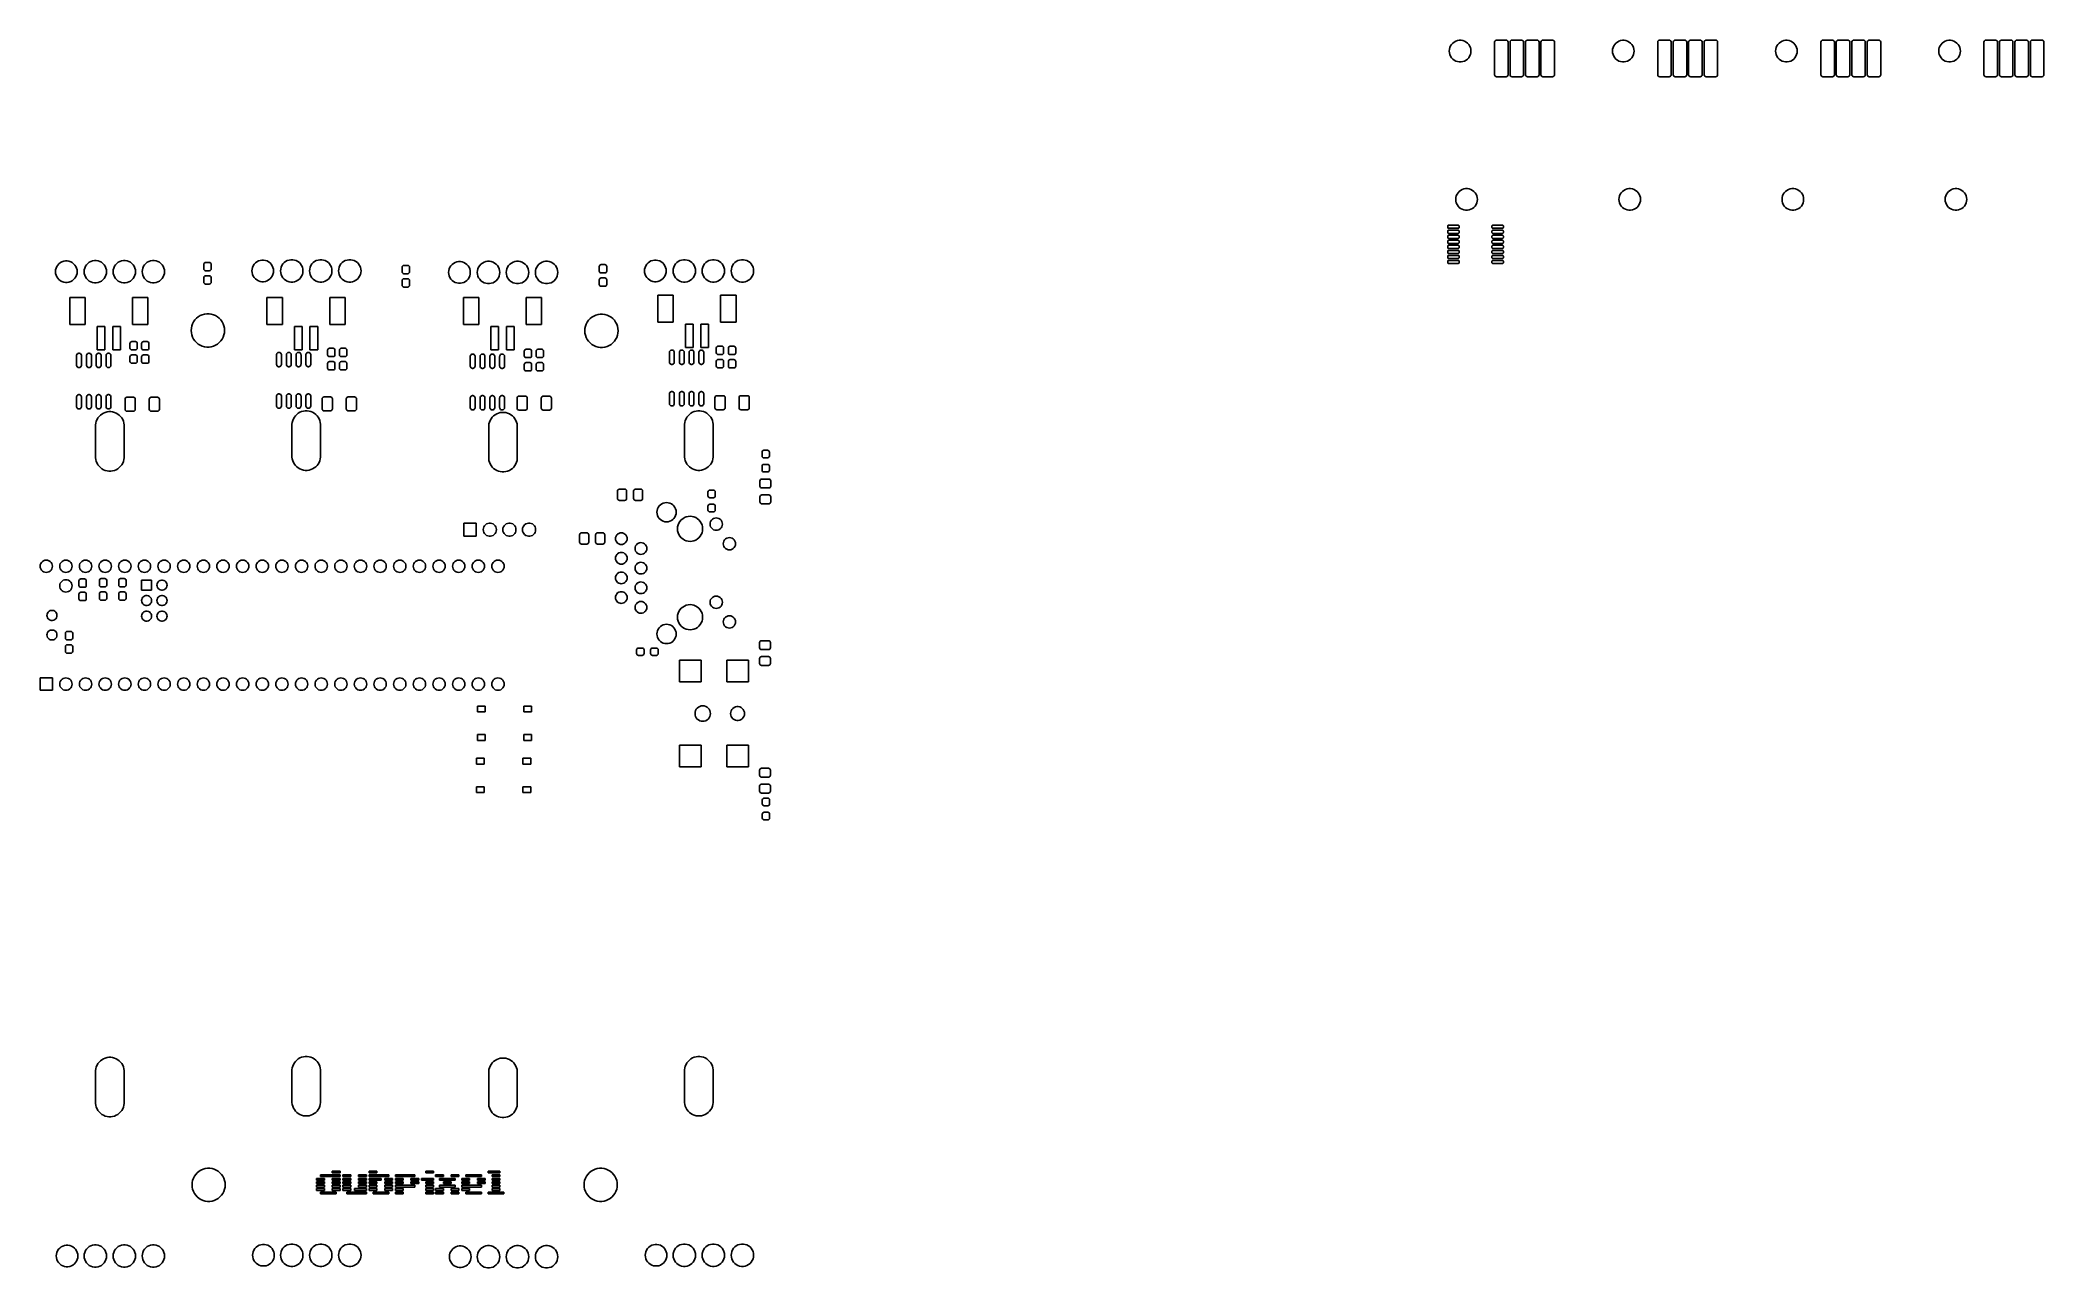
# Model space of a CAD drawing. Extents: x 281 to 540, y -238 to -79.
import ezdxf

# ---------------------------------------------------------------- set-up
doc = ezdxf.new("R2010")
doc.units = 0
doc.layers.add('BLACK', color=7, linetype='CONTINUOUS')

msp = doc.modelspace()

# ---------------------------------------------------------------- linework, layer by layer
at = {"layer": 'BLACK', "linetype": 'CONTINUOUS'}
for p, q in [((463.061288, -80.135), (463.080382, -79.904568)), ((463.080382, -80.365432), (463.061288, -80.135)), ((463.080382, -79.904568), (463.137144, -79.680421)), ((463.137144, -79.680421), (463.230025, -79.468674)), ((463.230025, -79.468674), (463.356491, -79.275102)), ((463.356491, -79.275102), (463.513094, -79.104987)), ((463.513094, -79.104987), (463.695561, -78.962967)), ((463.695561, -78.962967), (463.898914, -78.852917)), ((463.898914, -78.852917), (464.117608, -78.77784)), ((464.117608, -78.77784), (464.345677, -78.739782)), ((464.345677, -78.739782), (464.576899, -78.739782)), ((464.576899, -78.739782), (464.804968, -78.77784)), ((464.804968, -78.77784), (465.023662, -78.852917)), ((465.023662, -78.852917), (465.227015, -78.962967)), ((465.227015, -78.962967), (465.409482, -79.104987)), ((465.409482, -79.104987), (465.566085, -79.275102)), ((465.566085, -79.275102), (465.692551, -79.468674)), ((465.692551, -79.468674), (465.785432, -79.680421)), ((465.785432, -79.680421), (465.842194, -79.904568)), ((465.842194, -79.904568), (465.861288, -80.135)), ((465.861288, -80.135), (465.842194, -80.365432)), ((468.914716, -78.9725), (468.934698, -78.872046)), ((468.914716, -83.1975), (468.914716, -78.9725)), ((468.934698, -78.872046), (468.9916, -78.786884)), ((468.9916, -78.786884), (469.076762, -78.729982)), ((469.076762, -78.729982), (469.177216, -78.71)), ((469.177216, -78.71), (470.402216, -78.71)), ((470.402216, -78.71), (470.50267, -78.729982)), ((470.50267, -78.729982), (470.587832, -78.786884)), ((470.587832, -78.786884), (470.644734, -78.872046)), ((470.644734, -78.872046), (470.664716, -78.9725)), ((470.664716, -78.9725), (470.664716, -83.1975)), ((470.914716, -78.9725), (470.934698, -78.872046)), ((470.914716, -83.1975), (470.914716, -78.9725)), ((470.934698, -78.872046), (470.9916, -78.786884)), ((470.9916, -78.786884), (471.076762, -78.729982)), ((471.076762, -78.729982), (471.177216, -78.71)), ((471.177216, -78.71), (472.402216, -78.71)), ((472.402216, -78.71), (472.50267, -78.729982)), ((472.50267, -78.729982), (472.587832, -78.786884)), ((472.587832, -78.786884), (472.644734, -78.872046)), ((472.644734, -78.872046), (472.664716, -78.9725)), ((472.664716, -78.9725), (472.664716, -83.1975)), ((472.914716, -78.9725), (472.934698, -78.872046)), ((472.914716, -83.1975), (472.914716, -78.9725)), ((472.934698, -78.872046), (472.9916, -78.786884)), ((472.9916, -78.786884), (473.076762, -78.729982)), ((473.076762, -78.729982), (473.177216, -78.71)), ((473.177216, -78.71), (474.402216, -78.71)), ((474.402216, -78.71), (474.50267, -78.729982)), ((474.50267, -78.729982), (474.587832, -78.786884)), ((474.587832, -78.786884), (474.644734, -78.872046)), ((474.644734, -78.872046), (474.664716, -78.9725)), ((474.664716, -78.9725), (474.664716, -83.1975)), ((474.914716, -78.9725), (474.934698, -78.872046)), ((474.914716, -83.1975), (474.914716, -78.9725)), ((474.934698, -78.872046), (474.9916, -78.786884)), ((474.9916, -78.786884), (475.076762, -78.729982)), ((475.076762, -78.729982), (475.177216, -78.71)), ((475.177216, -78.71), (476.402216, -78.71)), ((476.402216, -78.71), (476.50267, -78.729982)), ((476.50267, -78.729982), (476.587832, -78.786884)), ((476.587832, -78.786884), (476.644734, -78.872046)), ((476.644734, -78.872046), (476.664716, -78.9725)), ((476.664716, -78.9725), (476.664716, -83.1975)), ((484.159716, -80.135), (484.17881, -79.904568)), ((484.17881, -80.365432), (484.159716, -80.135)), ((484.17881, -79.904568), (484.235572, -79.680421)), ((484.235572, -79.680421), (484.328453, -79.468674)), ((484.328453, -79.468674), (484.454919, -79.275102)), ((484.454919, -79.275102), (484.611522, -79.104987)), ((484.611522, -79.104987), (484.793989, -78.962967)), ((484.793989, -78.962967), (484.997342, -78.852917)), ((484.997342, -78.852917), (485.216036, -78.77784)), ((485.216036, -78.77784), (485.444105, -78.739782)), ((485.444105, -78.739782), (485.675327, -78.739782)), ((485.675327, -78.739782), (485.903396, -78.77784)), ((485.903396, -78.77784), (486.12209, -78.852917)), ((486.12209, -78.852917), (486.325443, -78.962967)), ((486.325443, -78.962967), (486.50791, -79.104987)), ((486.50791, -79.104987), (486.664513, -79.275102)), ((486.664513, -79.275102), (486.790979, -79.468674)), ((486.790979, -79.468674), (486.88386, -79.680421)), ((486.88386, -79.680421), (486.940622, -79.904568)), ((486.940622, -79.904568), (486.959716, -80.135)), ((486.959716, -80.135), (486.940622, -80.365432)), ((490.013144, -78.9725), (490.033126, -78.872046)), ((490.013144, -83.1975), (490.013144, -78.9725)), ((490.033126, -78.872046), (490.090028, -78.786884)), ((490.090028, -78.786884), (490.17519, -78.729982)), ((490.17519, -78.729982), (490.275644, -78.71)), ((490.275644, -78.71), (491.500644, -78.71)), ((491.500644, -78.71), (491.601098, -78.729982)), ((491.601098, -78.729982), (491.68626, -78.786884)), ((491.68626, -78.786884), (491.743162, -78.872046)), ((491.743162, -78.872046), (491.763144, -78.9725)), ((491.763144, -78.9725), (491.763144, -83.1975)), ((492.013144, -78.9725), (492.033126, -78.872046)), ((492.013144, -83.1975), (492.013144, -78.9725)), ((492.033126, -78.872046), (492.090028, -78.786884)), ((492.090028, -78.786884), (492.17519, -78.729982)), ((492.17519, -78.729982), (492.275644, -78.71)), ((492.275644, -78.71), (493.500644, -78.71)), ((493.500644, -78.71), (493.601098, -78.729982)), ((493.601098, -78.729982), (493.68626, -78.786884)), ((493.68626, -78.786884), (493.743162, -78.872046)), ((493.743162, -78.872046), (493.763144, -78.9725)), ((493.763144, -78.9725), (493.763144, -83.1975)), ((494.013144, -78.9725), (494.033126, -78.872046)), ((494.013144, -83.1975), (494.013144, -78.9725)), ((494.033126, -78.872046), (494.090028, -78.786884)), ((494.090028, -78.786884), (494.17519, -78.729982)), ((494.17519, -78.729982), (494.275644, -78.71)), ((494.275644, -78.71), (495.500644, -78.71)), ((495.500644, -78.71), (495.601098, -78.729982)), ((495.601098, -78.729982), (495.68626, -78.786884)), ((495.68626, -78.786884), (495.743162, -78.872046)), ((495.743162, -78.872046), (495.763144, -78.9725)), ((495.763144, -78.9725), (495.763144, -83.1975)), ((496.013144, -78.9725), (496.033126, -78.872046)), ((496.013144, -83.1975), (496.013144, -78.9725)), ((496.033126, -78.872046), (496.090028, -78.786884)), ((496.090028, -78.786884), (496.17519, -78.729982)), ((496.17519, -78.729982), (496.275644, -78.71)), ((496.275644, -78.71), (497.500644, -78.71)), ((497.500644, -78.71), (497.601098, -78.729982)), ((497.601098, -78.729982), (497.68626, -78.786884)), ((497.68626, -78.786884), (497.743162, -78.872046)), ((497.743162, -78.872046), (497.763144, -78.9725)), ((497.763144, -78.9725), (497.763144, -83.1975)), ((505.258144, -80.135), (505.277238, -79.904568)), ((505.277238, -80.365432), (505.258144, -80.135)), ((505.277238, -79.904568), (505.334, -79.680421)), ((505.334, -79.680421), (505.426881, -79.468674)), ((505.426881, -79.468674), (505.553347, -79.275102)), ((505.553347, -79.275102), (505.70995, -79.104987)), ((505.70995, -79.104987), (505.892417, -78.962967)), ((505.892417, -78.962967), (506.09577, -78.852917)), ((506.09577, -78.852917), (506.314464, -78.77784)), ((506.314464, -78.77784), (506.542533, -78.739782)), ((506.542533, -78.739782), (506.773755, -78.739782)), ((506.773755, -78.739782), (507.001824, -78.77784)), ((507.001824, -78.77784), (507.220518, -78.852917)), ((507.220518, -78.852917), (507.423871, -78.962967)), ((507.423871, -78.962967), (507.606338, -79.104987)), ((507.606338, -79.104987), (507.762941, -79.275102)), ((507.762941, -79.275102), (507.889407, -79.468674)), ((507.889407, -79.468674), (507.982288, -79.680421)), ((507.982288, -79.680421), (508.03905, -79.904568)), ((508.03905, -79.904568), (508.058144, -80.135)), ((508.058144, -80.135), (508.03905, -80.365432)), ((511.111572, -78.9725), (511.131554, -78.872046)), ((511.111572, -83.1975), (511.111572, -78.9725)), ((511.131554, -78.872046), (511.188456, -78.786884)), ((511.188456, -78.786884), (511.273618, -78.729982)), ((511.273618, -78.729982), (511.374072, -78.71)), ((511.374072, -78.71), (512.599072, -78.71)), ((512.599072, -78.71), (512.699526, -78.729982)), ((512.699526, -78.729982), (512.784688, -78.786884)), ((512.784688, -78.786884), (512.84159, -78.872046)), ((512.84159, -78.872046), (512.861572, -78.9725)), ((512.861572, -78.9725), (512.861572, -83.1975)), ((513.111572, -78.9725), (513.131554, -78.872046)), ((513.111572, -83.1975), (513.111572, -78.9725)), ((513.131554, -78.872046), (513.188456, -78.786884)), ((513.188456, -78.786884), (513.273618, -78.729982)), ((513.273618, -78.729982), (513.374072, -78.71)), ((513.374072, -78.71), (514.599072, -78.71)), ((514.599072, -78.71), (514.699526, -78.729982)), ((514.699526, -78.729982), (514.784688, -78.786884)), ((514.784688, -78.786884), (514.84159, -78.872046)), ((514.84159, -78.872046), (514.861572, -78.9725)), ((514.861572, -78.9725), (514.861572, -83.1975)), ((515.111572, -78.9725), (515.131554, -78.872046)), ((515.111572, -83.1975), (515.111572, -78.9725)), ((515.131554, -78.872046), (515.188456, -78.786884)), ((515.188456, -78.786884), (515.273618, -78.729982)), ((515.273618, -78.729982), (515.374072, -78.71)), ((515.374072, -78.71), (516.599072, -78.71)), ((516.599072, -78.71), (516.699526, -78.729982)), ((516.699526, -78.729982), (516.784688, -78.786884)), ((516.784688, -78.786884), (516.84159, -78.872046)), ((516.84159, -78.872046), (516.861572, -78.9725)), ((516.861572, -78.9725), (516.861572, -83.1975)), ((517.111572, -78.9725), (517.131554, -78.872046)), ((517.111572, -83.1975), (517.111572, -78.9725)), ((517.131554, -78.872046), (517.188456, -78.786884)), ((517.188456, -78.786884), (517.273618, -78.729982)), ((517.273618, -78.729982), (517.374072, -78.71)), ((517.374072, -78.71), (518.599072, -78.71)), ((518.599072, -78.71), (518.699526, -78.729982)), ((518.699526, -78.729982), (518.784688, -78.786884)), ((518.784688, -78.786884), (518.84159, -78.872046)), ((518.84159, -78.872046), (518.861572, -78.9725)), ((518.861572, -78.9725), (518.861572, -83.1975)), ((526.356572, -80.135), (526.375666, -79.904568)), ((526.375666, -80.365432), (526.356572, -80.135)), ((526.375666, -79.904568), (526.432428, -79.680421)), ((526.432428, -79.680421), (526.525309, -79.468674)), ((526.525309, -79.468674), (526.651775, -79.275102)), ((526.651775, -79.275102), (526.808378, -79.104987)), ((526.808378, -79.104987), (526.990845, -78.962967)), ((526.990845, -78.962967), (527.194198, -78.852917)), ((527.194198, -78.852917), (527.412892, -78.77784)), ((527.412892, -78.77784), (527.640961, -78.739782)), ((527.640961, -78.739782), (527.872183, -78.739782)), ((527.872183, -78.739782), (528.100252, -78.77784)), ((528.100252, -78.77784), (528.318946, -78.852917)), ((528.318946, -78.852917), (528.522299, -78.962967)), ((528.522299, -78.962967), (528.704766, -79.104987)), ((528.704766, -79.104987), (528.861369, -79.275102)), ((528.861369, -79.275102), (528.987835, -79.468674)), ((528.987835, -79.468674), (529.080716, -79.680421)), ((529.080716, -79.680421), (529.137478, -79.904568)), ((529.137478, -79.904568), (529.156572, -80.135)), ((529.156572, -80.135), (529.137478, -80.365432)), ((532.21, -78.9725), (532.229982, -78.872046)), ((532.21, -83.1975), (532.21, -78.9725)), ((532.229982, -78.872046), (532.286884, -78.786884)), ((532.286884, -78.786884), (532.372046, -78.729982)), ((532.372046, -78.729982), (532.4725, -78.71)), ((532.4725, -78.71), (533.6975, -78.71)), ((533.6975, -78.71), (533.797954, -78.729982)), ((533.797954, -78.729982), (533.883116, -78.786884)), ((533.883116, -78.786884), (533.940018, -78.872046)), ((533.940018, -78.872046), (533.96, -78.9725)), ((533.96, -78.9725), (533.96, -83.1975)), ((534.21, -78.9725), (534.229982, -78.872046)), ((534.21, -83.1975), (534.21, -78.9725)), ((534.229982, -78.872046), (534.286884, -78.786884)), ((534.286884, -78.786884), (534.372046, -78.729982)), ((534.372046, -78.729982), (534.4725, -78.71)), ((534.4725, -78.71), (535.6975, -78.71)), ((535.6975, -78.71), (535.797954, -78.729982)), ((535.797954, -78.729982), (535.883116, -78.786884)), ((535.883116, -78.786884), (535.940018, -78.872046)), ((535.940018, -78.872046), (535.96, -78.9725)), ((535.96, -78.9725), (535.96, -83.1975)), ((536.21, -78.9725), (536.229982, -78.872046)), ((536.21, -83.1975), (536.21, -78.9725)), ((536.229982, -78.872046), (536.286884, -78.786884)), ((536.286884, -78.786884), (536.372046, -78.729982)), ((536.372046, -78.729982), (536.4725, -78.71)), ((536.4725, -78.71), (537.6975, -78.71)), ((537.6975, -78.71), (537.797954, -78.729982)), ((537.797954, -78.729982), (537.883116, -78.786884)), ((537.883116, -78.786884), (537.940018, -78.872046)), ((537.940018, -78.872046), (537.96, -78.9725)), ((537.96, -78.9725), (537.96, -83.1975)), ((538.21, -78.9725), (538.229982, -78.872046)), ((538.21, -83.1975), (538.21, -78.9725)), ((538.229982, -78.872046), (538.286884, -78.786884)), ((538.286884, -78.786884), (538.372046, -78.729982)), ((538.372046, -78.729982), (538.4725, -78.71)), ((538.4725, -78.71), (539.6975, -78.71)), ((539.6975, -78.71), (539.797954, -78.729982)), ((539.797954, -78.729982), (539.883116, -78.786884)), ((539.883116, -78.786884), (539.940018, -78.872046)), ((539.940018, -78.872046), (539.96, -78.9725)), ((539.96, -78.9725), (539.96, -83.1975)), ((463.137144, -80.589579), (463.080382, -80.365432)), ((463.230025, -80.801326), (463.137144, -80.589579)), ((463.356491, -80.994898), (463.230025, -80.801326)), ((463.513094, -81.165013), (463.356491, -80.994898)), ((463.695561, -81.307033), (463.513094, -81.165013)), ((463.898914, -81.417083), (463.695561, -81.307033)), ((464.117608, -81.49216), (463.898914, -81.417083)), ((464.345677, -81.530218), (464.117608, -81.49216)), ((464.576899, -81.530218), (464.345677, -81.530218)), ((464.804968, -81.49216), (464.576899, -81.530218)), ((465.023662, -81.417083), (464.804968, -81.49216)), ((465.227015, -81.307033), (465.023662, -81.417083)), ((465.409482, -81.165013), (465.227015, -81.307033)), ((465.566085, -80.994898), (465.409482, -81.165013)), ((465.692551, -80.801326), (465.566085, -80.994898)), ((465.785432, -80.589579), (465.692551, -80.801326)), ((465.842194, -80.365432), (465.785432, -80.589579)), ((484.235572, -80.589579), (484.17881, -80.365432)), ((484.328453, -80.801326), (484.235572, -80.589579)), ((484.454919, -80.994898), (484.328453, -80.801326)), ((484.611522, -81.165013), (484.454919, -80.994898)), ((484.793989, -81.307033), (484.611522, -81.165013)), ((484.997342, -81.417083), (484.793989, -81.307033)), ((485.216036, -81.49216), (484.997342, -81.417083)), ((485.444105, -81.530218), (485.216036, -81.49216)), ((485.675327, -81.530218), (485.444105, -81.530218)), ((485.903396, -81.49216), (485.675327, -81.530218)), ((486.12209, -81.417083), (485.903396, -81.49216)), ((486.325443, -81.307033), (486.12209, -81.417083)), ((486.50791, -81.165013), (486.325443, -81.307033)), ((486.664513, -80.994898), (486.50791, -81.165013)), ((486.790979, -80.801326), (486.664513, -80.994898)), ((486.88386, -80.589579), (486.790979, -80.801326)), ((486.940622, -80.365432), (486.88386, -80.589579)), ((505.334, -80.589579), (505.277238, -80.365432)), ((505.426881, -80.801326), (505.334, -80.589579)), ((505.553347, -80.994898), (505.426881, -80.801326)), ((505.70995, -81.165013), (505.553347, -80.994898)), ((505.892417, -81.307033), (505.70995, -81.165013)), ((506.09577, -81.417083), (505.892417, -81.307033)), ((506.314464, -81.49216), (506.09577, -81.417083)), ((506.542533, -81.530218), (506.314464, -81.49216)), ((506.773755, -81.530218), (506.542533, -81.530218)), ((507.001824, -81.49216), (506.773755, -81.530218)), ((507.220518, -81.417083), (507.001824, -81.49216)), ((507.423871, -81.307033), (507.220518, -81.417083)), ((507.606338, -81.165013), (507.423871, -81.307033)), ((507.762941, -80.994898), (507.606338, -81.165013)), ((507.889407, -80.801326), (507.762941, -80.994898)), ((507.982288, -80.589579), (507.889407, -80.801326)), ((508.03905, -80.365432), (507.982288, -80.589579)), ((526.432428, -80.589579), (526.375666, -80.365432)), ((526.525309, -80.801326), (526.432428, -80.589579)), ((526.651775, -80.994898), (526.525309, -80.801326)), ((526.808378, -81.165013), (526.651775, -80.994898)), ((526.990845, -81.307033), (526.808378, -81.165013)), ((527.194198, -81.417083), (526.990845, -81.307033)), ((527.412892, -81.49216), (527.194198, -81.417083)), ((527.640961, -81.530218), (527.412892, -81.49216)), ((527.872183, -81.530218), (527.640961, -81.530218)), ((528.100252, -81.49216), (527.872183, -81.530218)), ((528.318946, -81.417083), (528.100252, -81.49216)), ((528.522299, -81.307033), (528.318946, -81.417083)), ((528.704766, -81.165013), (528.522299, -81.307033)), ((528.861369, -80.994898), (528.704766, -81.165013)), ((528.987835, -80.801326), (528.861369, -80.994898)), ((529.080716, -80.589579), (528.987835, -80.801326)), ((529.137478, -80.365432), (529.080716, -80.589579)), ((468.934698, -83.297954), (468.914716, -83.1975)), ((468.9916, -83.383116), (468.934698, -83.297954)), ((469.076762, -83.440018), (468.9916, -83.383116)), ((469.177216, -83.46), (469.076762, -83.440018)), ((470.402216, -83.46), (469.177216, -83.46)), ((470.50267, -83.440018), (470.402216, -83.46)), ((470.587832, -83.383116), (470.50267, -83.440018)), ((470.644734, -83.297954), (470.587832, -83.383116)), ((470.664716, -83.1975), (470.644734, -83.297954)), ((470.934698, -83.297954), (470.914716, -83.1975)), ((470.9916, -83.383116), (470.934698, -83.297954)), ((471.076762, -83.440018), (470.9916, -83.383116)), ((471.177216, -83.46), (471.076762, -83.440018)), ((472.402216, -83.46), (471.177216, -83.46)), ((472.50267, -83.440018), (472.402216, -83.46)), ((472.587832, -83.383116), (472.50267, -83.440018)), ((472.644734, -83.297954), (472.587832, -83.383116)), ((472.664716, -83.1975), (472.644734, -83.297954)), ((472.934698, -83.297954), (472.914716, -83.1975)), ((472.9916, -83.383116), (472.934698, -83.297954)), ((473.076762, -83.440018), (472.9916, -83.383116)), ((473.177216, -83.46), (473.076762, -83.440018)), ((474.402216, -83.46), (473.177216, -83.46)), ((474.50267, -83.440018), (474.402216, -83.46)), ((474.587832, -83.383116), (474.50267, -83.440018)), ((474.644734, -83.297954), (474.587832, -83.383116)), ((474.664716, -83.1975), (474.644734, -83.297954)), ((474.934698, -83.297954), (474.914716, -83.1975)), ((474.9916, -83.383116), (474.934698, -83.297954)), ((475.076762, -83.440018), (474.9916, -83.383116)), ((475.177216, -83.46), (475.076762, -83.440018)), ((476.402216, -83.46), (475.177216, -83.46)), ((476.50267, -83.440018), (476.402216, -83.46)), ((476.587832, -83.383116), (476.50267, -83.440018)), ((476.644734, -83.297954), (476.587832, -83.383116)), ((476.664716, -83.1975), (476.644734, -83.297954)), ((490.033126, -83.297954), (490.013144, -83.1975)), ((490.090028, -83.383116), (490.033126, -83.297954)), ((490.17519, -83.440018), (490.090028, -83.383116)), ((490.275644, -83.46), (490.17519, -83.440018)), ((491.500644, -83.46), (490.275644, -83.46)), ((491.601098, -83.440018), (491.500644, -83.46)), ((491.68626, -83.383116), (491.601098, -83.440018)), ((491.743162, -83.297954), (491.68626, -83.383116)), ((491.763144, -83.1975), (491.743162, -83.297954)), ((492.033126, -83.297954), (492.013144, -83.1975)), ((492.090028, -83.383116), (492.033126, -83.297954)), ((492.17519, -83.440018), (492.090028, -83.383116)), ((492.275644, -83.46), (492.17519, -83.440018)), ((493.500644, -83.46), (492.275644, -83.46)), ((493.601098, -83.440018), (493.500644, -83.46)), ((493.68626, -83.383116), (493.601098, -83.440018)), ((493.743162, -83.297954), (493.68626, -83.383116)), ((493.763144, -83.1975), (493.743162, -83.297954)), ((494.033126, -83.297954), (494.013144, -83.1975)), ((494.090028, -83.383116), (494.033126, -83.297954)), ((494.17519, -83.440018), (494.090028, -83.383116)), ((494.275644, -83.46), (494.17519, -83.440018)), ((495.500644, -83.46), (494.275644, -83.46)), ((495.601098, -83.440018), (495.500644, -83.46)), ((495.68626, -83.383116), (495.601098, -83.440018)), ((495.743162, -83.297954), (495.68626, -83.383116)), ((495.763144, -83.1975), (495.743162, -83.297954)), ((496.033126, -83.297954), (496.013144, -83.1975)), ((496.090028, -83.383116), (496.033126, -83.297954)), ((496.17519, -83.440018), (496.090028, -83.383116)), ((496.275644, -83.46), (496.17519, -83.440018)), ((497.500644, -83.46), (496.275644, -83.46)), ((497.601098, -83.440018), (497.500644, -83.46)), ((497.68626, -83.383116), (497.601098, -83.440018)), ((497.743162, -83.297954), (497.68626, -83.383116)), ((497.763144, -83.1975), (497.743162, -83.297954)), ((511.131554, -83.297954), (511.111572, -83.1975)), ((511.188456, -83.383116), (511.131554, -83.297954)), ((511.273618, -83.440018), (511.188456, -83.383116)), ((511.374072, -83.46), (511.273618, -83.440018)), ((512.599072, -83.46), (511.374072, -83.46)), ((512.699526, -83.440018), (512.599072, -83.46)), ((512.784688, -83.383116), (512.699526, -83.440018)), ((512.84159, -83.297954), (512.784688, -83.383116)), ((512.861572, -83.1975), (512.84159, -83.297954)), ((513.131554, -83.297954), (513.111572, -83.1975)), ((513.188456, -83.383116), (513.131554, -83.297954)), ((513.273618, -83.440018), (513.188456, -83.383116)), ((513.374072, -83.46), (513.273618, -83.440018)), ((514.599072, -83.46), (513.374072, -83.46)), ((514.699526, -83.440018), (514.599072, -83.46)), ((514.784688, -83.383116), (514.699526, -83.440018)), ((514.84159, -83.297954), (514.784688, -83.383116)), ((514.861572, -83.1975), (514.84159, -83.297954)), ((515.131554, -83.297954), (515.111572, -83.1975)), ((515.188456, -83.383116), (515.131554, -83.297954)), ((515.273618, -83.440018), (515.188456, -83.383116)), ((515.374072, -83.46), (515.273618, -83.440018)), ((516.599072, -83.46), (515.374072, -83.46)), ((516.699526, -83.440018), (516.599072, -83.46)), ((516.784688, -83.383116), (516.699526, -83.440018)), ((516.84159, -83.297954), (516.784688, -83.383116)), ((516.861572, -83.1975), (516.84159, -83.297954)), ((517.131554, -83.297954), (517.111572, -83.1975)), ((517.188456, -83.383116), (517.131554, -83.297954)), ((517.273618, -83.440018), (517.188456, -83.383116)), ((517.374072, -83.46), (517.273618, -83.440018)), ((518.599072, -83.46), (517.374072, -83.46)), ((518.699526, -83.440018), (518.599072, -83.46)), ((518.784688, -83.383116), (518.699526, -83.440018)), ((518.84159, -83.297954), (518.784688, -83.383116)), ((518.861572, -83.1975), (518.84159, -83.297954)), ((532.229982, -83.297954), (532.21, -83.1975)), ((532.286884, -83.383116), (532.229982, -83.297954)), ((532.372046, -83.440018), (532.286884, -83.383116)), ((532.4725, -83.46), (532.372046, -83.440018)), ((533.6975, -83.46), (532.4725, -83.46)), ((533.797954, -83.440018), (533.6975, -83.46)), ((533.883116, -83.383116), (533.797954, -83.440018)), ((533.940018, -83.297954), (533.883116, -83.383116)), ((533.96, -83.1975), (533.940018, -83.297954)), ((534.229982, -83.297954), (534.21, -83.1975)), ((534.286884, -83.383116), (534.229982, -83.297954)), ((534.372046, -83.440018), (534.286884, -83.383116)), ((534.4725, -83.46), (534.372046, -83.440018)), ((535.6975, -83.46), (534.4725, -83.46)), ((535.797954, -83.440018), (535.6975, -83.46)), ((535.883116, -83.383116), (535.797954, -83.440018)), ((535.940018, -83.297954), (535.883116, -83.383116)), ((535.96, -83.1975), (535.940018, -83.297954)), ((536.229982, -83.297954), (536.21, -83.1975)), ((536.286884, -83.383116), (536.229982, -83.297954)), ((536.372046, -83.440018), (536.286884, -83.383116)), ((536.4725, -83.46), (536.372046, -83.440018)), ((537.6975, -83.46), (536.4725, -83.46)), ((537.797954, -83.440018), (537.6975, -83.46)), ((537.883116, -83.383116), (537.797954, -83.440018)), ((537.940018, -83.297954), (537.883116, -83.383116)), ((537.96, -83.1975), (537.940018, -83.297954)), ((538.229982, -83.297954), (538.21, -83.1975)), ((538.286884, -83.383116), (538.229982, -83.297954)), ((538.372046, -83.440018), (538.286884, -83.383116)), ((538.4725, -83.46), (538.372046, -83.440018)), ((539.6975, -83.46), (538.4725, -83.46)), ((539.797954, -83.440018), (539.6975, -83.46)), ((539.883116, -83.383116), (539.797954, -83.440018)), ((539.940018, -83.297954), (539.883116, -83.383116)), ((539.96, -83.1975), (539.940018, -83.297954)), ((464.058453, -98.650793), (464.184919, -98.457221)), ((464.184919, -98.457221), (464.341522, -98.287106)), ((464.341522, -98.287106), (464.523989, -98.145086)), ((464.523989, -98.145086), (464.727342, -98.035036)), ((464.727342, -98.035036), (464.946036, -97.959959)), ((464.946036, -97.959959), (465.174105, -97.921901)), ((465.174105, -97.921901), (465.405327, -97.921901)), ((465.405327, -97.921901), (465.633396, -97.959959)), ((465.633396, -97.959959), (465.85209, -98.035036)), ((465.85209, -98.035036), (466.055443, -98.145086)), ((466.055443, -98.145086), (466.23791, -98.287106)), ((466.23791, -98.287106), (466.394513, -98.457221)), ((466.394513, -98.457221), (466.520979, -98.650793)), ((485.156881, -98.650793), (485.283347, -98.457221)), ((485.283347, -98.457221), (485.43995, -98.287106)), ((485.43995, -98.287106), (485.622417, -98.145086)), ((485.622417, -98.145086), (485.82577, -98.035036)), ((485.82577, -98.035036), (486.044464, -97.959959)), ((486.044464, -97.959959), (486.272533, -97.921901)), ((486.272533, -97.921901), (486.503755, -97.921901)), ((486.503755, -97.921901), (486.731824, -97.959959)), ((486.731824, -97.959959), (486.950518, -98.035036)), ((486.950518, -98.035036), (487.153871, -98.145086)), ((487.153871, -98.145086), (487.336338, -98.287106)), ((487.336338, -98.287106), (487.492941, -98.457221)), ((487.492941, -98.457221), (487.619407, -98.650793)), ((506.255309, -98.650793), (506.381775, -98.457221)), ((506.381775, -98.457221), (506.538378, -98.287106)), ((506.538378, -98.287106), (506.720845, -98.145086)), ((506.720845, -98.145086), (506.924198, -98.035036)), ((506.924198, -98.035036), (507.142892, -97.959959)), ((507.142892, -97.959959), (507.370961, -97.921901)), ((507.370961, -97.921901), (507.602183, -97.921901)), ((507.602183, -97.921901), (507.830252, -97.959959)), ((507.830252, -97.959959), (508.048946, -98.035036)), ((508.048946, -98.035036), (508.252299, -98.145086)), ((508.252299, -98.145086), (508.434766, -98.287106)), ((508.434766, -98.287106), (508.591369, -98.457221)), ((508.591369, -98.457221), (508.717835, -98.650793)), ((527.353737, -98.650793), (527.480203, -98.457221)), ((527.480203, -98.457221), (527.636806, -98.287106)), ((527.636806, -98.287106), (527.819273, -98.145086)), ((527.819273, -98.145086), (528.022626, -98.035036)), ((528.022626, -98.035036), (528.24132, -97.959959)), ((528.24132, -97.959959), (528.469389, -97.921901)), ((528.469389, -97.921901), (528.700611, -97.921901)), ((528.700611, -97.921901), (528.92868, -97.959959)), ((528.92868, -97.959959), (529.147374, -98.035036)), ((529.147374, -98.035036), (529.350727, -98.145086)), ((529.350727, -98.145086), (529.533194, -98.287106)), ((529.533194, -98.287106), (529.689797, -98.457221)), ((529.689797, -98.457221), (529.816263, -98.650793)), ((463.889716, -99.317119), (463.90881, -99.086687)), ((463.90881, -99.547551), (463.889716, -99.317119)), ((463.90881, -99.086687), (463.965572, -98.86254)), ((463.965572, -99.771698), (463.90881, -99.547551)), ((463.965572, -98.86254), (464.058453, -98.650793)), ((464.058453, -99.983445), (463.965572, -99.771698)), ((464.184919, -100.177017), (464.058453, -99.983445)), ((464.341522, -100.347132), (464.184919, -100.177017)), ((464.523989, -100.489152), (464.341522, -100.347132)), ((464.727342, -100.599202), (464.523989, -100.489152)), ((464.946036, -100.674279), (464.727342, -100.599202)), ((465.174105, -100.712337), (464.946036, -100.674279)), ((465.405327, -100.712337), (465.174105, -100.712337)), ((465.633396, -100.674279), (465.405327, -100.712337)), ((465.85209, -100.599202), (465.633396, -100.674279)), ((466.055443, -100.489152), (465.85209, -100.599202)), ((466.23791, -100.347132), (466.055443, -100.489152)), ((466.394513, -100.177017), (466.23791, -100.347132)), ((466.520979, -99.983445), (466.394513, -100.177017)), ((466.520979, -98.650793), (466.61386, -98.86254)), ((466.61386, -99.771698), (466.520979, -99.983445)), ((466.61386, -98.86254), (466.670622, -99.086687)), ((466.670622, -99.547551), (466.61386, -99.771698)), ((466.670622, -99.086687), (466.689716, -99.317119)), ((466.689716, -99.317119), (466.670622, -99.547551)), ((484.988144, -99.317119), (485.007238, -99.086687)), ((485.007238, -99.547551), (484.988144, -99.317119)), ((485.007238, -99.086687), (485.064, -98.86254)), ((485.064, -99.771698), (485.007238, -99.547551)), ((485.064, -98.86254), (485.156881, -98.650793)), ((485.156881, -99.983445), (485.064, -99.771698)), ((485.283347, -100.177017), (485.156881, -99.983445)), ((485.43995, -100.347132), (485.283347, -100.177017)), ((485.622417, -100.489152), (485.43995, -100.347132)), ((485.82577, -100.599202), (485.622417, -100.489152)), ((486.044464, -100.674279), (485.82577, -100.599202)), ((486.272533, -100.712337), (486.044464, -100.674279)), ((486.503755, -100.712337), (486.272533, -100.712337)), ((486.731824, -100.674279), (486.503755, -100.712337)), ((486.950518, -100.599202), (486.731824, -100.674279)), ((487.153871, -100.489152), (486.950518, -100.599202)), ((487.336338, -100.347132), (487.153871, -100.489152)), ((487.492941, -100.177017), (487.336338, -100.347132)), ((487.619407, -99.983445), (487.492941, -100.177017)), ((487.619407, -98.650793), (487.712288, -98.86254)), ((487.712288, -99.771698), (487.619407, -99.983445)), ((487.712288, -98.86254), (487.76905, -99.086687)), ((487.76905, -99.547551), (487.712288, -99.771698)), ((487.76905, -99.086687), (487.788144, -99.317119)), ((487.788144, -99.317119), (487.76905, -99.547551)), ((506.086572, -99.317119), (506.105666, -99.086687)), ((506.105666, -99.547551), (506.086572, -99.317119)), ((506.105666, -99.086687), (506.162428, -98.86254)), ((506.162428, -99.771698), (506.105666, -99.547551)), ((506.162428, -98.86254), (506.255309, -98.650793)), ((506.255309, -99.983445), (506.162428, -99.771698)), ((506.381775, -100.177017), (506.255309, -99.983445)), ((506.538378, -100.347132), (506.381775, -100.177017)), ((506.720845, -100.489152), (506.538378, -100.347132)), ((506.924198, -100.599202), (506.720845, -100.489152)), ((507.142892, -100.674279), (506.924198, -100.599202)), ((507.370961, -100.712337), (507.142892, -100.674279)), ((507.602183, -100.712337), (507.370961, -100.712337)), ((507.830252, -100.674279), (507.602183, -100.712337)), ((508.048946, -100.599202), (507.830252, -100.674279)), ((508.252299, -100.489152), (508.048946, -100.599202)), ((508.434766, -100.347132), (508.252299, -100.489152)), ((508.591369, -100.177017), (508.434766, -100.347132)), ((508.717835, -99.983445), (508.591369, -100.177017)), ((508.717835, -98.650793), (508.810716, -98.86254)), ((508.810716, -99.771698), (508.717835, -99.983445)), ((508.810716, -98.86254), (508.867478, -99.086687)), ((508.867478, -99.547551), (508.810716, -99.771698)), ((508.867478, -99.086687), (508.886572, -99.317119)), ((508.886572, -99.317119), (508.867478, -99.547551)), ((527.185, -99.317119), (527.204094, -99.086687)), ((527.204094, -99.547551), (527.185, -99.317119)), ((527.204094, -99.086687), (527.260856, -98.86254)), ((527.260856, -99.771698), (527.204094, -99.547551)), ((527.260856, -98.86254), (527.353737, -98.650793)), ((527.353737, -99.983445), (527.260856, -99.771698)), ((527.480203, -100.177017), (527.353737, -99.983445)), ((527.636806, -100.347132), (527.480203, -100.177017)), ((527.819273, -100.489152), (527.636806, -100.347132)), ((528.022626, -100.599202), (527.819273, -100.489152)), ((528.24132, -100.674279), (528.022626, -100.599202)), ((528.469389, -100.712337), (528.24132, -100.674279)), ((528.700611, -100.712337), (528.469389, -100.712337)), ((528.92868, -100.674279), (528.700611, -100.712337)), ((529.147374, -100.599202), (528.92868, -100.674279)), ((529.350727, -100.489152), (529.147374, -100.599202)), ((529.533194, -100.347132), (529.350727, -100.489152)), ((529.689797, -100.177017), (529.533194, -100.347132)), ((529.816263, -99.983445), (529.689797, -100.177017)), ((529.816263, -98.650793), (529.909144, -98.86254)), ((529.909144, -99.771698), (529.816263, -99.983445)), ((529.909144, -98.86254), (529.965906, -99.086687)), ((529.965906, -99.547551), (529.909144, -99.771698)), ((529.965906, -99.086687), (529.985, -99.317119)), ((529.985, -99.317119), (529.965906, -99.547551)), ((462.851288, -102.755001), (462.8589, -102.716733)), ((462.851288, -102.955001), (462.851288, -102.755001)), ((462.8589, -102.993269), (462.851288, -102.955001)), ((462.851288, -103.405001), (462.8589, -103.366733)), ((462.851288, -103.605001), (462.851288, -103.405001)), ((462.8589, -103.643269), (462.851288, -103.605001)), ((462.8589, -102.716733), (462.880577, -102.68429)), ((462.880577, -103.025712), (462.8589, -102.993269)), ((462.8589, -103.366733), (462.880577, -103.33429)), ((462.880577, -103.675712), (462.8589, -103.643269)), ((462.880577, -102.68429), (462.91302, -102.662613)), ((462.91302, -103.047389), (462.880577, -103.025712)), ((462.880577, -103.33429), (462.91302, -103.312613)), ((462.91302, -102.662613), (462.951288, -102.655001)), ((462.951288, -103.055001), (462.91302, -103.047389)), ((462.91302, -103.312613), (462.951288, -103.305001)), ((462.951288, -102.655001), (464.226288, -102.655001)), ((464.226288, -103.055001), (462.951288, -103.055001)), ((462.951288, -103.305001), (464.226288, -103.305001)), ((464.226288, -102.655001), (464.264556, -102.662613)), ((464.264556, -103.047389), (464.226288, -103.055001)), ((464.226288, -103.305001), (464.264556, -103.312613)), ((464.264556, -102.662613), (464.296999, -102.68429)), ((464.296999, -103.025712), (464.264556, -103.047389)), ((464.264556, -103.312613), (464.296999, -103.33429)), ((464.296999, -102.68429), (464.318676, -102.716733)), ((464.318676, -102.993269), (464.296999, -103.025712)), ((464.296999, -103.33429), (464.318676, -103.366733)), ((464.318676, -103.643269), (464.296999, -103.675712)), ((464.318676, -102.716733), (464.326288, -102.755001)), ((464.326288, -102.955001), (464.318676, -102.993269)), ((464.318676, -103.366733), (464.326288, -103.405001)), ((464.326288, -103.605001), (464.318676, -103.643269)), ((464.326288, -102.755001), (464.326288, -102.955001)), ((464.326288, -103.405001), (464.326288, -103.605001)), ((468.576288, -102.755001), (468.5839, -102.716733)), ((468.576288, -102.955001), (468.576288, -102.755001)), ((468.5839, -102.993269), (468.576288, -102.955001)), ((468.576288, -103.405001), (468.5839, -103.366733)), ((468.576288, -103.605001), (468.576288, -103.405001)), ((468.5839, -103.643269), (468.576288, -103.605001)), ((468.5839, -102.716733), (468.605577, -102.68429)), ((468.605577, -103.025712), (468.5839, -102.993269)), ((468.5839, -103.366733), (468.605577, -103.33429)), ((468.605577, -103.675712), (468.5839, -103.643269)), ((468.605577, -102.68429), (468.63802, -102.662613)), ((468.63802, -103.047389), (468.605577, -103.025712)), ((468.605577, -103.33429), (468.63802, -103.312613)), ((468.63802, -102.662613), (468.676288, -102.655001)), ((468.676288, -103.055001), (468.63802, -103.047389)), ((468.63802, -103.312613), (468.676288, -103.305001)), ((468.676288, -102.655001), (469.951288, -102.655001)), ((469.951288, -103.055001), (468.676288, -103.055001)), ((468.676288, -103.305001), (469.951288, -103.305001)), ((469.951288, -102.655001), (469.989556, -102.662613)), ((469.989556, -103.047389), (469.951288, -103.055001)), ((469.951288, -103.305001), (469.989556, -103.312613)), ((469.989556, -102.662613), (470.021999, -102.68429)), ((470.021999, -103.025712), (469.989556, -103.047389)), ((469.989556, -103.312613), (470.021999, -103.33429)), ((470.021999, -102.68429), (470.043676, -102.716733)), ((470.043676, -102.993269), (470.021999, -103.025712)), ((470.021999, -103.33429), (470.043676, -103.366733)), ((470.043676, -103.643269), (470.021999, -103.675712)), ((470.043676, -102.716733), (470.051288, -102.755001)), ((470.051288, -102.955001), (470.043676, -102.993269)), ((470.043676, -103.366733), (470.051288, -103.405001)), ((470.051288, -103.605001), (470.043676, -103.643269)), ((470.051288, -102.755001), (470.051288, -102.955001)), ((470.051288, -103.405001), (470.051288, -103.605001)), ((462.851288, -104.055001), (462.8589, -104.016733)), ((462.851288, -104.255001), (462.851288, -104.055001)), ((462.8589, -104.293269), (462.851288, -104.255001)), ((462.851288, -104.705001), (462.8589, -104.666733)), ((462.851288, -104.905001), (462.851288, -104.705001)), ((462.8589, -104.943269), (462.851288, -104.905001)), ((462.851288, -105.355001), (462.8589, -105.316733)), ((462.851288, -105.555001), (462.851288, -105.355001)), ((462.8589, -105.593269), (462.851288, -105.555001)), ((462.851288, -106.005001), (462.8589, -105.966733)), ((462.851288, -106.205001), (462.851288, -106.005001)), ((462.8589, -106.243269), (462.851288, -106.205001)), ((462.8589, -104.016733), (462.880577, -103.98429)), ((462.880577, -104.325712), (462.8589, -104.293269)), ((462.8589, -104.666733), (462.880577, -104.63429)), ((462.880577, -104.975712), (462.8589, -104.943269)), ((462.8589, -105.316733), (462.880577, -105.28429)), ((462.880577, -105.625712), (462.8589, -105.593269)), ((462.8589, -105.966733), (462.880577, -105.93429)), ((462.880577, -106.275712), (462.8589, -106.243269)), ((462.91302, -103.697389), (462.880577, -103.675712)), ((462.880577, -103.98429), (462.91302, -103.962613)), ((462.91302, -104.347389), (462.880577, -104.325712)), ((462.880577, -104.63429), (462.91302, -104.612613)), ((462.91302, -104.997389), (462.880577, -104.975712)), ((462.880577, -105.28429), (462.91302, -105.262613)), ((462.91302, -105.647389), (462.880577, -105.625712)), ((462.880577, -105.93429), (462.91302, -105.912613)), ((462.951288, -103.705001), (462.91302, -103.697389)), ((462.91302, -103.962613), (462.951288, -103.955001)), ((462.951288, -104.355001), (462.91302, -104.347389)), ((462.91302, -104.612613), (462.951288, -104.605001)), ((462.951288, -105.005001), (462.91302, -104.997389)), ((462.91302, -105.262613), (462.951288, -105.255001)), ((462.951288, -105.655001), (462.91302, -105.647389)), ((462.91302, -105.912613), (462.951288, -105.905001)), ((464.226288, -103.705001), (462.951288, -103.705001)), ((462.951288, -103.955001), (464.226288, -103.955001)), ((464.226288, -104.355001), (462.951288, -104.355001)), ((462.951288, -104.605001), (464.226288, -104.605001)), ((464.226288, -105.005001), (462.951288, -105.005001)), ((462.951288, -105.255001), (464.226288, -105.255001)), ((464.226288, -105.655001), (462.951288, -105.655001)), ((462.951288, -105.905001), (464.226288, -105.905001)), ((464.264556, -103.697389), (464.226288, -103.705001)), ((464.226288, -103.955001), (464.264556, -103.962613)), ((464.264556, -104.347389), (464.226288, -104.355001)), ((464.226288, -104.605001), (464.264556, -104.612613)), ((464.264556, -104.997389), (464.226288, -105.005001)), ((464.226288, -105.255001), (464.264556, -105.262613)), ((464.264556, -105.647389), (464.226288, -105.655001)), ((464.226288, -105.905001), (464.264556, -105.912613)), ((464.296999, -103.675712), (464.264556, -103.697389)), ((464.264556, -103.962613), (464.296999, -103.98429)), ((464.296999, -104.325712), (464.264556, -104.347389)), ((464.264556, -104.612613), (464.296999, -104.63429)), ((464.296999, -104.975712), (464.264556, -104.997389)), ((464.264556, -105.262613), (464.296999, -105.28429)), ((464.296999, -105.625712), (464.264556, -105.647389)), ((464.264556, -105.912613), (464.296999, -105.93429)), ((464.296999, -103.98429), (464.318676, -104.016733)), ((464.318676, -104.293269), (464.296999, -104.325712)), ((464.296999, -104.63429), (464.318676, -104.666733)), ((464.318676, -104.943269), (464.296999, -104.975712)), ((464.296999, -105.28429), (464.318676, -105.316733)), ((464.318676, -105.593269), (464.296999, -105.625712)), ((464.296999, -105.93429), (464.318676, -105.966733)), ((464.318676, -106.243269), (464.296999, -106.275712)), ((464.318676, -104.016733), (464.326288, -104.055001)), ((464.326288, -104.255001), (464.318676, -104.293269)), ((464.318676, -104.666733), (464.326288, -104.705001)), ((464.326288, -104.905001), (464.318676, -104.943269)), ((464.318676, -105.316733), (464.326288, -105.355001)), ((464.326288, -105.555001), (464.318676, -105.593269)), ((464.318676, -105.966733), (464.326288, -106.005001)), ((464.326288, -106.205001), (464.318676, -106.243269)), ((464.326288, -104.055001), (464.326288, -104.255001)), ((464.326288, -104.705001), (464.326288, -104.905001)), ((464.326288, -105.355001), (464.326288, -105.555001)), ((464.326288, -106.005001), (464.326288, -106.205001)), ((468.576288, -104.055001), (468.5839, -104.016733)), ((468.576288, -104.255001), (468.576288, -104.055001)), ((468.5839, -104.293269), (468.576288, -104.255001)), ((468.576288, -104.705001), (468.5839, -104.666733)), ((468.576288, -104.905001), (468.576288, -104.705001)), ((468.5839, -104.943269), (468.576288, -104.905001)), ((468.576288, -105.355001), (468.5839, -105.316733)), ((468.576288, -105.555001), (468.576288, -105.355001)), ((468.5839, -105.593269), (468.576288, -105.555001)), ((468.576288, -106.005001), (468.5839, -105.966733)), ((468.576288, -106.205001), (468.576288, -106.005001)), ((468.5839, -106.243269), (468.576288, -106.205001)), ((468.5839, -104.016733), (468.605577, -103.98429)), ((468.605577, -104.325712), (468.5839, -104.293269)), ((468.5839, -104.666733), (468.605577, -104.63429)), ((468.605577, -104.975712), (468.5839, -104.943269)), ((468.5839, -105.316733), (468.605577, -105.28429)), ((468.605577, -105.625712), (468.5839, -105.593269)), ((468.5839, -105.966733), (468.605577, -105.93429)), ((468.605577, -106.275712), (468.5839, -106.243269)), ((468.63802, -103.697389), (468.605577, -103.675712)), ((468.605577, -103.98429), (468.63802, -103.962613)), ((468.63802, -104.347389), (468.605577, -104.325712)), ((468.605577, -104.63429), (468.63802, -104.612613)), ((468.63802, -104.997389), (468.605577, -104.975712)), ((468.605577, -105.28429), (468.63802, -105.262613)), ((468.63802, -105.647389), (468.605577, -105.625712)), ((468.605577, -105.93429), (468.63802, -105.912613)), ((468.676288, -103.705001), (468.63802, -103.697389)), ((468.63802, -103.962613), (468.676288, -103.955001)), ((468.676288, -104.355001), (468.63802, -104.347389)), ((468.63802, -104.612613), (468.676288, -104.605001)), ((468.676288, -105.005001), (468.63802, -104.997389)), ((468.63802, -105.262613), (468.676288, -105.255001)), ((468.676288, -105.655001), (468.63802, -105.647389)), ((468.63802, -105.912613), (468.676288, -105.905001)), ((469.951288, -103.705001), (468.676288, -103.705001)), ((468.676288, -103.955001), (469.951288, -103.955001)), ((469.951288, -104.355001), (468.676288, -104.355001)), ((468.676288, -104.605001), (469.951288, -104.605001)), ((469.951288, -105.005001), (468.676288, -105.005001)), ((468.676288, -105.255001), (469.951288, -105.255001)), ((469.951288, -105.655001), (468.676288, -105.655001)), ((468.676288, -105.905001), (469.951288, -105.905001)), ((469.989556, -103.697389), (469.951288, -103.705001)), ((469.951288, -103.955001), (469.989556, -103.962613)), ((469.989556, -104.347389), (469.951288, -104.355001)), ((469.951288, -104.605001), (469.989556, -104.612613)), ((469.989556, -104.997389), (469.951288, -105.005001)), ((469.951288, -105.255001), (469.989556, -105.262613)), ((469.989556, -105.647389), (469.951288, -105.655001)), ((469.951288, -105.905001), (469.989556, -105.912613)), ((470.021999, -103.675712), (469.989556, -103.697389)), ((469.989556, -103.962613), (470.021999, -103.98429)), ((470.021999, -104.325712), (469.989556, -104.347389)), ((469.989556, -104.612613), (470.021999, -104.63429)), ((470.021999, -104.975712), (469.989556, -104.997389)), ((469.989556, -105.262613), (470.021999, -105.28429)), ((470.021999, -105.625712), (469.989556, -105.647389)), ((469.989556, -105.912613), (470.021999, -105.93429)), ((470.021999, -103.98429), (470.043676, -104.016733)), ((470.043676, -104.293269), (470.021999, -104.325712)), ((470.021999, -104.63429), (470.043676, -104.666733)), ((470.043676, -104.943269), (470.021999, -104.975712)), ((470.021999, -105.28429), (470.043676, -105.316733)), ((470.043676, -105.593269), (470.021999, -105.625712)), ((470.021999, -105.93429), (470.043676, -105.966733)), ((470.043676, -106.243269), (470.021999, -106.275712)), ((470.043676, -104.016733), (470.051288, -104.055001)), ((470.051288, -104.255001), (470.043676, -104.293269)), ((470.043676, -104.666733), (470.051288, -104.705001)), ((470.051288, -104.905001), (470.043676, -104.943269)), ((470.043676, -105.316733), (470.051288, -105.355001)), ((470.051288, -105.555001), (470.043676, -105.593269)), ((470.043676, -105.966733), (470.051288, -106.005001)), ((470.051288, -106.205001), (470.043676, -106.243269)), ((470.051288, -104.055001), (470.051288, -104.255001)), ((470.051288, -104.705001), (470.051288, -104.905001)), ((470.051288, -105.355001), (470.051288, -105.555001)), ((470.051288, -106.005001), (470.051288, -106.205001)), ((282.805, -108.66), (282.824094, -108.429568)), ((282.824094, -108.890432), (282.805, -108.66)), ((282.824094, -108.429568), (282.880856, -108.205421)), ((282.880856, -108.205421), (282.973737, -107.993674)), ((282.973737, -107.993674), (283.100203, -107.800102)), ((283.100203, -107.800102), (283.256806, -107.629987)), ((283.256806, -107.629987), (283.439273, -107.487967)), ((283.439273, -107.487967), (283.642626, -107.377917)), ((283.642626, -107.377917), (283.86132, -107.30284)), ((283.86132, -107.30284), (284.089389, -107.264782)), ((284.089389, -107.264782), (284.320611, -107.264782)), ((284.320611, -107.264782), (284.54868, -107.30284)), ((284.54868, -107.30284), (284.767374, -107.377917)), ((284.767374, -107.377917), (284.970727, -107.487967)), ((284.970727, -107.487967), (285.153194, -107.629987)), ((285.153194, -107.629987), (285.309797, -107.800102)), ((285.309797, -107.800102), (285.436263, -107.993674)), ((285.436263, -107.993674), (285.529144, -108.205421)), ((285.529144, -108.205421), (285.585906, -108.429568)), ((285.585906, -108.429568), (285.605, -108.66)), ((285.605, -108.66), (285.585906, -108.890432)), ((286.51, -108.66), (286.529776, -108.421338)), ((286.529776, -108.898662), (286.51, -108.66)), ((286.529776, -108.421338), (286.588565, -108.189186)), ((286.588565, -108.189186), (286.684763, -107.969876)), ((286.684763, -107.969876), (286.815746, -107.769392)), ((286.815746, -107.769392), (286.977942, -107.5932)), ((286.977942, -107.5932), (287.166925, -107.446109)), ((287.166925, -107.446109), (287.377542, -107.332129)), ((287.377542, -107.332129), (287.604046, -107.25437)), ((287.604046, -107.25437), (287.84026, -107.214952)), ((287.84026, -107.214952), (288.07974, -107.214952)), ((288.07974, -107.214952), (288.315954, -107.25437)), ((288.315954, -107.25437), (288.542458, -107.332129)), ((288.542458, -107.332129), (288.753075, -107.446109)), ((288.753075, -107.446109), (288.942058, -107.5932)), ((288.942058, -107.5932), (289.104254, -107.769392)), ((289.104254, -107.769392), (289.235237, -107.969876)), ((289.235237, -107.969876), (289.331435, -108.189186)), ((289.331435, -108.189186), (289.390224, -108.421338)), ((289.390224, -108.421338), (289.41, -108.66)), ((289.41, -108.66), (289.390224, -108.898662)), ((290.26, -108.66), (290.279776, -108.421338)), ((290.279776, -108.898662), (290.26, -108.66)), ((290.279776, -108.421338), (290.338565, -108.189186)), ((290.338565, -108.189186), (290.434763, -107.969876)), ((290.434763, -107.969876), (290.565746, -107.769392)), ((290.565746, -107.769392), (290.727942, -107.5932)), ((290.727942, -107.5932), (290.916925, -107.446109)), ((290.916925, -107.446109), (291.127542, -107.332129)), ((291.127542, -107.332129), (291.354046, -107.25437)), ((291.354046, -107.25437), (291.59026, -107.214952)), ((291.59026, -107.214952), (291.82974, -107.214952)), ((291.82974, -107.214952), (292.065954, -107.25437)), ((292.065954, -107.25437), (292.292458, -107.332129)), ((292.292458, -107.332129), (292.503075, -107.446109)), ((292.503075, -107.446109), (292.692058, -107.5932)), ((292.692058, -107.5932), (292.854254, -107.769392)), ((292.854254, -107.769392), (292.985237, -107.969876)), ((292.985237, -107.969876), (293.081435, -108.189186)), ((293.081435, -108.189186), (293.140224, -108.421338)), ((293.140224, -108.421338), (293.16, -108.66)), ((293.16, -108.66), (293.140224, -108.898662)), ((294.015, -108.66), (294.034776, -108.421338)), ((294.034776, -108.898662), (294.015, -108.66)), ((294.034776, -108.421338), (294.093565, -108.189186)), ((294.093565, -108.189186), (294.189763, -107.969876)), ((294.189763, -107.969876), (294.320746, -107.769392)), ((294.320746, -107.769392), (294.482942, -107.5932)), ((294.482942, -107.5932), (294.671925, -107.446109)), ((294.671925, -107.446109), (294.882542, -107.332129)), ((294.882542, -107.332129), (295.109046, -107.25437)), ((295.109046, -107.25437), (295.34526, -107.214952)), ((295.34526, -107.214952), (295.58474, -107.214952)), ((295.58474, -107.214952), (295.820954, -107.25437)), ((295.820954, -107.25437), (296.047458, -107.332129)), ((296.047458, -107.332129), (296.258075, -107.446109)), ((296.258075, -107.446109), (296.447058, -107.5932)), ((296.447058, -107.5932), (296.609254, -107.769392)), ((296.609254, -107.769392), (296.740237, -107.969876)), ((296.740237, -107.969876), (296.836435, -108.189186)), ((296.836435, -108.189186), (296.895224, -108.421338)), ((296.895224, -108.421338), (296.915, -108.66)), ((296.915, -108.66), (296.895224, -108.898662)), ((301.985, -107.71), (302.003079, -107.619113)), ((301.985, -108.31), (301.985, -107.71)), ((302.003079, -108.400887), (301.985, -108.31)), ((302.003079, -107.619113), (302.054562, -107.542062)), ((302.054562, -108.477938), (302.003079, -108.400887)), ((302.054562, -107.542062), (302.131613, -107.490579)), ((302.131613, -108.529421), (302.054562, -108.477938)), ((302.131613, -107.490579), (302.2225, -107.4725)), ((302.2225, -108.5475), (302.131613, -108.529421)), ((302.2225, -107.4725), (302.6975, -107.4725)), ((302.6975, -108.5475), (302.2225, -108.5475)), ((302.6975, -107.4725), (302.788387, -107.490579)), ((302.788387, -108.529421), (302.6975, -108.5475)), ((302.788387, -107.490579), (302.865438, -107.542062)), ((302.865438, -108.477938), (302.788387, -108.529421)), ((302.865438, -107.542062), (302.916921, -107.619113)), ((302.916921, -108.400887), (302.865438, -108.477938)), ((302.916921, -107.619113), (302.935, -107.71)), ((302.935, -108.31), (302.916921, -108.400887)), ((302.935, -107.71), (302.935, -108.31)), ((308.205, -108.56), (308.224094, -108.329568)), ((308.224094, -108.790432), (308.205, -108.56)), ((308.224094, -108.329568), (308.280856, -108.105421)), ((308.280856, -109.014579), (308.224094, -108.790432)), ((308.280856, -108.105421), (308.373737, -107.893674)), ((308.373737, -107.893674), (308.500203, -107.700102)), ((308.500203, -107.700102), (308.656806, -107.529987)), ((308.656806, -107.529987), (308.839273, -107.387967)), ((308.839273, -107.387967), (309.042626, -107.277917)), ((309.042626, -107.277917), (309.26132, -107.20284)), ((309.26132, -107.20284), (309.489389, -107.164782)), ((309.489389, -107.164782), (309.720611, -107.164782)), ((309.720611, -107.164782), (309.94868, -107.20284)), ((309.94868, -107.20284), (310.167374, -107.277917)), ((310.167374, -107.277917), (310.370727, -107.387967)), ((310.370727, -107.387967), (310.553194, -107.529987)), ((310.553194, -107.529987), (310.709797, -107.700102)), ((310.709797, -107.700102), (310.836263, -107.893674)), ((310.836263, -107.893674), (310.929144, -108.105421)), ((310.929144, -108.105421), (310.985906, -108.329568)), ((310.985906, -108.790432), (310.929144, -109.014579)), ((310.985906, -108.329568), (311.005, -108.56)), ((311.005, -108.56), (310.985906, -108.790432)), ((311.91, -108.56), (311.929776, -108.321338)), ((311.929776, -108.798662), (311.91, -108.56)), ((311.929776, -108.321338), (311.988565, -108.089186)), ((311.988565, -109.030814), (311.929776, -108.798662)), ((311.988565, -108.089186), (312.084763, -107.869876)), ((312.084763, -107.869876), (312.215746, -107.669392)), ((312.215746, -107.669392), (312.377942, -107.4932)), ((312.377942, -107.4932), (312.566925, -107.346109)), ((312.566925, -107.346109), (312.777542, -107.232129)), ((312.777542, -107.232129), (313.004046, -107.15437)), ((313.004046, -107.15437), (313.24026, -107.114952)), ((313.24026, -107.114952), (313.47974, -107.114952)), ((313.47974, -107.114952), (313.715954, -107.15437)), ((313.715954, -107.15437), (313.942458, -107.232129)), ((313.942458, -107.232129), (314.153075, -107.346109)), ((314.153075, -107.346109), (314.342058, -107.4932)), ((314.342058, -107.4932), (314.504254, -107.669392)), ((314.504254, -107.669392), (314.635237, -107.869876)), ((314.635237, -107.869876), (314.731435, -108.089186)), ((314.731435, -108.089186), (314.790224, -108.321338)), ((314.790224, -108.798662), (314.731435, -109.030814)), ((314.790224, -108.321338), (314.81, -108.56)), ((314.81, -108.56), (314.790224, -108.798662)), ((315.66, -108.56), (315.679776, -108.321338)), ((315.679776, -108.798662), (315.66, -108.56)), ((315.679776, -108.321338), (315.738565, -108.089186)), ((315.738565, -109.030814), (315.679776, -108.798662)), ((315.738565, -108.089186), (315.834763, -107.869876)), ((315.834763, -107.869876), (315.965746, -107.669392)), ((315.965746, -107.669392), (316.127942, -107.4932)), ((316.127942, -107.4932), (316.316925, -107.346109)), ((316.316925, -107.346109), (316.527542, -107.232129)), ((316.527542, -107.232129), (316.754046, -107.15437)), ((316.754046, -107.15437), (316.99026, -107.114952)), ((316.99026, -107.114952), (317.22974, -107.114952)), ((317.22974, -107.114952), (317.465954, -107.15437)), ((317.465954, -107.15437), (317.692458, -107.232129)), ((317.692458, -107.232129), (317.903075, -107.346109)), ((317.903075, -107.346109), (318.092058, -107.4932)), ((318.092058, -107.4932), (318.254254, -107.669392)), ((318.254254, -107.669392), (318.385237, -107.869876)), ((318.385237, -107.869876), (318.481435, -108.089186)), ((318.481435, -108.089186), (318.540224, -108.321338)), ((318.540224, -108.798662), (318.481435, -109.030814)), ((318.540224, -108.321338), (318.56, -108.56)), ((318.56, -108.56), (318.540224, -108.798662)), ((319.415, -108.56), (319.434776, -108.321338)), ((319.434776, -108.798662), (319.415, -108.56)), ((319.434776, -108.321338), (319.493565, -108.089186)), ((319.493565, -109.030814), (319.434776, -108.798662)), ((319.493565, -108.089186), (319.589763, -107.869876)), ((319.589763, -107.869876), (319.720746, -107.669392)), ((319.720746, -107.669392), (319.882942, -107.4932)), ((319.882942, -107.4932), (320.071925, -107.346109)), ((320.071925, -107.346109), (320.282542, -107.232129)), ((320.282542, -107.232129), (320.509046, -107.15437)), ((320.509046, -107.15437), (320.74526, -107.114952)), ((320.74526, -107.114952), (320.98474, -107.114952)), ((320.98474, -107.114952), (321.220954, -107.15437)), ((321.220954, -107.15437), (321.447458, -107.232129)), ((321.447458, -107.232129), (321.658075, -107.346109)), ((321.658075, -107.346109), (321.847058, -107.4932)), ((321.847058, -107.4932), (322.009254, -107.669392)), ((322.009254, -107.669392), (322.140237, -107.869876)), ((322.140237, -107.869876), (322.236435, -108.089186)), ((322.236435, -108.089186), (322.295224, -108.321338)), ((322.295224, -108.798662), (322.236435, -109.030814)), ((322.295224, -108.321338), (322.315, -108.56)), ((322.315, -108.56), (322.295224, -108.798662)), ((327.635, -108.085), (327.653079, -107.994113)), ((327.635, -108.685), (327.635, -108.085)), ((327.653079, -108.775887), (327.635, -108.685)), ((327.653079, -107.994113), (327.704562, -107.917062)), ((327.704562, -108.852938), (327.653079, -108.775887)), ((327.704562, -107.917062), (327.781613, -107.865579)), ((327.781613, -107.865579), (327.8725, -107.8475)), ((327.8725, -107.8475), (328.3475, -107.8475)), ((328.3475, -107.8475), (328.438387, -107.865579)), ((328.438387, -107.865579), (328.515438, -107.917062)), ((328.515438, -107.917062), (328.566921, -107.994113)), ((328.566921, -108.775887), (328.515438, -108.852938)), ((328.566921, -107.994113), (328.585, -108.085)), ((328.585, -108.685), (328.566921, -108.775887)), ((328.585, -108.085), (328.585, -108.685)), ((333.65, -108.76), (333.669094, -108.529568)), ((333.669094, -108.990432), (333.65, -108.76)), ((333.669094, -108.529568), (333.725856, -108.305421)), ((333.725856, -108.305421), (333.818737, -108.093674)), ((333.818737, -108.093674), (333.945203, -107.900102)), ((333.945203, -107.900102), (334.101806, -107.729987)), ((334.101806, -107.729987), (334.284273, -107.587967)), ((334.284273, -107.587967), (334.487626, -107.477917)), ((334.487626, -107.477917), (334.70632, -107.40284)), ((334.70632, -107.40284), (334.934389, -107.364782)), ((334.934389, -107.364782), (335.165611, -107.364782)), ((335.165611, -107.364782), (335.39368, -107.40284)), ((335.39368, -107.40284), (335.612374, -107.477917)), ((335.612374, -107.477917), (335.815727, -107.587967)), ((335.815727, -107.587967), (335.998194, -107.729987)), ((335.998194, -107.729987), (336.154797, -107.900102)), ((336.154797, -107.900102), (336.281263, -108.093674)), ((336.281263, -108.093674), (336.374144, -108.305421)), ((336.374144, -108.305421), (336.430906, -108.529568)), ((336.430906, -108.529568), (336.45, -108.76)), ((336.45, -108.76), (336.430906, -108.990432)), ((337.355, -108.76), (337.374776, -108.521338)), ((337.374776, -108.998662), (337.355, -108.76)), ((337.374776, -108.521338), (337.433565, -108.289186)), ((337.433565, -108.289186), (337.529763, -108.069876)), ((337.529763, -108.069876), (337.660746, -107.869392)), ((337.660746, -107.869392), (337.822942, -107.6932)), ((337.822942, -107.6932), (338.011925, -107.546109)), ((338.011925, -107.546109), (338.222542, -107.432129)), ((338.222542, -107.432129), (338.449046, -107.35437)), ((338.449046, -107.35437), (338.68526, -107.314952)), ((338.68526, -107.314952), (338.92474, -107.314952)), ((338.92474, -107.314952), (339.160954, -107.35437)), ((339.160954, -107.35437), (339.387458, -107.432129)), ((339.387458, -107.432129), (339.598075, -107.546109)), ((339.598075, -107.546109), (339.787058, -107.6932)), ((339.787058, -107.6932), (339.949254, -107.869392)), ((339.949254, -107.869392), (340.080237, -108.069876)), ((340.080237, -108.069876), (340.176435, -108.289186)), ((340.176435, -108.289186), (340.235224, -108.521338)), ((340.235224, -108.521338), (340.255, -108.76)), ((340.255, -108.76), (340.235224, -108.998662)), ((341.105, -108.76), (341.124776, -108.521338)), ((341.124776, -108.998662), (341.105, -108.76)), ((341.124776, -108.521338), (341.183565, -108.289186)), ((341.183565, -108.289186), (341.279763, -108.069876)), ((341.279763, -108.069876), (341.410746, -107.869392)), ((341.410746, -107.869392), (341.572942, -107.6932)), ((341.572942, -107.6932), (341.761925, -107.546109)), ((341.761925, -107.546109), (341.972542, -107.432129)), ((341.972542, -107.432129), (342.199046, -107.35437)), ((342.199046, -107.35437), (342.43526, -107.314952)), ((342.43526, -107.314952), (342.67474, -107.314952)), ((342.67474, -107.314952), (342.910954, -107.35437)), ((342.910954, -107.35437), (343.137458, -107.432129)), ((343.137458, -107.432129), (343.348075, -107.546109)), ((343.348075, -107.546109), (343.537058, -107.6932)), ((343.537058, -107.6932), (343.699254, -107.869392)), ((343.699254, -107.869392), (343.830237, -108.069876)), ((343.830237, -108.069876), (343.926435, -108.289186)), ((343.926435, -108.289186), (343.985224, -108.521338)), ((343.985224, -108.521338), (344.005, -108.76)), ((344.005, -108.76), (343.985224, -108.998662)), ((344.86, -108.76), (344.879776, -108.521338)), ((344.879776, -108.998662), (344.86, -108.76)), ((344.879776, -108.521338), (344.938565, -108.289186)), ((344.938565, -108.289186), (345.034763, -108.069876)), ((345.034763, -108.069876), (345.165746, -107.869392)), ((345.165746, -107.869392), (345.327942, -107.6932)), ((345.327942, -107.6932), (345.516925, -107.546109)), ((345.516925, -107.546109), (345.727542, -107.432129)), ((345.727542, -107.432129), (345.954046, -107.35437)), ((345.954046, -107.35437), (346.19026, -107.314952)), ((346.19026, -107.314952), (346.42974, -107.314952)), ((346.42974, -107.314952), (346.665954, -107.35437)), ((346.665954, -107.35437), (346.892458, -107.432129)), ((346.892458, -107.432129), (347.103075, -107.546109)), ((347.103075, -107.546109), (347.292058, -107.6932)), ((347.292058, -107.6932), (347.454254, -107.869392)), ((347.454254, -107.869392), (347.585237, -108.069876)), ((347.585237, -108.069876), (347.681435, -108.289186)), ((347.681435, -108.289186), (347.740224, -108.521338)), ((347.740224, -108.521338), (347.76, -108.76)), ((347.76, -108.76), (347.740224, -108.998662)), ((353.135, -107.985), (353.153079, -107.894113)), ((353.135, -108.585), (353.135, -107.985)), ((353.153079, -108.675887), (353.135, -108.585)), ((353.153079, -107.894113), (353.204562, -107.817062)), ((353.204562, -108.752938), (353.153079, -108.675887)), ((353.204562, -107.817062), (353.281613, -107.765579)), ((353.281613, -108.804421), (353.204562, -108.752938)), ((353.281613, -107.765579), (353.3725, -107.7475)), ((353.3725, -108.8225), (353.281613, -108.804421)), ((353.3725, -107.7475), (353.8475, -107.7475)), ((353.8475, -108.8225), (353.3725, -108.8225)), ((353.8475, -107.7475), (353.938387, -107.765579)), ((353.938387, -108.804421), (353.8475, -108.8225)), ((353.938387, -107.765579), (354.015438, -107.817062)), ((354.015438, -108.752938), (353.938387, -108.804421)), ((354.015438, -107.817062), (354.066921, -107.894113)), ((354.066921, -108.675887), (354.015438, -108.752938)), ((354.066921, -107.894113), (354.085, -107.985)), ((354.085, -108.585), (354.066921, -108.675887)), ((354.085, -107.985), (354.085, -108.585)), ((358.98, -108.56), (358.999094, -108.329568)), ((358.999094, -108.790432), (358.98, -108.56)), ((358.999094, -108.329568), (359.055856, -108.105421)), ((359.055856, -109.014579), (358.999094, -108.790432)), ((359.055856, -108.105421), (359.148737, -107.893674)), ((359.148737, -107.893674), (359.275203, -107.700102)), ((359.275203, -107.700102), (359.431806, -107.529987)), ((359.431806, -107.529987), (359.614273, -107.387967)), ((359.614273, -107.387967), (359.817626, -107.277917)), ((359.817626, -107.277917), (360.03632, -107.20284)), ((360.03632, -107.20284), (360.264389, -107.164782)), ((360.264389, -107.164782), (360.495611, -107.164782)), ((360.495611, -107.164782), (360.72368, -107.20284)), ((360.72368, -107.20284), (360.942374, -107.277917)), ((360.942374, -107.277917), (361.145727, -107.387967)), ((361.145727, -107.387967), (361.328194, -107.529987)), ((361.328194, -107.529987), (361.484797, -107.700102)), ((361.484797, -107.700102), (361.611263, -107.893674)), ((361.611263, -107.893674), (361.704144, -108.105421)), ((361.704144, -108.105421), (361.760906, -108.329568)), ((361.760906, -108.790432), (361.704144, -109.014579)), ((361.760906, -108.329568), (361.78, -108.56)), ((361.78, -108.56), (361.760906, -108.790432)), ((362.685, -108.56), (362.704776, -108.321338)), ((362.704776, -108.798662), (362.685, -108.56)), ((362.704776, -108.321338), (362.763565, -108.089186)), ((362.763565, -109.030814), (362.704776, -108.798662)), ((362.763565, -108.089186), (362.859763, -107.869876)), ((362.859763, -107.869876), (362.990746, -107.669392)), ((362.990746, -107.669392), (363.152942, -107.4932)), ((363.152942, -107.4932), (363.341925, -107.346109)), ((363.341925, -107.346109), (363.552542, -107.232129)), ((363.552542, -107.232129), (363.779046, -107.15437)), ((363.779046, -107.15437), (364.01526, -107.114952)), ((364.01526, -107.114952), (364.25474, -107.114952)), ((364.25474, -107.114952), (364.490954, -107.15437)), ((364.490954, -107.15437), (364.717458, -107.232129)), ((364.717458, -107.232129), (364.928075, -107.346109)), ((364.928075, -107.346109), (365.117058, -107.4932)), ((365.117058, -107.4932), (365.279254, -107.669392)), ((365.279254, -107.669392), (365.410237, -107.869876)), ((365.410237, -107.869876), (365.506435, -108.089186)), ((365.506435, -108.089186), (365.565224, -108.321338)), ((365.565224, -108.798662), (365.506435, -109.030814)), ((365.565224, -108.321338), (365.585, -108.56)), ((365.585, -108.56), (365.565224, -108.798662)), ((366.435, -108.56), (366.454776, -108.321338)), ((366.454776, -108.798662), (366.435, -108.56)), ((366.454776, -108.321338), (366.513565, -108.089186)), ((366.513565, -109.030814), (366.454776, -108.798662)), ((366.513565, -108.089186), (366.609763, -107.869876)), ((366.609763, -107.869876), (366.740746, -107.669392)), ((366.740746, -107.669392), (366.902942, -107.4932)), ((366.902942, -107.4932), (367.091925, -107.346109)), ((367.091925, -107.346109), (367.302542, -107.232129)), ((367.302542, -107.232129), (367.529046, -107.15437)), ((367.529046, -107.15437), (367.76526, -107.114952)), ((367.76526, -107.114952), (368.00474, -107.114952)), ((368.00474, -107.114952), (368.240954, -107.15437)), ((368.240954, -107.15437), (368.467458, -107.232129)), ((368.467458, -107.232129), (368.678075, -107.346109)), ((368.678075, -107.346109), (368.867058, -107.4932)), ((368.867058, -107.4932), (369.029254, -107.669392)), ((369.029254, -107.669392), (369.160237, -107.869876)), ((369.160237, -107.869876), (369.256435, -108.089186)), ((369.256435, -108.089186), (369.315224, -108.321338)), ((369.315224, -108.798662), (369.256435, -109.030814)), ((369.315224, -108.321338), (369.335, -108.56)), ((369.335, -108.56), (369.315224, -108.798662)), ((370.19, -108.56), (370.209776, -108.321338)), ((370.209776, -108.798662), (370.19, -108.56)), ((370.209776, -108.321338), (370.268565, -108.089186)), ((370.268565, -109.030814), (370.209776, -108.798662)), ((370.268565, -108.089186), (370.364763, -107.869876)), ((370.364763, -107.869876), (370.495746, -107.669392)), ((370.495746, -107.669392), (370.657942, -107.4932)), ((370.657942, -107.4932), (370.846925, -107.346109)), ((370.846925, -107.346109), (371.057542, -107.232129)), ((371.057542, -107.232129), (371.284046, -107.15437)), ((371.284046, -107.15437), (371.52026, -107.114952)), ((371.52026, -107.114952), (371.75974, -107.114952)), ((371.75974, -107.114952), (371.995954, -107.15437)), ((371.995954, -107.15437), (372.222458, -107.232129)), ((372.222458, -107.232129), (372.433075, -107.346109)), ((372.433075, -107.346109), (372.622058, -107.4932)), ((372.622058, -107.4932), (372.784254, -107.669392)), ((372.784254, -107.669392), (372.915237, -107.869876)), ((372.915237, -107.869876), (373.011435, -108.089186)), ((373.011435, -108.089186), (373.070224, -108.321338)), ((373.070224, -108.798662), (373.011435, -109.030814)), ((373.070224, -108.321338), (373.09, -108.56)), ((373.09, -108.56), (373.070224, -108.798662)), ((462.851288, -106.655001), (462.8589, -106.616733)), ((462.851288, -106.855001), (462.851288, -106.655001)), ((462.8589, -106.893269), (462.851288, -106.855001)), ((462.851288, -107.305001), (462.8589, -107.266733)), ((462.851288, -107.505001), (462.851288, -107.305001)), ((462.8589, -107.543269), (462.851288, -107.505001)), ((462.8589, -106.616733), (462.880577, -106.58429)), ((462.880577, -106.925712), (462.8589, -106.893269)), ((462.8589, -107.266733), (462.880577, -107.23429)), ((462.880577, -107.575712), (462.8589, -107.543269)), ((462.91302, -106.297389), (462.880577, -106.275712)), ((462.880577, -106.58429), (462.91302, -106.562613)), ((462.91302, -106.947389), (462.880577, -106.925712)), ((462.880577, -107.23429), (462.91302, -107.212613)), ((462.91302, -107.597389), (462.880577, -107.575712)), ((462.951288, -106.305001), (462.91302, -106.297389)), ((462.91302, -106.562613), (462.951288, -106.555001)), ((462.951288, -106.955001), (462.91302, -106.947389)), ((462.91302, -107.212613), (462.951288, -107.205001)), ((462.951288, -107.605001), (462.91302, -107.597389)), ((464.226288, -106.305001), (462.951288, -106.305001)), ((462.951288, -106.555001), (464.226288, -106.555001)), ((464.226288, -106.955001), (462.951288, -106.955001)), ((462.951288, -107.205001), (464.226288, -107.205001)), ((464.226288, -107.605001), (462.951288, -107.605001)), ((464.264556, -106.297389), (464.226288, -106.305001)), ((464.226288, -106.555001), (464.264556, -106.562613)), ((464.264556, -106.947389), (464.226288, -106.955001)), ((464.226288, -107.205001), (464.264556, -107.212613)), ((464.264556, -107.597389), (464.226288, -107.605001)), ((464.296999, -106.275712), (464.264556, -106.297389)), ((464.264556, -106.562613), (464.296999, -106.58429)), ((464.296999, -106.925712), (464.264556, -106.947389)), ((464.264556, -107.212613), (464.296999, -107.23429)), ((464.296999, -107.575712), (464.264556, -107.597389)), ((464.296999, -106.58429), (464.318676, -106.616733)), ((464.318676, -106.893269), (464.296999, -106.925712)), ((464.296999, -107.23429), (464.318676, -107.266733)), ((464.318676, -107.543269), (464.296999, -107.575712)), ((464.318676, -106.616733), (464.326288, -106.655001)), ((464.326288, -106.855001), (464.318676, -106.893269)), ((464.318676, -107.266733), (464.326288, -107.305001)), ((464.326288, -107.505001), (464.318676, -107.543269)), ((464.326288, -106.655001), (464.326288, -106.855001)), ((464.326288, -107.305001), (464.326288, -107.505001)), ((468.576288, -106.655001), (468.5839, -106.616733)), ((468.576288, -106.855001), (468.576288, -106.655001)), ((468.5839, -106.893269), (468.576288, -106.855001)), ((468.576288, -107.305001), (468.5839, -107.266733)), ((468.576288, -107.505001), (468.576288, -107.305001)), ((468.5839, -107.543269), (468.576288, -107.505001)), ((468.5839, -106.616733), (468.605577, -106.58429)), ((468.605577, -106.925712), (468.5839, -106.893269)), ((468.5839, -107.266733), (468.605577, -107.23429)), ((468.605577, -107.575712), (468.5839, -107.543269)), ((468.63802, -106.297389), (468.605577, -106.275712)), ((468.605577, -106.58429), (468.63802, -106.562613)), ((468.63802, -106.947389), (468.605577, -106.925712)), ((468.605577, -107.23429), (468.63802, -107.212613)), ((468.63802, -107.597389), (468.605577, -107.575712)), ((468.676288, -106.305001), (468.63802, -106.297389)), ((468.63802, -106.562613), (468.676288, -106.555001)), ((468.676288, -106.955001), (468.63802, -106.947389)), ((468.63802, -107.212613), (468.676288, -107.205001)), ((468.676288, -107.605001), (468.63802, -107.597389)), ((469.951288, -106.305001), (468.676288, -106.305001)), ((468.676288, -106.555001), (469.951288, -106.555001)), ((469.951288, -106.955001), (468.676288, -106.955001)), ((468.676288, -107.205001), (469.951288, -107.205001)), ((469.951288, -107.605001), (468.676288, -107.605001)), ((469.989556, -106.297389), (469.951288, -106.305001)), ((469.951288, -106.555001), (469.989556, -106.562613)), ((469.989556, -106.947389), (469.951288, -106.955001)), ((469.951288, -107.205001), (469.989556, -107.212613)), ((469.989556, -107.597389), (469.951288, -107.605001)), ((470.021999, -106.275712), (469.989556, -106.297389)), ((469.989556, -106.562613), (470.021999, -106.58429)), ((470.021999, -106.925712), (469.989556, -106.947389)), ((469.989556, -107.212613), (470.021999, -107.23429)), ((470.021999, -107.575712), (469.989556, -107.597389)), ((470.021999, -106.58429), (470.043676, -106.616733)), ((470.043676, -106.893269), (470.021999, -106.925712)), ((470.021999, -107.23429), (470.043676, -107.266733)), ((470.043676, -107.543269), (470.021999, -107.575712)), ((470.043676, -106.616733), (470.051288, -106.655001)), ((470.051288, -106.855001), (470.043676, -106.893269)), ((470.043676, -107.266733), (470.051288, -107.305001)), ((470.051288, -107.505001), (470.043676, -107.543269)), ((470.051288, -106.655001), (470.051288, -106.855001)), ((470.051288, -107.305001), (470.051288, -107.505001)), ((282.880856, -109.114579), (282.824094, -108.890432)), ((282.973737, -109.326326), (282.880856, -109.114579)), ((283.100203, -109.519898), (282.973737, -109.326326)), ((283.256806, -109.690013), (283.100203, -109.519898)), ((283.439273, -109.832033), (283.256806, -109.690013)), ((283.642626, -109.942083), (283.439273, -109.832033)), ((283.86132, -110.01716), (283.642626, -109.942083)), ((284.089389, -110.055218), (283.86132, -110.01716)), ((284.320611, -110.055218), (284.089389, -110.055218)), ((284.54868, -110.01716), (284.320611, -110.055218)), ((284.767374, -109.942083), (284.54868, -110.01716)), ((284.970727, -109.832033), (284.767374, -109.942083)), ((285.153194, -109.690013), (284.970727, -109.832033)), ((285.309797, -109.519898), (285.153194, -109.690013)), ((285.436263, -109.326326), (285.309797, -109.519898)), ((285.529144, -109.114579), (285.436263, -109.326326)), ((285.585906, -108.890432), (285.529144, -109.114579)), ((286.588565, -109.130814), (286.529776, -108.898662)), ((286.684763, -109.350124), (286.588565, -109.130814)), ((286.815746, -109.550608), (286.684763, -109.350124)), ((286.977942, -109.7268), (286.815746, -109.550608)), ((287.166925, -109.873891), (286.977942, -109.7268)), ((287.377542, -109.987871), (287.166925, -109.873891)), ((287.604046, -110.06563), (287.377542, -109.987871)), ((287.84026, -110.105048), (287.604046, -110.06563)), ((288.07974, -110.105048), (287.84026, -110.105048)), ((288.315954, -110.06563), (288.07974, -110.105048)), ((288.542458, -109.987871), (288.315954, -110.06563)), ((288.753075, -109.873891), (288.542458, -109.987871)), ((288.942058, -109.7268), (288.753075, -109.873891)), ((289.104254, -109.550608), (288.942058, -109.7268)), ((289.235237, -109.350124), (289.104254, -109.550608)), ((289.331435, -109.130814), (289.235237, -109.350124)), ((289.390224, -108.898662), (289.331435, -109.130814)), ((290.338565, -109.130814), (290.279776, -108.898662)), ((290.434763, -109.350124), (290.338565, -109.130814)), ((290.565746, -109.550608), (290.434763, -109.350124)), ((290.727942, -109.7268), (290.565746, -109.550608)), ((290.916925, -109.873891), (290.727942, -109.7268)), ((291.127542, -109.987871), (290.916925, -109.873891)), ((291.354046, -110.06563), (291.127542, -109.987871)), ((291.59026, -110.105048), (291.354046, -110.06563)), ((291.82974, -110.105048), (291.59026, -110.105048)), ((292.065954, -110.06563), (291.82974, -110.105048)), ((292.292458, -109.987871), (292.065954, -110.06563)), ((292.503075, -109.873891), (292.292458, -109.987871)), ((292.692058, -109.7268), (292.503075, -109.873891)), ((292.854254, -109.550608), (292.692058, -109.7268)), ((292.985237, -109.350124), (292.854254, -109.550608)), ((293.081435, -109.130814), (292.985237, -109.350124)), ((293.140224, -108.898662), (293.081435, -109.130814)), ((294.093565, -109.130814), (294.034776, -108.898662)), ((294.189763, -109.350124), (294.093565, -109.130814)), ((294.320746, -109.550608), (294.189763, -109.350124)), ((294.482942, -109.7268), (294.320746, -109.550608)), ((294.671925, -109.873891), (294.482942, -109.7268)), ((294.882542, -109.987871), (294.671925, -109.873891)), ((295.109046, -110.06563), (294.882542, -109.987871)), ((295.34526, -110.105048), (295.109046, -110.06563)), ((295.58474, -110.105048), (295.34526, -110.105048)), ((295.820954, -110.06563), (295.58474, -110.105048)), ((296.047458, -109.987871), (295.820954, -110.06563)), ((296.258075, -109.873891), (296.047458, -109.987871)), ((296.447058, -109.7268), (296.258075, -109.873891)), ((296.609254, -109.550608), (296.447058, -109.7268)), ((296.740237, -109.350124), (296.609254, -109.550608)), ((296.836435, -109.130814), (296.740237, -109.350124)), ((296.895224, -108.898662), (296.836435, -109.130814)), ((301.985, -109.435), (302.003079, -109.344113)), ((301.985, -110.035), (301.985, -109.435)), ((302.003079, -110.125887), (301.985, -110.035)), ((302.003079, -109.344113), (302.054562, -109.267062)), ((302.054562, -110.202938), (302.003079, -110.125887)), ((302.054562, -109.267062), (302.131613, -109.215579)), ((302.131613, -110.254421), (302.054562, -110.202938)), ((302.131613, -109.215579), (302.2225, -109.1975)), ((302.2225, -110.2725), (302.131613, -110.254421)), ((302.2225, -109.1975), (302.6975, -109.1975)), ((302.6975, -110.2725), (302.2225, -110.2725)), ((302.6975, -109.1975), (302.788387, -109.215579)), ((302.788387, -110.254421), (302.6975, -110.2725)), ((302.788387, -109.215579), (302.865438, -109.267062)), ((302.865438, -110.202938), (302.788387, -110.254421)), ((302.865438, -109.267062), (302.916921, -109.344113)), ((302.916921, -110.125887), (302.865438, -110.202938)), ((302.916921, -109.344113), (302.935, -109.435)), ((302.935, -110.035), (302.916921, -110.125887)), ((302.935, -109.435), (302.935, -110.035)), ((308.373737, -109.226326), (308.280856, -109.014579)), ((308.500203, -109.419898), (308.373737, -109.226326)), ((308.656806, -109.590013), (308.500203, -109.419898)), ((308.839273, -109.732033), (308.656806, -109.590013)), ((309.042626, -109.842083), (308.839273, -109.732033)), ((309.26132, -109.91716), (309.042626, -109.842083)), ((309.489389, -109.955218), (309.26132, -109.91716)), ((309.720611, -109.955218), (309.489389, -109.955218)), ((309.94868, -109.91716), (309.720611, -109.955218)), ((310.167374, -109.842083), (309.94868, -109.91716)), ((310.370727, -109.732033), (310.167374, -109.842083)), ((310.553194, -109.590013), (310.370727, -109.732033)), ((310.709797, -109.419898), (310.553194, -109.590013)), ((310.836263, -109.226326), (310.709797, -109.419898)), ((310.929144, -109.014579), (310.836263, -109.226326)), ((312.084763, -109.250124), (311.988565, -109.030814)), ((312.215746, -109.450608), (312.084763, -109.250124)), ((312.377942, -109.6268), (312.215746, -109.450608)), ((312.566925, -109.773891), (312.377942, -109.6268)), ((312.777542, -109.887871), (312.566925, -109.773891)), ((313.004046, -109.96563), (312.777542, -109.887871)), ((313.24026, -110.005048), (313.004046, -109.96563)), ((313.47974, -110.005048), (313.24026, -110.005048)), ((313.715954, -109.96563), (313.47974, -110.005048)), ((313.942458, -109.887871), (313.715954, -109.96563)), ((314.153075, -109.773891), (313.942458, -109.887871)), ((314.342058, -109.6268), (314.153075, -109.773891)), ((314.504254, -109.450608), (314.342058, -109.6268)), ((314.635237, -109.250124), (314.504254, -109.450608)), ((314.731435, -109.030814), (314.635237, -109.250124)), ((315.834763, -109.250124), (315.738565, -109.030814)), ((315.965746, -109.450608), (315.834763, -109.250124)), ((316.127942, -109.6268), (315.965746, -109.450608)), ((316.316925, -109.773891), (316.127942, -109.6268)), ((316.527542, -109.887871), (316.316925, -109.773891)), ((316.754046, -109.96563), (316.527542, -109.887871)), ((316.99026, -110.005048), (316.754046, -109.96563)), ((317.22974, -110.005048), (316.99026, -110.005048)), ((317.465954, -109.96563), (317.22974, -110.005048)), ((317.692458, -109.887871), (317.465954, -109.96563)), ((317.903075, -109.773891), (317.692458, -109.887871)), ((318.092058, -109.6268), (317.903075, -109.773891)), ((318.254254, -109.450608), (318.092058, -109.6268)), ((318.385237, -109.250124), (318.254254, -109.450608)), ((318.481435, -109.030814), (318.385237, -109.250124)), ((319.589763, -109.250124), (319.493565, -109.030814)), ((319.720746, -109.450608), (319.589763, -109.250124)), ((319.882942, -109.6268), (319.720746, -109.450608)), ((320.071925, -109.773891), (319.882942, -109.6268)), ((320.282542, -109.887871), (320.071925, -109.773891)), ((320.509046, -109.96563), (320.282542, -109.887871)), ((320.74526, -110.005048), (320.509046, -109.96563)), ((320.98474, -110.005048), (320.74526, -110.005048)), ((321.220954, -109.96563), (320.98474, -110.005048)), ((321.447458, -109.887871), (321.220954, -109.96563)), ((321.658075, -109.773891), (321.447458, -109.887871)), ((321.847058, -109.6268), (321.658075, -109.773891)), ((322.009254, -109.450608), (321.847058, -109.6268)), ((322.140237, -109.250124), (322.009254, -109.450608)), ((322.236435, -109.030814), (322.140237, -109.250124)), ((327.635, -109.81), (327.653079, -109.719113)), ((327.635, -110.41), (327.635, -109.81)), ((327.653079, -110.500887), (327.635, -110.41)), ((327.653079, -109.719113), (327.704562, -109.642062)), ((327.704562, -110.577938), (327.653079, -110.500887)), ((327.781613, -108.904421), (327.704562, -108.852938)), ((327.704562, -109.642062), (327.781613, -109.590579)), ((327.781613, -110.629421), (327.704562, -110.577938)), ((327.8725, -108.9225), (327.781613, -108.904421)), ((327.781613, -109.590579), (327.8725, -109.5725)), ((327.8725, -110.6475), (327.781613, -110.629421)), ((328.3475, -108.9225), (327.8725, -108.9225)), ((327.8725, -109.5725), (328.3475, -109.5725)), ((328.3475, -110.6475), (327.8725, -110.6475)), ((328.438387, -108.904421), (328.3475, -108.9225)), ((328.3475, -109.5725), (328.438387, -109.590579)), ((328.438387, -110.629421), (328.3475, -110.6475)), ((328.515438, -108.852938), (328.438387, -108.904421)), ((328.438387, -109.590579), (328.515438, -109.642062)), ((328.515438, -110.577938), (328.438387, -110.629421)), ((328.515438, -109.642062), (328.566921, -109.719113)), ((328.566921, -110.500887), (328.515438, -110.577938)), ((328.566921, -109.719113), (328.585, -109.81)), ((328.585, -110.41), (328.566921, -110.500887)), ((328.585, -109.81), (328.585, -110.41)), ((333.725856, -109.214579), (333.669094, -108.990432)), ((333.818737, -109.426326), (333.725856, -109.214579)), ((333.945203, -109.619898), (333.818737, -109.426326)), ((334.101806, -109.790013), (333.945203, -109.619898)), ((334.284273, -109.932033), (334.101806, -109.790013)), ((334.487626, -110.042083), (334.284273, -109.932033)), ((334.70632, -110.11716), (334.487626, -110.042083)), ((334.934389, -110.155218), (334.70632, -110.11716)), ((335.165611, -110.155218), (334.934389, -110.155218)), ((335.39368, -110.11716), (335.165611, -110.155218)), ((335.612374, -110.042083), (335.39368, -110.11716)), ((335.815727, -109.932033), (335.612374, -110.042083)), ((335.998194, -109.790013), (335.815727, -109.932033)), ((336.154797, -109.619898), (335.998194, -109.790013)), ((336.281263, -109.426326), (336.154797, -109.619898)), ((336.374144, -109.214579), (336.281263, -109.426326)), ((336.430906, -108.990432), (336.374144, -109.214579)), ((337.433565, -109.230814), (337.374776, -108.998662)), ((337.529763, -109.450124), (337.433565, -109.230814)), ((337.660746, -109.650608), (337.529763, -109.450124)), ((337.822942, -109.8268), (337.660746, -109.650608)), ((338.011925, -109.973891), (337.822942, -109.8268)), ((338.222542, -110.087871), (338.011925, -109.973891)), ((338.449046, -110.16563), (338.222542, -110.087871)), ((338.68526, -110.205048), (338.449046, -110.16563)), ((338.92474, -110.205048), (338.68526, -110.205048)), ((339.160954, -110.16563), (338.92474, -110.205048)), ((339.387458, -110.087871), (339.160954, -110.16563)), ((339.598075, -109.973891), (339.387458, -110.087871)), ((339.787058, -109.8268), (339.598075, -109.973891)), ((339.949254, -109.650608), (339.787058, -109.8268)), ((340.080237, -109.450124), (339.949254, -109.650608)), ((340.176435, -109.230814), (340.080237, -109.450124)), ((340.235224, -108.998662), (340.176435, -109.230814)), ((341.183565, -109.230814), (341.124776, -108.998662)), ((341.279763, -109.450124), (341.183565, -109.230814)), ((341.410746, -109.650608), (341.279763, -109.450124)), ((341.572942, -109.8268), (341.410746, -109.650608)), ((341.761925, -109.973891), (341.572942, -109.8268)), ((341.972542, -110.087871), (341.761925, -109.973891)), ((342.199046, -110.16563), (341.972542, -110.087871)), ((342.43526, -110.205048), (342.199046, -110.16563)), ((342.67474, -110.205048), (342.43526, -110.205048)), ((342.910954, -110.16563), (342.67474, -110.205048)), ((343.137458, -110.087871), (342.910954, -110.16563)), ((343.348075, -109.973891), (343.137458, -110.087871)), ((343.537058, -109.8268), (343.348075, -109.973891)), ((343.699254, -109.650608), (343.537058, -109.8268)), ((343.830237, -109.450124), (343.699254, -109.650608)), ((343.926435, -109.230814), (343.830237, -109.450124)), ((343.985224, -108.998662), (343.926435, -109.230814)), ((344.938565, -109.230814), (344.879776, -108.998662)), ((345.034763, -109.450124), (344.938565, -109.230814)), ((345.165746, -109.650608), (345.034763, -109.450124)), ((345.327942, -109.8268), (345.165746, -109.650608)), ((345.516925, -109.973891), (345.327942, -109.8268)), ((345.727542, -110.087871), (345.516925, -109.973891)), ((345.954046, -110.16563), (345.727542, -110.087871)), ((346.19026, -110.205048), (345.954046, -110.16563)), ((346.42974, -110.205048), (346.19026, -110.205048)), ((346.665954, -110.16563), (346.42974, -110.205048)), ((346.892458, -110.087871), (346.665954, -110.16563)), ((347.103075, -109.973891), (346.892458, -110.087871)), ((347.292058, -109.8268), (347.103075, -109.973891)), ((347.454254, -109.650608), (347.292058, -109.8268)), ((347.585237, -109.450124), (347.454254, -109.650608)), ((347.681435, -109.230814), (347.585237, -109.450124)), ((347.740224, -108.998662), (347.681435, -109.230814)), ((353.135, -109.71), (353.153079, -109.619113)), ((353.135, -110.31), (353.135, -109.71)), ((353.153079, -110.400887), (353.135, -110.31)), ((353.153079, -109.619113), (353.204562, -109.542062)), ((353.204562, -110.477938), (353.153079, -110.400887)), ((353.204562, -109.542062), (353.281613, -109.490579)), ((353.281613, -110.529421), (353.204562, -110.477938)), ((353.281613, -109.490579), (353.3725, -109.4725)), ((353.3725, -110.5475), (353.281613, -110.529421)), ((353.3725, -109.4725), (353.8475, -109.4725)), ((353.8475, -110.5475), (353.3725, -110.5475)), ((353.8475, -109.4725), (353.938387, -109.490579)), ((353.938387, -110.529421), (353.8475, -110.5475)), ((353.938387, -109.490579), (354.015438, -109.542062)), ((354.015438, -110.477938), (353.938387, -110.529421)), ((354.015438, -109.542062), (354.066921, -109.619113)), ((354.066921, -110.400887), (354.015438, -110.477938)), ((354.066921, -109.619113), (354.085, -109.71)), ((354.085, -110.31), (354.066921, -110.400887)), ((354.085, -109.71), (354.085, -110.31)), ((359.148737, -109.226326), (359.055856, -109.014579)), ((359.275203, -109.419898), (359.148737, -109.226326)), ((359.431806, -109.590013), (359.275203, -109.419898)), ((359.614273, -109.732033), (359.431806, -109.590013)), ((359.817626, -109.842083), (359.614273, -109.732033)), ((360.03632, -109.91716), (359.817626, -109.842083)), ((360.264389, -109.955218), (360.03632, -109.91716)), ((360.495611, -109.955218), (360.264389, -109.955218)), ((360.72368, -109.91716), (360.495611, -109.955218)), ((360.942374, -109.842083), (360.72368, -109.91716)), ((361.145727, -109.732033), (360.942374, -109.842083)), ((361.328194, -109.590013), (361.145727, -109.732033)), ((361.484797, -109.419898), (361.328194, -109.590013)), ((361.611263, -109.226326), (361.484797, -109.419898)), ((361.704144, -109.014579), (361.611263, -109.226326)), ((362.859763, -109.250124), (362.763565, -109.030814)), ((362.990746, -109.450608), (362.859763, -109.250124)), ((363.152942, -109.6268), (362.990746, -109.450608)), ((363.341925, -109.773891), (363.152942, -109.6268)), ((363.552542, -109.887871), (363.341925, -109.773891)), ((363.779046, -109.96563), (363.552542, -109.887871)), ((364.01526, -110.005048), (363.779046, -109.96563)), ((364.25474, -110.005048), (364.01526, -110.005048)), ((364.490954, -109.96563), (364.25474, -110.005048)), ((364.717458, -109.887871), (364.490954, -109.96563)), ((364.928075, -109.773891), (364.717458, -109.887871)), ((365.117058, -109.6268), (364.928075, -109.773891)), ((365.279254, -109.450608), (365.117058, -109.6268)), ((365.410237, -109.250124), (365.279254, -109.450608)), ((365.506435, -109.030814), (365.410237, -109.250124)), ((366.609763, -109.250124), (366.513565, -109.030814)), ((366.740746, -109.450608), (366.609763, -109.250124)), ((366.902942, -109.6268), (366.740746, -109.450608)), ((367.091925, -109.773891), (366.902942, -109.6268)), ((367.302542, -109.887871), (367.091925, -109.773891)), ((367.529046, -109.96563), (367.302542, -109.887871)), ((367.76526, -110.005048), (367.529046, -109.96563)), ((368.00474, -110.005048), (367.76526, -110.005048)), ((368.240954, -109.96563), (368.00474, -110.005048)), ((368.467458, -109.887871), (368.240954, -109.96563)), ((368.678075, -109.773891), (368.467458, -109.887871)), ((368.867058, -109.6268), (368.678075, -109.773891)), ((369.029254, -109.450608), (368.867058, -109.6268)), ((369.160237, -109.250124), (369.029254, -109.450608)), ((369.256435, -109.030814), (369.160237, -109.250124)), ((370.364763, -109.250124), (370.268565, -109.030814)), ((370.495746, -109.450608), (370.364763, -109.250124)), ((370.657942, -109.6268), (370.495746, -109.450608)), ((370.846925, -109.773891), (370.657942, -109.6268)), ((371.057542, -109.887871), (370.846925, -109.773891)), ((371.284046, -109.96563), (371.057542, -109.887871)), ((371.52026, -110.005048), (371.284046, -109.96563)), ((371.75974, -110.005048), (371.52026, -110.005048)), ((371.995954, -109.96563), (371.75974, -110.005048)), ((372.222458, -109.887871), (371.995954, -109.96563)), ((372.433075, -109.773891), (372.222458, -109.887871)), ((372.622058, -109.6268), (372.433075, -109.773891)), ((372.784254, -109.450608), (372.622058, -109.6268)), ((372.915237, -109.250124), (372.784254, -109.450608)), ((373.011435, -109.030814), (372.915237, -109.250124)), ((284.64, -115.49), (284.64, -111.99)), ((284.64, -111.99), (286.64, -111.99)), ((286.64, -111.99), (286.64, -115.49)), ((292.76, -115.49), (292.76, -111.99)), ((292.76, -111.99), (294.76, -111.99)), ((294.76, -111.99), (294.76, -115.49)), ((310.15, -115.49), (310.15, -111.99)), ((310.15, -111.99), (312.15, -111.99)), ((312.15, -111.99), (312.15, -115.49)), ((318.27, -115.49), (318.27, -111.99)), ((318.27, -111.99), (320.27, -111.99)), ((320.27, -111.99), (320.27, -115.49)), ((335.55, -115.49), (335.55, -111.99)), ((335.55, -111.99), (337.55, -111.99)), ((337.55, -111.99), (337.55, -115.49)), ((343.67, -115.49), (343.67, -111.99)), ((343.67, -111.99), (345.67, -111.99)), ((345.67, -111.99), (345.67, -115.49)), ((360.7, -115.2), (360.7, -111.7)), ((360.7, -111.7), (362.7, -111.7)), ((362.7, -111.7), (362.7, -115.2)), ((368.82, -115.2), (368.82, -111.7)), ((368.82, -111.7), (370.82, -111.7)), ((370.82, -111.7), (370.82, -115.2)), ((286.64, -115.49), (284.64, -115.49)), ((288.2, -118.76), (288.2, -115.76)), ((288.2, -115.76), (289.2, -115.76)), ((289.2, -115.76), (289.2, -118.76)), ((290.2, -118.76), (290.2, -115.76)), ((290.2, -115.76), (291.2, -115.76)), ((291.2, -115.76), (291.2, -118.76)), ((294.76, -115.49), (292.76, -115.49)), ((300.36, -116.26), (300.380025, -115.967242)), ((300.380025, -116.552758), (300.36, -116.26)), ((300.380025, -115.967242), (300.439728, -115.679937)), ((300.439728, -116.840063), (300.380025, -116.552758)), ((300.439728, -115.679937), (300.537996, -115.403438)), ((300.537996, -115.403438), (300.672998, -115.142895)), ((300.672998, -115.142895), (300.842221, -114.903161)), ((300.842221, -114.903161), (301.042511, -114.688703)), ((301.042511, -114.688703), (301.270137, -114.503515)), ((301.270137, -114.503515), (301.52086, -114.351047)), ((301.52086, -114.351047), (301.790009, -114.234139)), ((301.790009, -114.234139), (302.07257, -114.154969)), ((302.07257, -114.154969), (302.363279, -114.115012)), ((302.363279, -114.115012), (302.656721, -114.115012)), ((302.656721, -114.115012), (302.94743, -114.154969)), ((302.94743, -114.154969), (303.229991, -114.234139)), ((303.229991, -114.234139), (303.49914, -114.351047)), ((303.49914, -114.351047), (303.749863, -114.503515)), ((303.749863, -114.503515), (303.977489, -114.688703)), ((303.977489, -114.688703), (304.177779, -114.903161)), ((304.177779, -114.903161), (304.347002, -115.142895)), ((304.347002, -115.142895), (304.482004, -115.403438)), ((304.482004, -115.403438), (304.580272, -115.679937)), ((304.580272, -115.679937), (304.639975, -115.967242)), ((304.639975, -116.552758), (304.580272, -116.840063)), ((304.639975, -115.967242), (304.66, -116.26)), ((304.66, -116.26), (304.639975, -116.552758)), ((312.15, -115.49), (310.15, -115.49)), ((313.71, -118.76), (313.71, -115.76)), ((313.71, -115.76), (314.71, -115.76)), ((314.71, -115.76), (314.71, -118.76)), ((315.71, -118.76), (315.71, -115.76)), ((315.71, -115.76), (316.71, -115.76)), ((316.71, -115.76), (316.71, -118.76)), ((320.27, -115.49), (318.27, -115.49)), ((337.55, -115.49), (335.55, -115.49)), ((339.11, -118.76), (339.11, -115.76)), ((339.11, -115.76), (340.11, -115.76)), ((340.11, -115.76), (340.11, -118.76)), ((341.11, -118.76), (341.11, -115.76)), ((341.11, -115.76), (342.11, -115.76)), ((342.11, -115.76), (342.11, -118.76)), ((345.67, -115.49), (343.67, -115.49)), ((351.26, -116.31), (351.280025, -116.017242)), ((351.280025, -116.602758), (351.26, -116.31)), ((351.280025, -116.017242), (351.339728, -115.729937)), ((351.339728, -116.890063), (351.280025, -116.602758)), ((351.339728, -115.729937), (351.437996, -115.453438)), ((351.437996, -115.453438), (351.572998, -115.192895)), ((351.572998, -115.192895), (351.742221, -114.953161)), ((351.742221, -114.953161), (351.942511, -114.738703)), ((351.942511, -114.738703), (352.170137, -114.553515)), ((352.170137, -114.553515), (352.42086, -114.401047)), ((352.42086, -114.401047), (352.690009, -114.284139)), ((352.690009, -114.284139), (352.97257, -114.204969)), ((352.97257, -114.204969), (353.263279, -114.165012)), ((353.263279, -114.165012), (353.556721, -114.165012)), ((353.556721, -114.165012), (353.84743, -114.204969)), ((353.84743, -114.204969), (354.129991, -114.284139)), ((354.129991, -114.284139), (354.39914, -114.401047)), ((354.39914, -114.401047), (354.649863, -114.553515)), ((354.649863, -114.553515), (354.877489, -114.738703)), ((354.877489, -114.738703), (355.077779, -114.953161)), ((355.077779, -114.953161), (355.247002, -115.192895)), ((355.247002, -115.192895), (355.382004, -115.453438)), ((355.382004, -115.453438), (355.480272, -115.729937)), ((355.480272, -115.729937), (355.539975, -116.017242)), ((355.539975, -116.602758), (355.480272, -116.890063)), ((355.539975, -116.017242), (355.56, -116.31)), ((355.56, -116.31), (355.539975, -116.602758)), ((362.7, -115.2), (360.7, -115.2)), ((364.26, -118.47), (364.26, -115.47)), ((364.26, -115.47), (365.26, -115.47)), ((365.26, -115.47), (365.26, -118.47)), ((366.26, -118.47), (366.26, -115.47)), ((366.26, -115.47), (367.26, -115.47)), ((367.26, -115.47), (367.26, -118.47)), ((370.82, -115.2), (368.82, -115.2)), ((285.729455, -119.223978), (285.808884, -119.202695)), ((285.808884, -119.202695), (285.891116, -119.202695)), ((285.891116, -119.202695), (285.970545, -119.223978)), ((287.009455, -119.223978), (287.088884, -119.202695)), ((287.088884, -119.202695), (287.171116, -119.202695)), ((287.171116, -119.202695), (287.250545, -119.223978)), ((289.2, -118.76), (288.2, -118.76)), ((288.269455, -119.223978), (288.348884, -119.202695)), ((288.348884, -119.202695), (288.431116, -119.202695)), ((288.431116, -119.202695), (288.510545, -119.223978)), ((289.539455, -119.223978), (289.618884, -119.202695)), ((289.618884, -119.202695), (289.701116, -119.202695)), ((289.701116, -119.202695), (289.780545, -119.223978)), ((291.2, -118.76), (290.2, -118.76)), ((292.435, -117.935), (292.453079, -117.844113)), ((292.435, -118.535), (292.435, -117.935)), ((292.453079, -118.625887), (292.435, -118.535)), ((292.453079, -117.844113), (292.504562, -117.767062)), ((292.504562, -118.702938), (292.453079, -118.625887)), ((292.504562, -117.767062), (292.581613, -117.715579)), ((292.581613, -118.754421), (292.504562, -118.702938)), ((292.581613, -117.715579), (292.6725, -117.6975)), ((292.6725, -118.7725), (292.581613, -118.754421)), ((292.6725, -117.6975), (293.1475, -117.6975)), ((293.1475, -118.7725), (292.6725, -118.7725)), ((293.1475, -117.6975), (293.238387, -117.715579)), ((293.238387, -118.754421), (293.1475, -118.7725)), ((293.238387, -117.715579), (293.315438, -117.767062)), ((293.315438, -118.702938), (293.238387, -118.754421)), ((293.315438, -117.767062), (293.366921, -117.844113)), ((293.366921, -118.625887), (293.315438, -118.702938)), ((293.366921, -117.844113), (293.385, -117.935)), ((293.385, -118.535), (293.366921, -118.625887)), ((293.385, -117.935), (293.385, -118.535)), ((293.945, -117.9475), (293.963079, -117.856613)), ((293.945, -118.5475), (293.945, -117.9475)), ((293.963079, -118.638387), (293.945, -118.5475)), ((293.963079, -117.856613), (294.014562, -117.779562)), ((294.014562, -118.715438), (293.963079, -118.638387)), ((294.014562, -117.779562), (294.091613, -117.728079)), ((294.091613, -118.766921), (294.014562, -118.715438)), ((294.091613, -117.728079), (294.1825, -117.71)), ((294.1825, -118.785), (294.091613, -118.766921)), ((294.1825, -117.71), (294.6575, -117.71)), ((294.6575, -118.785), (294.1825, -118.785)), ((294.6575, -117.71), (294.748387, -117.728079)), ((294.748387, -118.766921), (294.6575, -118.785)), ((294.748387, -117.728079), (294.825438, -117.779562)), ((294.825438, -118.715438), (294.748387, -118.766921)), ((294.825438, -117.779562), (294.876921, -117.856613)), ((294.876921, -118.638387), (294.825438, -118.715438)), ((294.876921, -117.856613), (294.895, -117.9475)), ((294.895, -118.5475), (294.876921, -118.638387)), ((294.895, -117.9475), (294.895, -118.5475)), ((300.537996, -117.116562), (300.439728, -116.840063)), ((300.672998, -117.377105), (300.537996, -117.116562)), ((300.842221, -117.616839), (300.672998, -117.377105)), ((301.042511, -117.831297), (300.842221, -117.616839)), ((301.270137, -118.016485), (301.042511, -117.831297)), ((301.52086, -118.168953), (301.270137, -118.016485)), ((301.790009, -118.285861), (301.52086, -118.168953)), ((302.07257, -118.365031), (301.790009, -118.285861)), ((302.363279, -118.404988), (302.07257, -118.365031)), ((302.656721, -118.404988), (302.363279, -118.404988)), ((302.94743, -118.365031), (302.656721, -118.404988)), ((303.229991, -118.285861), (302.94743, -118.365031)), ((303.49914, -118.168953), (303.229991, -118.285861)), ((303.749863, -118.016485), (303.49914, -118.168953)), ((303.977489, -117.831297), (303.749863, -118.016485)), ((304.177779, -117.616839), (303.977489, -117.831297)), ((304.347002, -117.377105), (304.177779, -117.616839)), ((304.482004, -117.116562), (304.347002, -117.377105)), ((304.580272, -116.840063), (304.482004, -117.116562)), ((311.450094, -119.22324), (311.50824, -119.165094)), ((311.50824, -119.165094), (311.579455, -119.123978)), ((311.579455, -119.123978), (311.658884, -119.102695)), ((311.658884, -119.102695), (311.741116, -119.102695)), ((311.741116, -119.102695), (311.820545, -119.123978)), ((311.820545, -119.123978), (311.89176, -119.165094)), ((311.89176, -119.165094), (311.949906, -119.22324)), ((312.730094, -119.22324), (312.78824, -119.165094)), ((312.78824, -119.165094), (312.859455, -119.123978)), ((312.859455, -119.123978), (312.938884, -119.102695)), ((312.938884, -119.102695), (313.021116, -119.102695)), ((313.021116, -119.102695), (313.100545, -119.123978)), ((313.100545, -119.123978), (313.17176, -119.165094)), ((313.17176, -119.165094), (313.229906, -119.22324)), ((314.71, -118.76), (313.71, -118.76)), ((313.990094, -119.22324), (314.04824, -119.165094)), ((314.04824, -119.165094), (314.119455, -119.123978)), ((314.119455, -119.123978), (314.198884, -119.102695)), ((314.198884, -119.102695), (314.281116, -119.102695)), ((314.281116, -119.102695), (314.360545, -119.123978)), ((314.360545, -119.123978), (314.43176, -119.165094)), ((314.43176, -119.165094), (314.489906, -119.22324)), ((315.260094, -119.22324), (315.31824, -119.165094)), ((315.31824, -119.165094), (315.389455, -119.123978)), ((315.389455, -119.123978), (315.468884, -119.102695)), ((315.468884, -119.102695), (315.551116, -119.102695)), ((315.551116, -119.102695), (315.630545, -119.123978)), ((315.630545, -119.123978), (315.70176, -119.165094)), ((315.70176, -119.165094), (315.759906, -119.22324)), ((316.71, -118.76), (315.71, -118.76)), ((318, -118.81), (318.018079, -118.719113)), ((318, -119.41), (318, -118.81)), ((318.018079, -118.719113), (318.069562, -118.642062)), ((318.069562, -118.642062), (318.146613, -118.590579)), ((318.146613, -118.590579), (318.2375, -118.5725)), ((318.2375, -118.5725), (318.7125, -118.5725)), ((318.7125, -118.5725), (318.803387, -118.590579)), ((318.803387, -118.590579), (318.880438, -118.642062)), ((318.880438, -118.642062), (318.931921, -118.719113)), ((318.931921, -118.719113), (318.95, -118.81)), ((318.95, -118.81), (318.95, -119.41)), ((319.535, -118.81), (319.553079, -118.719113)), ((319.535, -119.41), (319.535, -118.81)), ((319.553079, -118.719113), (319.604562, -118.642062)), ((319.604562, -118.642062), (319.681613, -118.590579)), ((319.681613, -118.590579), (319.7725, -118.5725)), ((319.7725, -118.5725), (320.2475, -118.5725)), ((320.2475, -118.5725), (320.338387, -118.590579)), ((320.338387, -118.590579), (320.415438, -118.642062)), ((320.415438, -118.642062), (320.466921, -118.719113)), ((320.466921, -118.719113), (320.485, -118.81)), ((320.485, -118.81), (320.485, -119.41)), ((340.11, -118.76), (339.11, -118.76)), ((342.11, -118.76), (341.11, -118.76)), ((343.435, -118.935), (343.453079, -118.844113)), ((343.435, -119.535), (343.435, -118.935)), ((343.453079, -118.844113), (343.504562, -118.767062)), ((343.504562, -118.767062), (343.581613, -118.715579)), ((343.581613, -118.715579), (343.6725, -118.6975)), ((343.6725, -118.6975), (344.1475, -118.6975)), ((344.1475, -118.6975), (344.238387, -118.715579)), ((344.238387, -118.715579), (344.315438, -118.767062)), ((344.315438, -118.767062), (344.366921, -118.844113)), ((344.366921, -118.844113), (344.385, -118.935)), ((344.385, -118.935), (344.385, -119.535)), ((344.97, -118.935), (344.988079, -118.844113)), ((344.97, -119.535), (344.97, -118.935)), ((344.988079, -118.844113), (345.039562, -118.767062)), ((345.039562, -118.767062), (345.116613, -118.715579)), ((345.116613, -118.715579), (345.2075, -118.6975)), ((345.2075, -118.6975), (345.6825, -118.6975)), ((345.6825, -118.6975), (345.773387, -118.715579)), ((345.773387, -118.715579), (345.850438, -118.767062)), ((345.850438, -118.767062), (345.901921, -118.844113)), ((345.901921, -118.844113), (345.92, -118.935)), ((345.92, -118.935), (345.92, -119.535)), ((351.437996, -117.166562), (351.339728, -116.890063)), ((351.572998, -117.427105), (351.437996, -117.166562)), ((351.742221, -117.666839), (351.572998, -117.427105)), ((351.942511, -117.881297), (351.742221, -117.666839)), ((352.170137, -118.066485), (351.942511, -117.881297)), ((352.42086, -118.218953), (352.170137, -118.066485)), ((352.690009, -118.335861), (352.42086, -118.218953)), ((352.97257, -118.415031), (352.690009, -118.335861)), ((353.263279, -118.454988), (352.97257, -118.415031)), ((353.556721, -118.454988), (353.263279, -118.454988)), ((353.84743, -118.415031), (353.556721, -118.454988)), ((354.129991, -118.335861), (353.84743, -118.415031)), ((354.39914, -118.218953), (354.129991, -118.335861)), ((354.649863, -118.066485), (354.39914, -118.218953)), ((354.877489, -117.881297), (354.649863, -118.066485)), ((355.077779, -117.666839), (354.877489, -117.881297)), ((355.247002, -117.427105), (355.077779, -117.666839)), ((355.382004, -117.166562), (355.247002, -117.427105)), ((355.480272, -116.890063), (355.382004, -117.166562)), ((362.205, -119.115), (362.207695, -119.073884)), ((362.205, -120.345), (362.205, -119.115)), ((362.207695, -119.073884), (362.228978, -118.994455)), ((362.228978, -118.994455), (362.270094, -118.92324)), ((362.270094, -118.92324), (362.32824, -118.865094)), ((362.32824, -118.865094), (362.399455, -118.823978)), ((362.399455, -118.823978), (362.478884, -118.802695)), ((362.478884, -118.802695), (362.561116, -118.802695)), ((362.561116, -118.802695), (362.640545, -118.823978)), ((362.640545, -118.823978), (362.71176, -118.865094)), ((362.71176, -118.865094), (362.769906, -118.92324)), ((362.769906, -118.92324), (362.811022, -118.994455)), ((362.811022, -118.994455), (362.832305, -119.073884)), ((362.832305, -119.073884), (362.835, -119.115)), ((362.835, -119.115), (362.835, -120.345)), ((363.485, -119.115), (363.487695, -119.073884)), ((363.485, -120.345), (363.485, -119.115)), ((363.487695, -119.073884), (363.508978, -118.994455)), ((363.508978, -118.994455), (363.550094, -118.92324)), ((363.550094, -118.92324), (363.60824, -118.865094)), ((363.60824, -118.865094), (363.679455, -118.823978)), ((363.679455, -118.823978), (363.758884, -118.802695)), ((363.758884, -118.802695), (363.841116, -118.802695)), ((363.841116, -118.802695), (363.920545, -118.823978)), ((363.920545, -118.823978), (363.99176, -118.865094)), ((363.99176, -118.865094), (364.049906, -118.92324)), ((364.049906, -118.92324), (364.091022, -118.994455)), ((364.091022, -118.994455), (364.112305, -119.073884)), ((364.112305, -119.073884), (364.115, -119.115)), ((364.115, -119.115), (364.115, -120.345)), ((365.26, -118.47), (364.26, -118.47)), ((364.745, -119.115), (364.747695, -119.073884)), ((364.745, -120.345), (364.745, -119.115)), ((364.747695, -119.073884), (364.768978, -118.994455)), ((364.768978, -118.994455), (364.810094, -118.92324)), ((364.810094, -118.92324), (364.86824, -118.865094)), ((364.86824, -118.865094), (364.939455, -118.823978)), ((364.939455, -118.823978), (365.018884, -118.802695)), ((365.018884, -118.802695), (365.101116, -118.802695)), ((365.101116, -118.802695), (365.180545, -118.823978)), ((365.180545, -118.823978), (365.25176, -118.865094)), ((365.25176, -118.865094), (365.309906, -118.92324)), ((365.309906, -118.92324), (365.351022, -118.994455)), ((365.351022, -118.994455), (365.372305, -119.073884)), ((365.372305, -119.073884), (365.375, -119.115)), ((365.375, -119.115), (365.375, -120.345)), ((366.015, -119.115), (366.017695, -119.073884)), ((366.015, -120.345), (366.015, -119.115)), ((366.017695, -119.073884), (366.038978, -118.994455)), ((366.038978, -118.994455), (366.080094, -118.92324)), ((366.080094, -118.92324), (366.13824, -118.865094)), ((366.13824, -118.865094), (366.209455, -118.823978)), ((366.209455, -118.823978), (366.288884, -118.802695)), ((367.26, -118.47), (366.26, -118.47)), ((366.288884, -118.802695), (366.371116, -118.802695)), ((366.371116, -118.802695), (366.450545, -118.823978)), ((366.450545, -118.823978), (366.52176, -118.865094)), ((366.52176, -118.865094), (366.579906, -118.92324)), ((366.579906, -118.92324), (366.621022, -118.994455)), ((366.621022, -118.994455), (366.642305, -119.073884)), ((366.642305, -119.073884), (366.645, -119.115)), ((366.645, -119.115), (366.645, -120.345)), ((368.26, -118.535), (368.278079, -118.444113)), ((368.26, -119.135), (368.26, -118.535)), ((368.278079, -119.225887), (368.26, -119.135)), ((368.278079, -118.444113), (368.329562, -118.367062)), ((368.329562, -118.367062), (368.406613, -118.315579)), ((368.406613, -118.315579), (368.4975, -118.2975)), ((368.4975, -118.2975), (368.9725, -118.2975)), ((368.9725, -118.2975), (369.063387, -118.315579)), ((369.063387, -118.315579), (369.140438, -118.367062)), ((369.140438, -118.367062), (369.191921, -118.444113)), ((369.191921, -118.444113), (369.21, -118.535)), ((369.21, -119.135), (369.191921, -119.225887)), ((369.21, -118.535), (369.21, -119.135)), ((369.835, -118.5475), (369.853079, -118.456613)), ((369.835, -119.1475), (369.835, -118.5475)), ((369.853079, -119.238387), (369.835, -119.1475)), ((369.853079, -118.456613), (369.904562, -118.379562)), ((369.904562, -118.379562), (369.981613, -118.328079)), ((369.981613, -118.328079), (370.0725, -118.31)), ((370.0725, -118.31), (370.5475, -118.31)), ((370.5475, -118.31), (370.638387, -118.328079)), ((370.638387, -118.328079), (370.715438, -118.379562)), ((370.715438, -118.379562), (370.766921, -118.456613)), ((370.766921, -118.456613), (370.785, -118.5475)), ((370.785, -119.1475), (370.766921, -119.238387)), ((370.785, -118.5475), (370.785, -119.1475)), ((285.535, -119.515), (285.537695, -119.473884)), ((285.535, -120.745), (285.535, -119.515)), ((285.537695, -120.786116), (285.535, -120.745)), ((285.537695, -119.473884), (285.558978, -119.394455)), ((285.558978, -120.865545), (285.537695, -120.786116)), ((285.558978, -119.394455), (285.600094, -119.32324)), ((285.600094, -120.93676), (285.558978, -120.865545)), ((285.600094, -119.32324), (285.65824, -119.265094)), ((285.65824, -120.994906), (285.600094, -120.93676)), ((285.65824, -119.265094), (285.729455, -119.223978)), ((285.729455, -121.036022), (285.65824, -120.994906)), ((285.808884, -121.057305), (285.729455, -121.036022)), ((285.891116, -121.057305), (285.808884, -121.057305)), ((285.970545, -121.036022), (285.891116, -121.057305)), ((285.970545, -119.223978), (286.04176, -119.265094)), ((286.04176, -120.994906), (285.970545, -121.036022)), ((286.04176, -119.265094), (286.099906, -119.32324)), ((286.099906, -120.93676), (286.04176, -120.994906)), ((286.099906, -119.32324), (286.141022, -119.394455)), ((286.141022, -120.865545), (286.099906, -120.93676)), ((286.141022, -119.394455), (286.162305, -119.473884)), ((286.162305, -120.786116), (286.141022, -120.865545)), ((286.162305, -119.473884), (286.165, -119.515)), ((286.165, -120.745), (286.162305, -120.786116)), ((286.165, -119.515), (286.165, -120.745)), ((286.815, -119.515), (286.817695, -119.473884)), ((286.815, -120.745), (286.815, -119.515)), ((286.817695, -120.786116), (286.815, -120.745)), ((286.817695, -119.473884), (286.838978, -119.394455)), ((286.838978, -120.865545), (286.817695, -120.786116)), ((286.838978, -119.394455), (286.880094, -119.32324)), ((286.880094, -120.93676), (286.838978, -120.865545)), ((286.880094, -119.32324), (286.93824, -119.265094)), ((286.93824, -120.994906), (286.880094, -120.93676)), ((286.93824, -119.265094), (287.009455, -119.223978)), ((287.009455, -121.036022), (286.93824, -120.994906)), ((287.088884, -121.057305), (287.009455, -121.036022)), ((287.171116, -121.057305), (287.088884, -121.057305)), ((287.250545, -121.036022), (287.171116, -121.057305)), ((287.250545, -119.223978), (287.32176, -119.265094)), ((287.32176, -120.994906), (287.250545, -121.036022)), ((287.32176, -119.265094), (287.379906, -119.32324)), ((287.379906, -120.93676), (287.32176, -120.994906)), ((287.379906, -119.32324), (287.421022, -119.394455)), ((287.421022, -120.865545), (287.379906, -120.93676)), ((287.421022, -119.394455), (287.442305, -119.473884)), ((287.442305, -120.786116), (287.421022, -120.865545)), ((287.442305, -119.473884), (287.445, -119.515)), ((287.445, -120.745), (287.442305, -120.786116)), ((287.445, -119.515), (287.445, -120.745)), ((288.075, -119.515), (288.077695, -119.473884)), ((288.075, -120.745), (288.075, -119.515)), ((288.077695, -120.786116), (288.075, -120.745)), ((288.077695, -119.473884), (288.098978, -119.394455)), ((288.098978, -120.865545), (288.077695, -120.786116)), ((288.098978, -119.394455), (288.140094, -119.32324)), ((288.140094, -120.93676), (288.098978, -120.865545)), ((288.140094, -119.32324), (288.19824, -119.265094)), ((288.19824, -120.994906), (288.140094, -120.93676)), ((288.19824, -119.265094), (288.269455, -119.223978)), ((288.269455, -121.036022), (288.19824, -120.994906)), ((288.348884, -121.057305), (288.269455, -121.036022)), ((288.431116, -121.057305), (288.348884, -121.057305)), ((288.510545, -121.036022), (288.431116, -121.057305)), ((288.510545, -119.223978), (288.58176, -119.265094)), ((288.58176, -120.994906), (288.510545, -121.036022)), ((288.58176, -119.265094), (288.639906, -119.32324)), ((288.639906, -120.93676), (288.58176, -120.994906)), ((288.639906, -119.32324), (288.681022, -119.394455)), ((288.681022, -120.865545), (288.639906, -120.93676)), ((288.681022, -119.394455), (288.702305, -119.473884)), ((288.702305, -120.786116), (288.681022, -120.865545)), ((288.702305, -119.473884), (288.705, -119.515)), ((288.705, -120.745), (288.702305, -120.786116)), ((288.705, -119.515), (288.705, -120.745)), ((289.345, -119.515), (289.347695, -119.473884)), ((289.345, -120.745), (289.345, -119.515)), ((289.347695, -120.786116), (289.345, -120.745)), ((289.347695, -119.473884), (289.368978, -119.394455)), ((289.368978, -120.865545), (289.347695, -120.786116)), ((289.368978, -119.394455), (289.410094, -119.32324)), ((289.410094, -120.93676), (289.368978, -120.865545)), ((289.410094, -119.32324), (289.46824, -119.265094)), ((289.46824, -120.994906), (289.410094, -120.93676)), ((289.46824, -119.265094), (289.539455, -119.223978)), ((289.539455, -121.036022), (289.46824, -120.994906)), ((289.618884, -121.057305), (289.539455, -121.036022)), ((289.701116, -121.057305), (289.618884, -121.057305)), ((289.780545, -121.036022), (289.701116, -121.057305)), ((289.780545, -119.223978), (289.85176, -119.265094)), ((289.85176, -120.994906), (289.780545, -121.036022)), ((289.85176, -119.265094), (289.909906, -119.32324)), ((289.909906, -120.93676), (289.85176, -120.994906)), ((289.909906, -119.32324), (289.951022, -119.394455)), ((289.951022, -120.865545), (289.909906, -120.93676)), ((289.951022, -119.394455), (289.972305, -119.473884)), ((289.972305, -120.786116), (289.951022, -120.865545)), ((289.972305, -119.473884), (289.975, -119.515)), ((289.975, -120.745), (289.972305, -120.786116)), ((289.975, -119.515), (289.975, -120.745)), ((292.435, -119.66), (292.453079, -119.569113)), ((292.435, -120.26), (292.435, -119.66)), ((292.453079, -120.350887), (292.435, -120.26)), ((292.453079, -119.569113), (292.504562, -119.492062)), ((292.504562, -120.427938), (292.453079, -120.350887)), ((292.504562, -119.492062), (292.581613, -119.440579)), ((292.581613, -120.479421), (292.504562, -120.427938)), ((292.581613, -119.440579), (292.6725, -119.4225)), ((292.6725, -120.4975), (292.581613, -120.479421)), ((292.6725, -119.4225), (293.1475, -119.4225)), ((293.1475, -120.4975), (292.6725, -120.4975)), ((293.1475, -119.4225), (293.238387, -119.440579)), ((293.238387, -120.479421), (293.1475, -120.4975)), ((293.238387, -119.440579), (293.315438, -119.492062)), ((293.315438, -120.427938), (293.238387, -120.479421)), ((293.315438, -119.492062), (293.366921, -119.569113)), ((293.366921, -120.350887), (293.315438, -120.427938)), ((293.366921, -119.569113), (293.385, -119.66)), ((293.385, -120.26), (293.366921, -120.350887)), ((293.385, -119.66), (293.385, -120.26)), ((293.945, -119.6725), (293.963079, -119.581613)), ((293.945, -120.2725), (293.945, -119.6725)), ((293.963079, -120.363387), (293.945, -120.2725)), ((293.963079, -119.581613), (294.014562, -119.504562)), ((294.014562, -120.440438), (293.963079, -120.363387)), ((294.014562, -119.504562), (294.091613, -119.453079)), ((294.091613, -120.491921), (294.014562, -120.440438)), ((294.091613, -119.453079), (294.1825, -119.435)), ((294.1825, -120.51), (294.091613, -120.491921)), ((294.1825, -119.435), (294.6575, -119.435)), ((294.6575, -120.51), (294.1825, -120.51)), ((294.6575, -119.435), (294.748387, -119.453079)), ((294.748387, -120.491921), (294.6575, -120.51)), ((294.748387, -119.453079), (294.825438, -119.504562)), ((294.825438, -120.440438), (294.748387, -120.491921)), ((294.825438, -119.504562), (294.876921, -119.581613)), ((294.876921, -120.363387), (294.825438, -120.440438)), ((294.876921, -119.581613), (294.895, -119.6725)), ((294.895, -120.2725), (294.876921, -120.363387)), ((294.895, -119.6725), (294.895, -120.2725)), ((311.385, -119.415), (311.387695, -119.373884)), ((311.385, -120.645), (311.385, -119.415)), ((311.387695, -120.686116), (311.385, -120.645)), ((311.387695, -119.373884), (311.408978, -119.294455)), ((311.408978, -120.765545), (311.387695, -120.686116)), ((311.408978, -119.294455), (311.450094, -119.22324)), ((311.450094, -120.83676), (311.408978, -120.765545)), ((311.50824, -120.894906), (311.450094, -120.83676)), ((311.579455, -120.936022), (311.50824, -120.894906)), ((311.658884, -120.957305), (311.579455, -120.936022)), ((311.741116, -120.957305), (311.658884, -120.957305)), ((311.820545, -120.936022), (311.741116, -120.957305)), ((311.89176, -120.894906), (311.820545, -120.936022)), ((311.949906, -120.83676), (311.89176, -120.894906)), ((311.949906, -119.22324), (311.991022, -119.294455)), ((311.991022, -120.765545), (311.949906, -120.83676)), ((311.991022, -119.294455), (312.012305, -119.373884)), ((312.012305, -120.686116), (311.991022, -120.765545)), ((312.012305, -119.373884), (312.015, -119.415)), ((312.015, -120.645), (312.012305, -120.686116)), ((312.015, -119.415), (312.015, -120.645)), ((312.665, -119.415), (312.667695, -119.373884)), ((312.665, -120.645), (312.665, -119.415)), ((312.667695, -120.686116), (312.665, -120.645)), ((312.667695, -119.373884), (312.688978, -119.294455)), ((312.688978, -120.765545), (312.667695, -120.686116)), ((312.688978, -119.294455), (312.730094, -119.22324)), ((312.730094, -120.83676), (312.688978, -120.765545)), ((312.78824, -120.894906), (312.730094, -120.83676)), ((312.859455, -120.936022), (312.78824, -120.894906)), ((312.938884, -120.957305), (312.859455, -120.936022)), ((313.021116, -120.957305), (312.938884, -120.957305)), ((313.100545, -120.936022), (313.021116, -120.957305)), ((313.17176, -120.894906), (313.100545, -120.936022)), ((313.229906, -120.83676), (313.17176, -120.894906)), ((313.229906, -119.22324), (313.271022, -119.294455)), ((313.271022, -120.765545), (313.229906, -120.83676)), ((313.271022, -119.294455), (313.292305, -119.373884)), ((313.292305, -120.686116), (313.271022, -120.765545)), ((313.292305, -119.373884), (313.295, -119.415)), ((313.295, -120.645), (313.292305, -120.686116)), ((313.295, -119.415), (313.295, -120.645)), ((313.925, -119.415), (313.927695, -119.373884)), ((313.925, -120.645), (313.925, -119.415)), ((313.927695, -120.686116), (313.925, -120.645)), ((313.927695, -119.373884), (313.948978, -119.294455)), ((313.948978, -120.765545), (313.927695, -120.686116)), ((313.948978, -119.294455), (313.990094, -119.22324)), ((313.990094, -120.83676), (313.948978, -120.765545)), ((314.04824, -120.894906), (313.990094, -120.83676)), ((314.119455, -120.936022), (314.04824, -120.894906)), ((314.198884, -120.957305), (314.119455, -120.936022)), ((314.281116, -120.957305), (314.198884, -120.957305)), ((314.360545, -120.936022), (314.281116, -120.957305)), ((314.43176, -120.894906), (314.360545, -120.936022)), ((314.489906, -120.83676), (314.43176, -120.894906)), ((314.489906, -119.22324), (314.531022, -119.294455)), ((314.531022, -120.765545), (314.489906, -120.83676)), ((314.531022, -119.294455), (314.552305, -119.373884)), ((314.552305, -120.686116), (314.531022, -120.765545)), ((314.552305, -119.373884), (314.555, -119.415)), ((314.555, -120.645), (314.552305, -120.686116)), ((314.555, -119.415), (314.555, -120.645)), ((315.195, -119.415), (315.197695, -119.373884)), ((315.195, -120.645), (315.195, -119.415)), ((315.197695, -120.686116), (315.195, -120.645)), ((315.197695, -119.373884), (315.218978, -119.294455)), ((315.218978, -120.765545), (315.197695, -120.686116)), ((315.218978, -119.294455), (315.260094, -119.22324)), ((315.260094, -120.83676), (315.218978, -120.765545)), ((315.31824, -120.894906), (315.260094, -120.83676)), ((315.389455, -120.936022), (315.31824, -120.894906)), ((315.468884, -120.957305), (315.389455, -120.936022)), ((315.551116, -120.957305), (315.468884, -120.957305)), ((315.630545, -120.936022), (315.551116, -120.957305)), ((315.70176, -120.894906), (315.630545, -120.936022)), ((315.759906, -120.83676), (315.70176, -120.894906)), ((315.759906, -119.22324), (315.801022, -119.294455)), ((315.801022, -120.765545), (315.759906, -120.83676)), ((315.801022, -119.294455), (315.822305, -119.373884)), ((315.822305, -120.686116), (315.801022, -120.765545)), ((315.822305, -119.373884), (315.825, -119.415)), ((315.825, -120.645), (315.822305, -120.686116)), ((315.825, -119.415), (315.825, -120.645)), ((318.018079, -119.500887), (318, -119.41)), ((318, -120.535), (318.018079, -120.444113)), ((318, -121.135), (318, -120.535)), ((318.018079, -121.225887), (318, -121.135)), ((318.069562, -119.577938), (318.018079, -119.500887)), ((318.018079, -120.444113), (318.069562, -120.367062)), ((318.069562, -121.302938), (318.018079, -121.225887)), ((318.146613, -119.629421), (318.069562, -119.577938)), ((318.069562, -120.367062), (318.146613, -120.315579)), ((318.146613, -121.354421), (318.069562, -121.302938)), ((318.2375, -119.6475), (318.146613, -119.629421)), ((318.146613, -120.315579), (318.2375, -120.2975)), ((318.2375, -121.3725), (318.146613, -121.354421)), ((318.7125, -119.6475), (318.2375, -119.6475)), ((318.2375, -120.2975), (318.7125, -120.2975)), ((318.7125, -121.3725), (318.2375, -121.3725)), ((318.803387, -119.629421), (318.7125, -119.6475)), ((318.7125, -120.2975), (318.803387, -120.315579)), ((318.803387, -121.354421), (318.7125, -121.3725)), ((318.880438, -119.577938), (318.803387, -119.629421)), ((318.803387, -120.315579), (318.880438, -120.367062)), ((318.880438, -121.302938), (318.803387, -121.354421)), ((318.931921, -119.500887), (318.880438, -119.577938)), ((318.880438, -120.367062), (318.931921, -120.444113)), ((318.931921, -121.225887), (318.880438, -121.302938)), ((318.95, -119.41), (318.931921, -119.500887)), ((318.931921, -120.444113), (318.95, -120.535)), ((318.95, -121.135), (318.931921, -121.225887)), ((318.95, -120.535), (318.95, -121.135)), ((319.553079, -119.500887), (319.535, -119.41)), ((319.535, -120.535), (319.553079, -120.444113)), ((319.535, -121.135), (319.535, -120.535)), ((319.553079, -121.225887), (319.535, -121.135)), ((319.604562, -119.577938), (319.553079, -119.500887)), ((319.553079, -120.444113), (319.604562, -120.367062)), ((319.604562, -121.302938), (319.553079, -121.225887)), ((319.681613, -119.629421), (319.604562, -119.577938)), ((319.604562, -120.367062), (319.681613, -120.315579)), ((319.681613, -121.354421), (319.604562, -121.302938)), ((319.7725, -119.6475), (319.681613, -119.629421)), ((319.681613, -120.315579), (319.7725, -120.2975)), ((319.7725, -121.3725), (319.681613, -121.354421)), ((320.2475, -119.6475), (319.7725, -119.6475)), ((319.7725, -120.2975), (320.2475, -120.2975)), ((320.2475, -121.3725), (319.7725, -121.3725)), ((320.338387, -119.629421), (320.2475, -119.6475)), ((320.2475, -120.2975), (320.338387, -120.315579)), ((320.338387, -121.354421), (320.2475, -121.3725)), ((320.415438, -119.577938), (320.338387, -119.629421)), ((320.338387, -120.315579), (320.415438, -120.367062)), ((320.415438, -121.302938), (320.338387, -121.354421)), ((320.466921, -119.500887), (320.415438, -119.577938)), ((320.415438, -120.367062), (320.466921, -120.444113)), ((320.466921, -121.225887), (320.415438, -121.302938)), ((320.485, -119.41), (320.466921, -119.500887)), ((320.466921, -120.444113), (320.485, -120.535)), ((320.485, -121.135), (320.466921, -121.225887)), ((320.485, -120.535), (320.485, -121.135)), ((336.435, -119.635), (336.437695, -119.593884)), ((336.435, -120.865), (336.435, -119.635)), ((336.437695, -120.906116), (336.435, -120.865)), ((336.437695, -119.593884), (336.458978, -119.514455)), ((336.458978, -120.985545), (336.437695, -120.906116)), ((336.458978, -119.514455), (336.500094, -119.44324)), ((336.500094, -121.05676), (336.458978, -120.985545)), ((336.500094, -119.44324), (336.55824, -119.385094)), ((336.55824, -121.114906), (336.500094, -121.05676)), ((336.55824, -119.385094), (336.629455, -119.343978)), ((336.629455, -121.156022), (336.55824, -121.114906)), ((336.629455, -119.343978), (336.708884, -119.322695)), ((336.708884, -121.177305), (336.629455, -121.156022)), ((336.708884, -119.322695), (336.791116, -119.322695)), ((336.791116, -121.177305), (336.708884, -121.177305)), ((336.791116, -119.322695), (336.870545, -119.343978)), ((336.870545, -121.156022), (336.791116, -121.177305)), ((336.870545, -119.343978), (336.94176, -119.385094)), ((336.94176, -121.114906), (336.870545, -121.156022)), ((336.94176, -119.385094), (336.999906, -119.44324)), ((336.999906, -121.05676), (336.94176, -121.114906)), ((336.999906, -119.44324), (337.041022, -119.514455)), ((337.041022, -120.985545), (336.999906, -121.05676)), ((337.041022, -119.514455), (337.062305, -119.593884)), ((337.062305, -120.906116), (337.041022, -120.985545)), ((337.062305, -119.593884), (337.065, -119.635)), ((337.065, -120.865), (337.062305, -120.906116)), ((337.065, -119.635), (337.065, -120.865)), ((337.715, -119.635), (337.717695, -119.593884)), ((337.715, -120.865), (337.715, -119.635)), ((337.717695, -120.906116), (337.715, -120.865)), ((337.717695, -119.593884), (337.738978, -119.514455)), ((337.738978, -120.985545), (337.717695, -120.906116)), ((337.738978, -119.514455), (337.780094, -119.44324)), ((337.780094, -121.05676), (337.738978, -120.985545)), ((337.780094, -119.44324), (337.83824, -119.385094)), ((337.83824, -121.114906), (337.780094, -121.05676)), ((337.83824, -119.385094), (337.909455, -119.343978)), ((337.909455, -121.156022), (337.83824, -121.114906)), ((337.909455, -119.343978), (337.988884, -119.322695)), ((337.988884, -121.177305), (337.909455, -121.156022)), ((337.988884, -119.322695), (338.071116, -119.322695)), ((338.071116, -121.177305), (337.988884, -121.177305)), ((338.071116, -119.322695), (338.150545, -119.343978)), ((338.150545, -121.156022), (338.071116, -121.177305)), ((338.150545, -119.343978), (338.22176, -119.385094)), ((338.22176, -121.114906), (338.150545, -121.156022)), ((338.22176, -119.385094), (338.279906, -119.44324)), ((338.279906, -121.05676), (338.22176, -121.114906)), ((338.279906, -119.44324), (338.321022, -119.514455)), ((338.321022, -120.985545), (338.279906, -121.05676)), ((338.321022, -119.514455), (338.342305, -119.593884)), ((338.342305, -120.906116), (338.321022, -120.985545)), ((338.342305, -119.593884), (338.345, -119.635)), ((338.345, -120.865), (338.342305, -120.906116)), ((338.345, -119.635), (338.345, -120.865)), ((338.975, -119.635), (338.977695, -119.593884)), ((338.975, -120.865), (338.975, -119.635)), ((338.977695, -120.906116), (338.975, -120.865)), ((338.977695, -119.593884), (338.998978, -119.514455)), ((338.998978, -120.985545), (338.977695, -120.906116)), ((338.998978, -119.514455), (339.040094, -119.44324)), ((339.040094, -121.05676), (338.998978, -120.985545)), ((339.040094, -119.44324), (339.09824, -119.385094)), ((339.09824, -121.114906), (339.040094, -121.05676)), ((339.09824, -119.385094), (339.169455, -119.343978)), ((339.169455, -121.156022), (339.09824, -121.114906)), ((339.169455, -119.343978), (339.248884, -119.322695)), ((339.248884, -121.177305), (339.169455, -121.156022)), ((339.248884, -119.322695), (339.331116, -119.322695)), ((339.331116, -121.177305), (339.248884, -121.177305)), ((339.331116, -119.322695), (339.410545, -119.343978)), ((339.410545, -121.156022), (339.331116, -121.177305)), ((339.410545, -119.343978), (339.48176, -119.385094)), ((339.48176, -121.114906), (339.410545, -121.156022)), ((339.48176, -119.385094), (339.539906, -119.44324)), ((339.539906, -121.05676), (339.48176, -121.114906)), ((339.539906, -119.44324), (339.581022, -119.514455)), ((339.581022, -120.985545), (339.539906, -121.05676)), ((339.581022, -119.514455), (339.602305, -119.593884)), ((339.602305, -120.906116), (339.581022, -120.985545)), ((339.602305, -119.593884), (339.605, -119.635)), ((339.605, -120.865), (339.602305, -120.906116)), ((339.605, -119.635), (339.605, -120.865)), ((340.245, -119.635), (340.247695, -119.593884)), ((340.245, -120.865), (340.245, -119.635)), ((340.247695, -120.906116), (340.245, -120.865)), ((340.247695, -119.593884), (340.268978, -119.514455)), ((340.268978, -120.985545), (340.247695, -120.906116)), ((340.268978, -119.514455), (340.310094, -119.44324)), ((340.310094, -121.05676), (340.268978, -120.985545)), ((340.310094, -119.44324), (340.36824, -119.385094)), ((340.36824, -121.114906), (340.310094, -121.05676)), ((340.36824, -119.385094), (340.439455, -119.343978)), ((340.439455, -121.156022), (340.36824, -121.114906)), ((340.439455, -119.343978), (340.518884, -119.322695)), ((340.518884, -121.177305), (340.439455, -121.156022)), ((340.518884, -119.322695), (340.601116, -119.322695)), ((340.601116, -121.177305), (340.518884, -121.177305)), ((340.601116, -119.322695), (340.680545, -119.343978)), ((340.680545, -121.156022), (340.601116, -121.177305)), ((340.680545, -119.343978), (340.75176, -119.385094)), ((340.75176, -121.114906), (340.680545, -121.156022)), ((340.75176, -119.385094), (340.809906, -119.44324)), ((340.809906, -121.05676), (340.75176, -121.114906)), ((340.809906, -119.44324), (340.851022, -119.514455)), ((340.851022, -120.985545), (340.809906, -121.05676)), ((340.851022, -119.514455), (340.872305, -119.593884)), ((340.872305, -120.906116), (340.851022, -120.985545)), ((340.872305, -119.593884), (340.875, -119.635)), ((340.875, -120.865), (340.872305, -120.906116)), ((340.875, -119.635), (340.875, -120.865)), ((343.453079, -119.625887), (343.435, -119.535)), ((343.435, -120.66), (343.453079, -120.569113)), ((343.435, -121.26), (343.435, -120.66)), ((343.453079, -121.350887), (343.435, -121.26)), ((343.504562, -119.702938), (343.453079, -119.625887)), ((343.453079, -120.569113), (343.504562, -120.492062)), ((343.504562, -121.427938), (343.453079, -121.350887)), ((343.581613, -119.754421), (343.504562, -119.702938)), ((343.504562, -120.492062), (343.581613, -120.440579)), ((343.581613, -121.479421), (343.504562, -121.427938)), ((343.6725, -119.7725), (343.581613, -119.754421)), ((343.581613, -120.440579), (343.6725, -120.4225)), ((343.6725, -121.4975), (343.581613, -121.479421)), ((344.1475, -119.7725), (343.6725, -119.7725)), ((343.6725, -120.4225), (344.1475, -120.4225)), ((344.1475, -121.4975), (343.6725, -121.4975)), ((344.238387, -119.754421), (344.1475, -119.7725)), ((344.1475, -120.4225), (344.238387, -120.440579)), ((344.238387, -121.479421), (344.1475, -121.4975)), ((344.315438, -119.702938), (344.238387, -119.754421)), ((344.238387, -120.440579), (344.315438, -120.492062)), ((344.315438, -121.427938), (344.238387, -121.479421)), ((344.366921, -119.625887), (344.315438, -119.702938)), ((344.315438, -120.492062), (344.366921, -120.569113)), ((344.366921, -121.350887), (344.315438, -121.427938)), ((344.385, -119.535), (344.366921, -119.625887)), ((344.366921, -120.569113), (344.385, -120.66)), ((344.385, -121.26), (344.366921, -121.350887)), ((344.385, -120.66), (344.385, -121.26)), ((344.988079, -119.625887), (344.97, -119.535)), ((344.97, -120.66), (344.988079, -120.569113)), ((344.97, -121.26), (344.97, -120.66)), ((344.988079, -121.350887), (344.97, -121.26)), ((345.039562, -119.702938), (344.988079, -119.625887)), ((344.988079, -120.569113), (345.039562, -120.492062)), ((345.039562, -121.427938), (344.988079, -121.350887)), ((345.116613, -119.754421), (345.039562, -119.702938)), ((345.039562, -120.492062), (345.116613, -120.440579)), ((345.116613, -121.479421), (345.039562, -121.427938)), ((345.2075, -119.7725), (345.116613, -119.754421)), ((345.116613, -120.440579), (345.2075, -120.4225)), ((345.2075, -121.4975), (345.116613, -121.479421)), ((345.6825, -119.7725), (345.2075, -119.7725)), ((345.2075, -120.4225), (345.6825, -120.4225)), ((345.6825, -121.4975), (345.2075, -121.4975)), ((345.773387, -119.754421), (345.6825, -119.7725)), ((345.6825, -120.4225), (345.773387, -120.440579)), ((345.773387, -121.479421), (345.6825, -121.4975)), ((345.850438, -119.702938), (345.773387, -119.754421)), ((345.773387, -120.440579), (345.850438, -120.492062)), ((345.850438, -121.427938), (345.773387, -121.479421)), ((345.901921, -119.625887), (345.850438, -119.702938)), ((345.850438, -120.492062), (345.901921, -120.569113)), ((345.901921, -121.350887), (345.850438, -121.427938)), ((345.92, -119.535), (345.901921, -119.625887)), ((345.901921, -120.569113), (345.92, -120.66)), ((345.92, -121.26), (345.901921, -121.350887)), ((345.92, -120.66), (345.92, -121.26)), ((362.207695, -120.386116), (362.205, -120.345)), ((362.228978, -120.465545), (362.207695, -120.386116)), ((362.270094, -120.53676), (362.228978, -120.465545)), ((362.32824, -120.594906), (362.270094, -120.53676)), ((362.399455, -120.636022), (362.32824, -120.594906)), ((362.478884, -120.657305), (362.399455, -120.636022)), ((362.561116, -120.657305), (362.478884, -120.657305)), ((362.640545, -120.636022), (362.561116, -120.657305)), ((362.71176, -120.594906), (362.640545, -120.636022)), ((362.769906, -120.53676), (362.71176, -120.594906)), ((362.811022, -120.465545), (362.769906, -120.53676)), ((362.832305, -120.386116), (362.811022, -120.465545)), ((362.835, -120.345), (362.832305, -120.386116)), ((363.487695, -120.386116), (363.485, -120.345)), ((363.508978, -120.465545), (363.487695, -120.386116)), ((363.550094, -120.53676), (363.508978, -120.465545)), ((363.60824, -120.594906), (363.550094, -120.53676)), ((363.679455, -120.636022), (363.60824, -120.594906)), ((363.758884, -120.657305), (363.679455, -120.636022)), ((363.841116, -120.657305), (363.758884, -120.657305)), ((363.920545, -120.636022), (363.841116, -120.657305)), ((363.99176, -120.594906), (363.920545, -120.636022)), ((364.049906, -120.53676), (363.99176, -120.594906)), ((364.091022, -120.465545), (364.049906, -120.53676)), ((364.112305, -120.386116), (364.091022, -120.465545)), ((364.115, -120.345), (364.112305, -120.386116)), ((364.747695, -120.386116), (364.745, -120.345)), ((364.768978, -120.465545), (364.747695, -120.386116)), ((364.810094, -120.53676), (364.768978, -120.465545)), ((364.86824, -120.594906), (364.810094, -120.53676)), ((364.939455, -120.636022), (364.86824, -120.594906)), ((365.018884, -120.657305), (364.939455, -120.636022)), ((365.101116, -120.657305), (365.018884, -120.657305)), ((365.180545, -120.636022), (365.101116, -120.657305)), ((365.25176, -120.594906), (365.180545, -120.636022)), ((365.309906, -120.53676), (365.25176, -120.594906)), ((365.351022, -120.465545), (365.309906, -120.53676)), ((365.372305, -120.386116), (365.351022, -120.465545)), ((365.375, -120.345), (365.372305, -120.386116)), ((366.017695, -120.386116), (366.015, -120.345)), ((366.038978, -120.465545), (366.017695, -120.386116)), ((366.080094, -120.53676), (366.038978, -120.465545)), ((366.13824, -120.594906), (366.080094, -120.53676)), ((366.209455, -120.636022), (366.13824, -120.594906)), ((366.288884, -120.657305), (366.209455, -120.636022)), ((366.371116, -120.657305), (366.288884, -120.657305)), ((366.450545, -120.636022), (366.371116, -120.657305)), ((366.52176, -120.594906), (366.450545, -120.636022)), ((366.579906, -120.53676), (366.52176, -120.594906)), ((366.621022, -120.465545), (366.579906, -120.53676)), ((366.642305, -120.386116), (366.621022, -120.465545)), ((366.645, -120.345), (366.642305, -120.386116)), ((368.26, -120.26), (368.278079, -120.169113)), ((368.26, -120.86), (368.26, -120.26)), ((368.278079, -120.950887), (368.26, -120.86)), ((368.329562, -119.302938), (368.278079, -119.225887)), ((368.278079, -120.169113), (368.329562, -120.092062)), ((368.329562, -121.027938), (368.278079, -120.950887)), ((368.406613, -119.354421), (368.329562, -119.302938)), ((368.329562, -120.092062), (368.406613, -120.040579)), ((368.406613, -121.079421), (368.329562, -121.027938)), ((368.4975, -119.3725), (368.406613, -119.354421)), ((368.406613, -120.040579), (368.4975, -120.0225)), ((368.4975, -121.0975), (368.406613, -121.079421)), ((368.9725, -119.3725), (368.4975, -119.3725)), ((368.4975, -120.0225), (368.9725, -120.0225)), ((368.9725, -121.0975), (368.4975, -121.0975)), ((369.063387, -119.354421), (368.9725, -119.3725)), ((368.9725, -120.0225), (369.063387, -120.040579)), ((369.063387, -121.079421), (368.9725, -121.0975)), ((369.140438, -119.302938), (369.063387, -119.354421)), ((369.063387, -120.040579), (369.140438, -120.092062)), ((369.140438, -121.027938), (369.063387, -121.079421)), ((369.191921, -119.225887), (369.140438, -119.302938)), ((369.140438, -120.092062), (369.191921, -120.169113)), ((369.191921, -120.950887), (369.140438, -121.027938)), ((369.191921, -120.169113), (369.21, -120.26)), ((369.21, -120.86), (369.191921, -120.950887)), ((369.21, -120.26), (369.21, -120.86)), ((369.835, -120.2725), (369.853079, -120.181613)), ((369.835, -120.8725), (369.835, -120.2725)), ((369.853079, -120.963387), (369.835, -120.8725)), ((369.904562, -119.315438), (369.853079, -119.238387)), ((369.853079, -120.181613), (369.904562, -120.104562)), ((369.904562, -121.040438), (369.853079, -120.963387)), ((369.981613, -119.366921), (369.904562, -119.315438)), ((369.904562, -120.104562), (369.981613, -120.053079)), ((369.981613, -121.091921), (369.904562, -121.040438)), ((370.0725, -119.385), (369.981613, -119.366921)), ((369.981613, -120.053079), (370.0725, -120.035)), ((370.0725, -121.11), (369.981613, -121.091921)), ((370.5475, -119.385), (370.0725, -119.385)), ((370.0725, -120.035), (370.5475, -120.035)), ((370.5475, -121.11), (370.0725, -121.11)), ((370.638387, -119.366921), (370.5475, -119.385)), ((370.5475, -120.035), (370.638387, -120.053079)), ((370.638387, -121.091921), (370.5475, -121.11)), ((370.715438, -119.315438), (370.638387, -119.366921)), ((370.638387, -120.053079), (370.715438, -120.104562)), ((370.715438, -121.040438), (370.638387, -121.091921)), ((370.766921, -119.238387), (370.715438, -119.315438)), ((370.715438, -120.104562), (370.766921, -120.181613)), ((370.766921, -120.963387), (370.715438, -121.040438)), ((370.766921, -120.181613), (370.785, -120.2725)), ((370.785, -120.8725), (370.766921, -120.963387)), ((370.785, -120.2725), (370.785, -120.8725)), ((362.207695, -124.433884), (362.228978, -124.354455)), ((362.228978, -124.354455), (362.270094, -124.28324)), ((362.270094, -124.28324), (362.32824, -124.225094)), ((362.32824, -124.225094), (362.399455, -124.183978)), ((362.399455, -124.183978), (362.478884, -124.162695)), ((362.478884, -124.162695), (362.561116, -124.162695)), ((362.561116, -124.162695), (362.640545, -124.183978)), ((362.640545, -124.183978), (362.71176, -124.225094)), ((362.71176, -124.225094), (362.769906, -124.28324)), ((362.769906, -124.28324), (362.811022, -124.354455)), ((362.811022, -124.354455), (362.832305, -124.433884)), ((363.487695, -124.433884), (363.508978, -124.354455)), ((363.508978, -124.354455), (363.550094, -124.28324)), ((363.550094, -124.28324), (363.60824, -124.225094)), ((363.60824, -124.225094), (363.679455, -124.183978)), ((363.679455, -124.183978), (363.758884, -124.162695)), ((363.758884, -124.162695), (363.841116, -124.162695)), ((363.841116, -124.162695), (363.920545, -124.183978)), ((363.920545, -124.183978), (363.99176, -124.225094)), ((363.99176, -124.225094), (364.049906, -124.28324)), ((364.049906, -124.28324), (364.091022, -124.354455)), ((364.091022, -124.354455), (364.112305, -124.433884)), ((364.747695, -124.433884), (364.768978, -124.354455)), ((364.768978, -124.354455), (364.810094, -124.28324)), ((364.810094, -124.28324), (364.86824, -124.225094)), ((364.86824, -124.225094), (364.939455, -124.183978)), ((364.939455, -124.183978), (365.018884, -124.162695)), ((365.018884, -124.162695), (365.101116, -124.162695)), ((365.101116, -124.162695), (365.180545, -124.183978)), ((365.180545, -124.183978), (365.25176, -124.225094)), ((365.25176, -124.225094), (365.309906, -124.28324)), ((365.309906, -124.28324), (365.351022, -124.354455)), ((365.351022, -124.354455), (365.372305, -124.433884)), ((366.017695, -124.433884), (366.038978, -124.354455)), ((366.038978, -124.354455), (366.080094, -124.28324)), ((366.080094, -124.28324), (366.13824, -124.225094)), ((366.13824, -124.225094), (366.209455, -124.183978)), ((366.209455, -124.183978), (366.288884, -124.162695)), ((366.288884, -124.162695), (366.371116, -124.162695)), ((366.371116, -124.162695), (366.450545, -124.183978)), ((366.450545, -124.183978), (366.52176, -124.225094)), ((366.52176, -124.225094), (366.579906, -124.28324)), ((366.579906, -124.28324), (366.621022, -124.354455)), ((366.621022, -124.354455), (366.642305, -124.433884)), ((285.535, -124.875), (285.537695, -124.833884)), ((285.535, -126.105), (285.535, -124.875)), ((285.537695, -126.146116), (285.535, -126.105)), ((285.537695, -124.833884), (285.558978, -124.754455)), ((285.558978, -126.225545), (285.537695, -126.146116)), ((285.558978, -124.754455), (285.600094, -124.68324)), ((285.600094, -126.29676), (285.558978, -126.225545)), ((285.600094, -124.68324), (285.65824, -124.625094)), ((285.65824, -126.354906), (285.600094, -126.29676)), ((285.65824, -124.625094), (285.729455, -124.583978)), ((285.729455, -126.396022), (285.65824, -126.354906)), ((285.729455, -124.583978), (285.808884, -124.562695)), ((285.808884, -126.417305), (285.729455, -126.396022)), ((285.808884, -124.562695), (285.891116, -124.562695)), ((285.891116, -126.417305), (285.808884, -126.417305)), ((285.891116, -124.562695), (285.970545, -124.583978)), ((285.970545, -126.396022), (285.891116, -126.417305)), ((285.970545, -124.583978), (286.04176, -124.625094)), ((286.04176, -126.354906), (285.970545, -126.396022)), ((286.04176, -124.625094), (286.099906, -124.68324)), ((286.099906, -126.29676), (286.04176, -126.354906)), ((286.099906, -124.68324), (286.141022, -124.754455)), ((286.141022, -126.225545), (286.099906, -126.29676)), ((286.141022, -124.754455), (286.162305, -124.833884)), ((286.162305, -126.146116), (286.141022, -126.225545)), ((286.162305, -124.833884), (286.165, -124.875)), ((286.165, -126.105), (286.162305, -126.146116)), ((286.165, -124.875), (286.165, -126.105)), ((286.815, -124.875), (286.817695, -124.833884)), ((286.815, -126.105), (286.815, -124.875)), ((286.817695, -126.146116), (286.815, -126.105)), ((286.817695, -124.833884), (286.838978, -124.754455)), ((286.838978, -126.225545), (286.817695, -126.146116)), ((286.838978, -124.754455), (286.880094, -124.68324)), ((286.880094, -126.29676), (286.838978, -126.225545)), ((286.880094, -124.68324), (286.93824, -124.625094)), ((286.93824, -126.354906), (286.880094, -126.29676)), ((286.93824, -124.625094), (287.009455, -124.583978)), ((287.009455, -126.396022), (286.93824, -126.354906)), ((287.009455, -124.583978), (287.088884, -124.562695)), ((287.088884, -126.417305), (287.009455, -126.396022)), ((287.088884, -124.562695), (287.171116, -124.562695)), ((287.171116, -126.417305), (287.088884, -126.417305)), ((287.171116, -124.562695), (287.250545, -124.583978)), ((287.250545, -126.396022), (287.171116, -126.417305)), ((287.250545, -124.583978), (287.32176, -124.625094)), ((287.32176, -126.354906), (287.250545, -126.396022)), ((287.32176, -124.625094), (287.379906, -124.68324)), ((287.379906, -126.29676), (287.32176, -126.354906)), ((287.379906, -124.68324), (287.421022, -124.754455)), ((287.421022, -126.225545), (287.379906, -126.29676)), ((287.421022, -124.754455), (287.442305, -124.833884)), ((287.442305, -126.146116), (287.421022, -126.225545)), ((287.442305, -124.833884), (287.445, -124.875)), ((287.445, -126.105), (287.442305, -126.146116)), ((287.445, -124.875), (287.445, -126.105)), ((288.075, -124.875), (288.077695, -124.833884)), ((288.075, -126.105), (288.075, -124.875)), ((288.077695, -126.146116), (288.075, -126.105)), ((288.077695, -124.833884), (288.098978, -124.754455)), ((288.098978, -126.225545), (288.077695, -126.146116)), ((288.098978, -124.754455), (288.140094, -124.68324)), ((288.140094, -126.29676), (288.098978, -126.225545)), ((288.140094, -124.68324), (288.19824, -124.625094)), ((288.19824, -126.354906), (288.140094, -126.29676)), ((288.19824, -124.625094), (288.269455, -124.583978)), ((288.269455, -126.396022), (288.19824, -126.354906)), ((288.269455, -124.583978), (288.348884, -124.562695)), ((288.348884, -126.417305), (288.269455, -126.396022)), ((288.348884, -124.562695), (288.431116, -124.562695)), ((288.431116, -126.417305), (288.348884, -126.417305)), ((288.431116, -124.562695), (288.510545, -124.583978)), ((288.510545, -126.396022), (288.431116, -126.417305)), ((288.510545, -124.583978), (288.58176, -124.625094)), ((288.58176, -126.354906), (288.510545, -126.396022)), ((288.58176, -124.625094), (288.639906, -124.68324)), ((288.639906, -126.29676), (288.58176, -126.354906)), ((288.639906, -124.68324), (288.681022, -124.754455)), ((288.681022, -126.225545), (288.639906, -126.29676)), ((288.681022, -124.754455), (288.702305, -124.833884)), ((288.702305, -126.146116), (288.681022, -126.225545)), ((288.702305, -124.833884), (288.705, -124.875)), ((288.705, -126.105), (288.702305, -126.146116)), ((288.705, -124.875), (288.705, -126.105)), ((288.807195, -127.071781), (289.016766, -126.950785)), ((289.016766, -126.950785), (289.240337, -126.858179)), ((289.240337, -126.858179), (289.474083, -126.795547)), ((289.345, -124.875), (289.347695, -124.833884)), ((289.345, -126.105), (289.345, -124.875)), ((289.347695, -126.146116), (289.345, -126.105)), ((289.347695, -124.833884), (289.368978, -124.754455)), ((289.368978, -126.225545), (289.347695, -126.146116)), ((289.368978, -124.754455), (289.410094, -124.68324)), ((289.410094, -126.29676), (289.368978, -126.225545)), ((289.410094, -124.68324), (289.46824, -124.625094)), ((289.46824, -126.354906), (289.410094, -126.29676)), ((289.46824, -124.625094), (289.539455, -124.583978)), ((289.539455, -126.396022), (289.46824, -126.354906)), ((289.474083, -126.795547), (289.714004, -126.763961)), ((289.539455, -124.583978), (289.618884, -124.562695)), ((289.618884, -126.417305), (289.539455, -126.396022)), ((289.618884, -124.562695), (289.701116, -124.562695)), ((289.701116, -126.417305), (289.618884, -126.417305)), ((289.701116, -124.562695), (289.780545, -124.583978)), ((289.780545, -126.396022), (289.701116, -126.417305)), ((289.714004, -126.763961), (289.955996, -126.763961)), ((289.780545, -124.583978), (289.85176, -124.625094)), ((289.85176, -126.354906), (289.780545, -126.396022)), ((289.85176, -124.625094), (289.909906, -124.68324)), ((289.909906, -126.29676), (289.85176, -126.354906)), ((289.909906, -124.68324), (289.951022, -124.754455)), ((289.951022, -126.225545), (289.909906, -126.29676)), ((289.951022, -124.754455), (289.972305, -124.833884)), ((289.972305, -126.146116), (289.951022, -126.225545)), ((289.955996, -126.763961), (290.195917, -126.795547)), ((289.972305, -124.833884), (289.975, -124.875)), ((289.975, -126.105), (289.972305, -126.146116)), ((289.975, -124.875), (289.975, -126.105)), ((290.195917, -126.795547), (290.429663, -126.858179)), ((290.429663, -126.858179), (290.653234, -126.950785)), ((290.653234, -126.950785), (290.862805, -127.071781)), ((291.7975, -125.16), (291.81653, -125.064329)), ((291.7975, -126.46), (291.7975, -125.16)), ((291.81653, -126.555671), (291.7975, -126.46)), ((291.81653, -125.064329), (291.870723, -124.983223)), ((291.870723, -126.636777), (291.81653, -126.555671)), ((291.870723, -124.983223), (291.951829, -124.92903)), ((291.951829, -126.69097), (291.870723, -126.636777)), ((291.951829, -124.92903), (292.0475, -124.91)), ((292.0475, -126.71), (291.951829, -126.69097)), ((292.0475, -124.91), (292.8725, -124.91)), ((292.8725, -126.71), (292.0475, -126.71)), ((292.8725, -124.91), (292.968171, -124.92903)), ((292.968171, -126.69097), (292.8725, -126.71)), ((292.968171, -124.92903), (293.049277, -124.983223)), ((293.049277, -126.636777), (292.968171, -126.69097)), ((293.049277, -124.983223), (293.10347, -125.064329)), ((293.10347, -126.555671), (293.049277, -126.636777)), ((293.10347, -125.064329), (293.1225, -125.16)), ((293.1225, -126.46), (293.10347, -126.555671)), ((293.1225, -125.16), (293.1225, -126.46)), ((294.9225, -125.16), (294.94153, -125.064329)), ((294.9225, -126.46), (294.9225, -125.16)), ((294.94153, -126.555671), (294.9225, -126.46)), ((294.94153, -125.064329), (294.995723, -124.983223)), ((294.995723, -126.636777), (294.94153, -126.555671)), ((294.995723, -124.983223), (295.076829, -124.92903)), ((295.076829, -126.69097), (294.995723, -126.636777)), ((295.076829, -124.92903), (295.1725, -124.91)), ((295.1725, -126.71), (295.076829, -126.69097)), ((295.1725, -124.91), (295.9975, -124.91)), ((295.9975, -126.71), (295.1725, -126.71)), ((295.9975, -124.91), (296.093171, -124.92903)), ((296.093171, -126.69097), (295.9975, -126.71)), ((296.093171, -124.92903), (296.174277, -124.983223)), ((296.174277, -126.636777), (296.093171, -126.69097)), ((296.174277, -124.983223), (296.22847, -125.064329)), ((296.22847, -126.555671), (296.174277, -126.636777)), ((296.22847, -125.064329), (296.2475, -125.16)), ((296.2475, -126.46), (296.22847, -126.555671)), ((296.2475, -125.16), (296.2475, -126.46)), ((311.385, -124.775), (311.387695, -124.733884)), ((311.385, -126.005), (311.385, -124.775)), ((311.387695, -126.046116), (311.385, -126.005)), ((311.387695, -124.733884), (311.408978, -124.654455)), ((311.408978, -126.125545), (311.387695, -126.046116)), ((311.408978, -124.654455), (311.450094, -124.58324)), ((311.450094, -126.19676), (311.408978, -126.125545)), ((311.450094, -124.58324), (311.50824, -124.525094)), ((311.50824, -126.254906), (311.450094, -126.19676)), ((311.50824, -124.525094), (311.579455, -124.483978)), ((311.579455, -126.296022), (311.50824, -126.254906)), ((311.579455, -124.483978), (311.658884, -124.462695)), ((311.658884, -126.317305), (311.579455, -126.296022)), ((311.658884, -124.462695), (311.741116, -124.462695)), ((311.741116, -126.317305), (311.658884, -126.317305)), ((311.741116, -124.462695), (311.820545, -124.483978)), ((311.820545, -126.296022), (311.741116, -126.317305)), ((311.820545, -124.483978), (311.89176, -124.525094)), ((311.89176, -126.254906), (311.820545, -126.296022)), ((311.89176, -124.525094), (311.949906, -124.58324)), ((311.949906, -126.19676), (311.89176, -126.254906)), ((311.949906, -124.58324), (311.991022, -124.654455)), ((311.991022, -126.125545), (311.949906, -126.19676)), ((311.991022, -124.654455), (312.012305, -124.733884)), ((312.012305, -126.046116), (311.991022, -126.125545)), ((312.012305, -124.733884), (312.015, -124.775)), ((312.015, -126.005), (312.012305, -126.046116)), ((312.015, -124.775), (312.015, -126.005)), ((312.665, -124.775), (312.667695, -124.733884)), ((312.665, -126.005), (312.665, -124.775)), ((312.667695, -126.046116), (312.665, -126.005)), ((312.667695, -124.733884), (312.688978, -124.654455)), ((312.688978, -126.125545), (312.667695, -126.046116)), ((312.688978, -124.654455), (312.730094, -124.58324)), ((312.730094, -126.19676), (312.688978, -126.125545)), ((312.730094, -124.58324), (312.78824, -124.525094)), ((312.78824, -126.254906), (312.730094, -126.19676)), ((312.78824, -124.525094), (312.859455, -124.483978)), ((312.859455, -126.296022), (312.78824, -126.254906)), ((312.859455, -124.483978), (312.938884, -124.462695)), ((312.938884, -126.317305), (312.859455, -126.296022)), ((312.938884, -124.462695), (313.021116, -124.462695)), ((313.021116, -126.317305), (312.938884, -126.317305)), ((313.021116, -124.462695), (313.100545, -124.483978)), ((313.100545, -126.296022), (313.021116, -126.317305)), ((313.100545, -124.483978), (313.17176, -124.525094)), ((313.17176, -126.254906), (313.100545, -126.296022)), ((313.17176, -124.525094), (313.229906, -124.58324)), ((313.229906, -126.19676), (313.17176, -126.254906)), ((313.229906, -124.58324), (313.271022, -124.654455)), ((313.271022, -126.125545), (313.229906, -126.19676)), ((313.271022, -124.654455), (313.292305, -124.733884)), ((313.292305, -126.046116), (313.271022, -126.125545)), ((313.292305, -124.733884), (313.295, -124.775)), ((313.295, -126.005), (313.292305, -126.046116)), ((313.295, -124.775), (313.295, -126.005)), ((313.925, -124.775), (313.927695, -124.733884)), ((313.925, -126.005), (313.925, -124.775)), ((313.927695, -126.046116), (313.925, -126.005)), ((313.927695, -124.733884), (313.948978, -124.654455)), ((313.948978, -126.125545), (313.927695, -126.046116)), ((313.948978, -124.654455), (313.990094, -124.58324)), ((313.990094, -126.19676), (313.948978, -126.125545)), ((313.990094, -124.58324), (314.04824, -124.525094)), ((314.04824, -126.254906), (313.990094, -126.19676)), ((314.01521, -127.119096), (314.207195, -126.971781)), ((314.04824, -124.525094), (314.119455, -124.483978)), ((314.119455, -126.296022), (314.04824, -126.254906)), ((314.119455, -124.483978), (314.198884, -124.462695)), ((314.198884, -126.317305), (314.119455, -126.296022)), ((314.198884, -124.462695), (314.281116, -124.462695)), ((314.281116, -126.317305), (314.198884, -126.317305)), ((314.207195, -126.971781), (314.416766, -126.850785)), ((314.281116, -124.462695), (314.360545, -124.483978)), ((314.360545, -126.296022), (314.281116, -126.317305)), ((314.360545, -124.483978), (314.43176, -124.525094)), ((314.43176, -126.254906), (314.360545, -126.296022)), ((314.416766, -126.850785), (314.640337, -126.758179)), ((314.43176, -124.525094), (314.489906, -124.58324)), ((314.489906, -126.19676), (314.43176, -126.254906)), ((314.489906, -124.58324), (314.531022, -124.654455)), ((314.531022, -126.125545), (314.489906, -126.19676)), ((314.531022, -124.654455), (314.552305, -124.733884)), ((314.552305, -126.046116), (314.531022, -126.125545)), ((314.552305, -124.733884), (314.555, -124.775)), ((314.555, -126.005), (314.552305, -126.046116)), ((314.555, -124.775), (314.555, -126.005)), ((314.640337, -126.758179), (314.874083, -126.695547)), ((314.874083, -126.695547), (315.114004, -126.663961)), ((315.114004, -126.663961), (315.355996, -126.663961)), ((315.195, -124.775), (315.197695, -124.733884)), ((315.195, -126.005), (315.195, -124.775)), ((315.197695, -126.046116), (315.195, -126.005)), ((315.197695, -124.733884), (315.218978, -124.654455)), ((315.218978, -126.125545), (315.197695, -126.046116)), ((315.218978, -124.654455), (315.260094, -124.58324)), ((315.260094, -126.19676), (315.218978, -126.125545)), ((315.260094, -124.58324), (315.31824, -124.525094)), ((315.31824, -126.254906), (315.260094, -126.19676)), ((315.31824, -124.525094), (315.389455, -124.483978)), ((315.389455, -126.296022), (315.31824, -126.254906)), ((315.355996, -126.663961), (315.595917, -126.695547)), ((315.389455, -124.483978), (315.468884, -124.462695)), ((315.468884, -126.317305), (315.389455, -126.296022)), ((315.468884, -124.462695), (315.551116, -124.462695)), ((315.551116, -126.317305), (315.468884, -126.317305)), ((315.551116, -124.462695), (315.630545, -124.483978)), ((315.630545, -126.296022), (315.551116, -126.317305)), ((315.595917, -126.695547), (315.829663, -126.758179)), ((315.630545, -124.483978), (315.70176, -124.525094)), ((315.70176, -126.254906), (315.630545, -126.296022)), ((315.70176, -124.525094), (315.759906, -124.58324)), ((315.759906, -126.19676), (315.70176, -126.254906)), ((315.759906, -124.58324), (315.801022, -124.654455)), ((315.801022, -126.125545), (315.759906, -126.19676)), ((315.801022, -124.654455), (315.822305, -124.733884)), ((315.822305, -126.046116), (315.801022, -126.125545)), ((315.822305, -124.733884), (315.825, -124.775)), ((315.825, -126.005), (315.822305, -126.046116)), ((315.825, -124.775), (315.825, -126.005)), ((315.829663, -126.758179), (316.053234, -126.850785)), ((316.053234, -126.850785), (316.262805, -126.971781)), ((316.262805, -126.971781), (316.45479, -127.119096)), ((317.285, -125.11), (317.30403, -125.014329)), ((317.285, -126.41), (317.285, -125.11)), ((317.30403, -126.505671), (317.285, -126.41)), ((317.30403, -125.014329), (317.358223, -124.933223)), ((317.358223, -126.586777), (317.30403, -126.505671)), ((317.358223, -124.933223), (317.439329, -124.87903)), ((317.439329, -126.64097), (317.358223, -126.586777)), ((317.439329, -124.87903), (317.535, -124.86)), ((317.535, -126.66), (317.439329, -126.64097)), ((317.535, -124.86), (318.36, -124.86)), ((318.36, -126.66), (317.535, -126.66)), ((318.36, -124.86), (318.455671, -124.87903)), ((318.455671, -126.64097), (318.36, -126.66)), ((318.455671, -124.87903), (318.536777, -124.933223)), ((318.536777, -126.586777), (318.455671, -126.64097)), ((318.536777, -124.933223), (318.59097, -125.014329)), ((318.59097, -126.505671), (318.536777, -126.586777)), ((318.59097, -125.014329), (318.61, -125.11)), ((318.61, -126.41), (318.59097, -126.505671)), ((318.61, -125.11), (318.61, -126.41)), ((320.41, -125.11), (320.42903, -125.014329)), ((320.41, -126.41), (320.41, -125.11)), ((320.42903, -126.505671), (320.41, -126.41)), ((320.42903, -125.014329), (320.483223, -124.933223)), ((320.483223, -126.586777), (320.42903, -126.505671)), ((320.483223, -124.933223), (320.564329, -124.87903)), ((320.564329, -126.64097), (320.483223, -126.586777)), ((320.564329, -124.87903), (320.66, -124.86)), ((320.66, -126.66), (320.564329, -126.64097)), ((320.66, -124.86), (321.485, -124.86)), ((321.485, -126.66), (320.66, -126.66)), ((321.485, -124.86), (321.580671, -124.87903)), ((321.580671, -126.64097), (321.485, -126.66)), ((321.580671, -124.87903), (321.661777, -124.933223)), ((321.661777, -126.586777), (321.580671, -126.64097)), ((321.661777, -124.933223), (321.71597, -125.014329)), ((321.71597, -126.505671), (321.661777, -126.586777)), ((321.71597, -125.014329), (321.735, -125.11)), ((321.735, -126.41), (321.71597, -126.505671)), ((321.735, -125.11), (321.735, -126.41)), ((336.435, -124.995), (336.437695, -124.953884)), ((336.435, -126.225), (336.435, -124.995)), ((336.437695, -126.266116), (336.435, -126.225)), ((336.437695, -124.953884), (336.458978, -124.874455)), ((336.458978, -126.345545), (336.437695, -126.266116)), ((336.458978, -124.874455), (336.500094, -124.80324)), ((336.500094, -126.41676), (336.458978, -126.345545)), ((336.500094, -124.80324), (336.55824, -124.745094)), ((336.55824, -126.474906), (336.500094, -126.41676)), ((336.55824, -124.745094), (336.629455, -124.703978)), ((336.629455, -126.516022), (336.55824, -126.474906)), ((336.629455, -124.703978), (336.708884, -124.682695)), ((336.708884, -126.537305), (336.629455, -126.516022)), ((336.708884, -124.682695), (336.791116, -124.682695)), ((336.791116, -126.537305), (336.708884, -126.537305)), ((336.791116, -124.682695), (336.870545, -124.703978)), ((336.870545, -126.516022), (336.791116, -126.537305)), ((336.870545, -124.703978), (336.94176, -124.745094)), ((336.94176, -126.474906), (336.870545, -126.516022)), ((336.94176, -124.745094), (336.999906, -124.80324)), ((336.999906, -126.41676), (336.94176, -126.474906)), ((336.999906, -124.80324), (337.041022, -124.874455)), ((337.041022, -126.345545), (336.999906, -126.41676)), ((337.041022, -124.874455), (337.062305, -124.953884)), ((337.062305, -126.266116), (337.041022, -126.345545)), ((337.062305, -124.953884), (337.065, -124.995)), ((337.065, -126.225), (337.062305, -126.266116)), ((337.065, -124.995), (337.065, -126.225)), ((337.715, -124.995), (337.717695, -124.953884)), ((337.715, -126.225), (337.715, -124.995)), ((337.717695, -126.266116), (337.715, -126.225)), ((337.717695, -124.953884), (337.738978, -124.874455)), ((337.738978, -126.345545), (337.717695, -126.266116)), ((337.738978, -124.874455), (337.780094, -124.80324)), ((337.780094, -126.41676), (337.738978, -126.345545)), ((337.780094, -124.80324), (337.83824, -124.745094)), ((337.83824, -126.474906), (337.780094, -126.41676)), ((337.83824, -124.745094), (337.909455, -124.703978)), ((337.909455, -126.516022), (337.83824, -126.474906)), ((337.909455, -124.703978), (337.988884, -124.682695)), ((337.988884, -126.537305), (337.909455, -126.516022)), ((337.988884, -124.682695), (338.071116, -124.682695)), ((338.071116, -126.537305), (337.988884, -126.537305)), ((338.071116, -124.682695), (338.150545, -124.703978)), ((338.150545, -126.516022), (338.071116, -126.537305)), ((338.150545, -124.703978), (338.22176, -124.745094)), ((338.22176, -126.474906), (338.150545, -126.516022)), ((338.22176, -124.745094), (338.279906, -124.80324)), ((338.279906, -126.41676), (338.22176, -126.474906)), ((338.279906, -124.80324), (338.321022, -124.874455)), ((338.321022, -126.345545), (338.279906, -126.41676)), ((338.321022, -124.874455), (338.342305, -124.953884)), ((338.342305, -126.266116), (338.321022, -126.345545)), ((338.342305, -124.953884), (338.345, -124.995)), ((338.345, -126.225), (338.342305, -126.266116)), ((338.345, -124.995), (338.345, -126.225)), ((338.975, -124.995), (338.977695, -124.953884)), ((338.975, -126.225), (338.975, -124.995)), ((338.977695, -126.266116), (338.975, -126.225)), ((338.977695, -124.953884), (338.998978, -124.874455)), ((338.998978, -126.345545), (338.977695, -126.266116)), ((338.998978, -124.874455), (339.040094, -124.80324)), ((339.040094, -126.41676), (338.998978, -126.345545)), ((339.040094, -124.80324), (339.09824, -124.745094)), ((339.09824, -126.474906), (339.040094, -126.41676)), ((339.09824, -124.745094), (339.169455, -124.703978)), ((339.169455, -126.516022), (339.09824, -126.474906)), ((339.169455, -124.703978), (339.248884, -124.682695)), ((339.248884, -126.537305), (339.169455, -126.516022)), ((339.248884, -124.682695), (339.331116, -124.682695)), ((339.331116, -126.537305), (339.248884, -126.537305)), ((339.331116, -124.682695), (339.410545, -124.703978)), ((339.410545, -126.516022), (339.331116, -126.537305)), ((339.410545, -124.703978), (339.48176, -124.745094)), ((339.48176, -126.474906), (339.410545, -126.516022)), ((339.48176, -124.745094), (339.539906, -124.80324)), ((339.539906, -126.41676), (339.48176, -126.474906)), ((339.539906, -124.80324), (339.581022, -124.874455)), ((339.581022, -126.345545), (339.539906, -126.41676)), ((339.581022, -124.874455), (339.602305, -124.953884)), ((339.602305, -126.266116), (339.581022, -126.345545)), ((339.602305, -124.953884), (339.605, -124.995)), ((339.605, -126.225), (339.602305, -126.266116)), ((339.605, -124.995), (339.605, -126.225)), ((339.861766, -127.050785), (340.085337, -126.958179)), ((340.085337, -126.958179), (340.319083, -126.895547)), ((340.245, -124.995), (340.247695, -124.953884)), ((340.245, -126.225), (340.245, -124.995)), ((340.247695, -126.266116), (340.245, -126.225)), ((340.247695, -124.953884), (340.268978, -124.874455)), ((340.268978, -126.345545), (340.247695, -126.266116)), ((340.268978, -124.874455), (340.310094, -124.80324)), ((340.310094, -126.41676), (340.268978, -126.345545)), ((340.310094, -124.80324), (340.36824, -124.745094)), ((340.36824, -126.474906), (340.310094, -126.41676)), ((340.319083, -126.895547), (340.559004, -126.863961)), ((340.36824, -124.745094), (340.439455, -124.703978)), ((340.439455, -126.516022), (340.36824, -126.474906)), ((340.439455, -124.703978), (340.518884, -124.682695)), ((340.518884, -126.537305), (340.439455, -126.516022)), ((340.518884, -124.682695), (340.601116, -124.682695)), ((340.601116, -126.537305), (340.518884, -126.537305)), ((340.559004, -126.863961), (340.800996, -126.863961)), ((340.601116, -124.682695), (340.680545, -124.703978)), ((340.680545, -126.516022), (340.601116, -126.537305)), ((340.680545, -124.703978), (340.75176, -124.745094)), ((340.75176, -126.474906), (340.680545, -126.516022)), ((340.75176, -124.745094), (340.809906, -124.80324)), ((340.809906, -126.41676), (340.75176, -126.474906)), ((340.800996, -126.863961), (341.040917, -126.895547)), ((340.809906, -124.80324), (340.851022, -124.874455)), ((340.851022, -126.345545), (340.809906, -126.41676)), ((340.851022, -124.874455), (340.872305, -124.953884)), ((340.872305, -126.266116), (340.851022, -126.345545)), ((340.872305, -124.953884), (340.875, -124.995)), ((340.875, -126.225), (340.872305, -126.266116)), ((340.875, -124.995), (340.875, -126.225)), ((341.040917, -126.895547), (341.274663, -126.958179)), ((341.274663, -126.958179), (341.498234, -127.050785)), ((342.4975, -125.01), (342.51653, -124.914329)), ((342.4975, -126.31), (342.4975, -125.01)), ((342.51653, -126.405671), (342.4975, -126.31)), ((342.51653, -124.914329), (342.570723, -124.833223)), ((342.570723, -126.486777), (342.51653, -126.405671)), ((342.570723, -124.833223), (342.651829, -124.77903)), ((342.651829, -126.54097), (342.570723, -126.486777)), ((342.651829, -124.77903), (342.7475, -124.76)), ((342.7475, -126.56), (342.651829, -126.54097)), ((342.7475, -124.76), (343.5725, -124.76)), ((343.5725, -126.56), (342.7475, -126.56)), ((343.5725, -124.76), (343.668171, -124.77903)), ((343.668171, -126.54097), (343.5725, -126.56)), ((343.668171, -124.77903), (343.749277, -124.833223)), ((343.749277, -126.486777), (343.668171, -126.54097)), ((343.749277, -124.833223), (343.80347, -124.914329)), ((343.80347, -126.405671), (343.749277, -126.486777)), ((343.80347, -124.914329), (343.8225, -125.01)), ((343.8225, -126.31), (343.80347, -126.405671)), ((343.8225, -125.01), (343.8225, -126.31)), ((345.6225, -125.01), (345.64153, -124.914329)), ((345.6225, -126.31), (345.6225, -125.01)), ((345.64153, -126.405671), (345.6225, -126.31)), ((345.64153, -124.914329), (345.695723, -124.833223)), ((345.695723, -126.486777), (345.64153, -126.405671)), ((345.695723, -124.833223), (345.776829, -124.77903)), ((345.776829, -126.54097), (345.695723, -126.486777)), ((345.776829, -124.77903), (345.8725, -124.76)), ((345.8725, -126.56), (345.776829, -126.54097)), ((345.8725, -124.76), (346.6975, -124.76)), ((346.6975, -126.56), (345.8725, -126.56)), ((346.6975, -124.76), (346.793171, -124.77903)), ((346.793171, -126.54097), (346.6975, -126.56)), ((346.793171, -124.77903), (346.874277, -124.833223)), ((346.874277, -126.486777), (346.793171, -126.54097)), ((346.874277, -124.833223), (346.92847, -124.914329)), ((346.92847, -126.405671), (346.874277, -126.486777)), ((346.92847, -124.914329), (346.9475, -125.01)), ((346.9475, -126.31), (346.92847, -126.405671)), ((346.9475, -125.01), (346.9475, -126.31)), ((362.205, -124.475), (362.207695, -124.433884)), ((362.205, -125.705), (362.205, -124.475)), ((362.207695, -125.746116), (362.205, -125.705)), ((362.228978, -125.825545), (362.207695, -125.746116)), ((362.270094, -125.89676), (362.228978, -125.825545)), ((362.32824, -125.954906), (362.270094, -125.89676)), ((362.399455, -125.996022), (362.32824, -125.954906)), ((362.478884, -126.017305), (362.399455, -125.996022)), ((362.561116, -126.017305), (362.478884, -126.017305)), ((362.640545, -125.996022), (362.561116, -126.017305)), ((362.71176, -125.954906), (362.640545, -125.996022)), ((362.769906, -125.89676), (362.71176, -125.954906)), ((362.811022, -125.825545), (362.769906, -125.89676)), ((362.832305, -125.746116), (362.811022, -125.825545)), ((362.832305, -124.433884), (362.835, -124.475)), ((362.835, -125.705), (362.832305, -125.746116)), ((362.835, -124.475), (362.835, -125.705)), ((363.485, -124.475), (363.487695, -124.433884)), ((363.485, -125.705), (363.485, -124.475)), ((363.487695, -125.746116), (363.485, -125.705)), ((363.508978, -125.825545), (363.487695, -125.746116)), ((363.550094, -125.89676), (363.508978, -125.825545)), ((363.60824, -125.954906), (363.550094, -125.89676)), ((363.679455, -125.996022), (363.60824, -125.954906)), ((363.758884, -126.017305), (363.679455, -125.996022)), ((363.841116, -126.017305), (363.758884, -126.017305)), ((363.920545, -125.996022), (363.841116, -126.017305)), ((363.99176, -125.954906), (363.920545, -125.996022)), ((364.049906, -125.89676), (363.99176, -125.954906)), ((364.091022, -125.825545), (364.049906, -125.89676)), ((364.112305, -125.746116), (364.091022, -125.825545)), ((364.112305, -124.433884), (364.115, -124.475)), ((364.115, -125.705), (364.112305, -125.746116)), ((364.115, -124.475), (364.115, -125.705)), ((364.745, -124.475), (364.747695, -124.433884)), ((364.745, -125.705), (364.745, -124.475)), ((364.747695, -125.746116), (364.745, -125.705)), ((364.768978, -125.825545), (364.747695, -125.746116)), ((364.810094, -125.89676), (364.768978, -125.825545)), ((364.79021, -127.119096), (364.982195, -126.971781)), ((364.86824, -125.954906), (364.810094, -125.89676)), ((364.939455, -125.996022), (364.86824, -125.954906)), ((365.018884, -126.017305), (364.939455, -125.996022)), ((364.982195, -126.971781), (365.191766, -126.850785)), ((365.101116, -126.017305), (365.018884, -126.017305)), ((365.180545, -125.996022), (365.101116, -126.017305)), ((365.25176, -125.954906), (365.180545, -125.996022)), ((365.191766, -126.850785), (365.415337, -126.758179)), ((365.309906, -125.89676), (365.25176, -125.954906)), ((365.351022, -125.825545), (365.309906, -125.89676)), ((365.372305, -125.746116), (365.351022, -125.825545)), ((365.372305, -124.433884), (365.375, -124.475)), ((365.375, -125.705), (365.372305, -125.746116)), ((365.375, -124.475), (365.375, -125.705)), ((365.415337, -126.758179), (365.649083, -126.695547)), ((365.649083, -126.695547), (365.889004, -126.663961)), ((365.889004, -126.663961), (366.130996, -126.663961)), ((366.015, -124.475), (366.017695, -124.433884)), ((366.015, -125.705), (366.015, -124.475)), ((366.017695, -125.746116), (366.015, -125.705)), ((366.038978, -125.825545), (366.017695, -125.746116)), ((366.080094, -125.89676), (366.038978, -125.825545)), ((366.13824, -125.954906), (366.080094, -125.89676)), ((366.130996, -126.663961), (366.370917, -126.695547)), ((366.209455, -125.996022), (366.13824, -125.954906)), ((366.288884, -126.017305), (366.209455, -125.996022)), ((366.371116, -126.017305), (366.288884, -126.017305)), ((366.370917, -126.695547), (366.604663, -126.758179)), ((366.450545, -125.996022), (366.371116, -126.017305)), ((366.52176, -125.954906), (366.450545, -125.996022)), ((366.579906, -125.89676), (366.52176, -125.954906)), ((366.621022, -125.825545), (366.579906, -125.89676)), ((366.604663, -126.758179), (366.828234, -126.850785)), ((366.642305, -125.746116), (366.621022, -125.825545)), ((366.642305, -124.433884), (366.645, -124.475)), ((366.645, -125.705), (366.642305, -125.746116)), ((366.645, -124.475), (366.645, -125.705)), ((366.828234, -126.850785), (367.037805, -126.971781)), ((367.037805, -126.971781), (367.22979, -127.119096)), ((368.085, -124.96), (368.10403, -124.864329)), ((368.085, -126.26), (368.085, -124.96)), ((368.10403, -126.355671), (368.085, -126.26)), ((368.10403, -124.864329), (368.158223, -124.783223)), ((368.158223, -126.436777), (368.10403, -126.355671)), ((368.158223, -124.783223), (368.239329, -124.72903)), ((368.239329, -126.49097), (368.158223, -126.436777)), ((368.239329, -124.72903), (368.335, -124.71)), ((368.335, -126.51), (368.239329, -126.49097)), ((368.335, -124.71), (369.16, -124.71)), ((369.16, -126.51), (368.335, -126.51)), ((369.16, -124.71), (369.255671, -124.72903)), ((369.255671, -126.49097), (369.16, -126.51)), ((369.255671, -124.72903), (369.336777, -124.783223)), ((369.336777, -126.436777), (369.255671, -126.49097)), ((369.336777, -124.783223), (369.39097, -124.864329)), ((369.39097, -126.355671), (369.336777, -126.436777)), ((369.39097, -124.864329), (369.41, -124.96)), ((369.41, -126.26), (369.39097, -126.355671)), ((369.41, -124.96), (369.41, -126.26)), ((371.21, -124.96), (371.22903, -124.864329)), ((371.21, -126.26), (371.21, -124.96)), ((371.22903, -126.355671), (371.21, -126.26)), ((371.22903, -124.864329), (371.283223, -124.783223)), ((371.283223, -126.436777), (371.22903, -126.355671)), ((371.283223, -124.783223), (371.364329, -124.72903)), ((371.364329, -126.49097), (371.283223, -126.436777)), ((371.364329, -124.72903), (371.46, -124.71)), ((371.46, -126.51), (371.364329, -126.49097)), ((371.46, -124.71), (372.285, -124.71)), ((372.285, -126.51), (371.46, -126.51)), ((372.285, -124.71), (372.380671, -124.72903)), ((372.380671, -126.49097), (372.285, -126.51)), ((372.380671, -124.72903), (372.461777, -124.783223)), ((372.461777, -126.436777), (372.380671, -126.49097)), ((372.461777, -124.783223), (372.51597, -124.864329)), ((372.51597, -126.355671), (372.461777, -126.436777)), ((372.51597, -124.864329), (372.535, -124.96)), ((372.535, -126.26), (372.51597, -126.355671)), ((372.535, -124.96), (372.535, -126.26)), ((287.985, -128.61), (287.988961, -128.489004)), ((287.985, -132.61), (287.985, -128.61)), ((287.988961, -128.489004), (288.020547, -128.249083)), ((288.020547, -128.249083), (288.083179, -128.015337)), ((288.083179, -128.015337), (288.175785, -127.791766)), ((288.175785, -127.791766), (288.296781, -127.582195)), ((288.296781, -127.582195), (288.444096, -127.39021)), ((288.444096, -127.39021), (288.61521, -127.219096)), ((288.61521, -127.219096), (288.807195, -127.071781)), ((290.862805, -127.071781), (291.05479, -127.219096)), ((291.05479, -127.219096), (291.225904, -127.39021)), ((291.225904, -127.39021), (291.373219, -127.582195)), ((291.373219, -127.582195), (291.494215, -127.791766)), ((291.494215, -127.791766), (291.586821, -128.015337)), ((291.586821, -128.015337), (291.649453, -128.249083)), ((291.649453, -128.249083), (291.681039, -128.489004)), ((291.681039, -128.489004), (291.685, -128.61)), ((291.685, -128.61), (291.685, -132.61)), ((313.385, -128.51), (313.388961, -128.389004)), ((313.385, -132.51), (313.385, -128.51)), ((313.388961, -128.389004), (313.420547, -128.149083)), ((313.420547, -128.149083), (313.483179, -127.915337)), ((313.483179, -127.915337), (313.575785, -127.691766)), ((313.575785, -127.691766), (313.696781, -127.482195)), ((313.696781, -127.482195), (313.844096, -127.29021)), ((313.844096, -127.29021), (314.01521, -127.119096)), ((316.45479, -127.119096), (316.625904, -127.29021)), ((316.625904, -127.29021), (316.773219, -127.482195)), ((316.773219, -127.482195), (316.894215, -127.691766)), ((316.894215, -127.691766), (316.986821, -127.915337)), ((316.986821, -127.915337), (317.049453, -128.149083)), ((317.049453, -128.149083), (317.081039, -128.389004)), ((317.081039, -128.389004), (317.085, -128.51)), ((317.085, -128.51), (317.085, -132.51)), ((338.83, -128.71), (338.833961, -128.589004)), ((338.83, -132.71), (338.83, -128.71)), ((338.833961, -128.589004), (338.865547, -128.349083)), ((338.865547, -128.349083), (338.928179, -128.115337)), ((338.928179, -128.115337), (339.020785, -127.891766)), ((339.020785, -127.891766), (339.141781, -127.682195)), ((339.141781, -127.682195), (339.289096, -127.49021)), ((339.289096, -127.49021), (339.46021, -127.319096)), ((339.46021, -127.319096), (339.652195, -127.171781)), ((339.652195, -127.171781), (339.861766, -127.050785)), ((341.498234, -127.050785), (341.707805, -127.171781)), ((341.707805, -127.171781), (341.89979, -127.319096)), ((341.89979, -127.319096), (342.070904, -127.49021)), ((342.070904, -127.49021), (342.218219, -127.682195)), ((342.218219, -127.682195), (342.339215, -127.891766)), ((342.339215, -127.891766), (342.431821, -128.115337)), ((342.431821, -128.115337), (342.494453, -128.349083)), ((342.494453, -128.349083), (342.526039, -128.589004)), ((342.526039, -128.589004), (342.53, -128.71)), ((342.53, -128.71), (342.53, -132.71)), ((364.16, -128.51), (364.163961, -128.389004)), ((364.16, -132.51), (364.16, -128.51)), ((364.163961, -128.389004), (364.195547, -128.149083)), ((364.195547, -128.149083), (364.258179, -127.915337)), ((364.258179, -127.915337), (364.350785, -127.691766)), ((364.350785, -127.691766), (364.471781, -127.482195)), ((364.471781, -127.482195), (364.619096, -127.29021)), ((364.619096, -127.29021), (364.79021, -127.119096)), ((367.22979, -127.119096), (367.400904, -127.29021)), ((367.400904, -127.29021), (367.548219, -127.482195)), ((367.548219, -127.482195), (367.669215, -127.691766)), ((367.669215, -127.691766), (367.761821, -127.915337)), ((367.761821, -127.915337), (367.824453, -128.149083)), ((367.824453, -128.149083), (367.856039, -128.389004)), ((367.856039, -128.389004), (367.86, -128.51)), ((367.86, -128.51), (367.86, -132.51)), ((374.185, -131.9975), (374.203079, -131.906613)), ((374.185, -132.4975), (374.185, -131.9975)), ((374.203079, -131.906613), (374.254562, -131.829562)), ((374.254562, -131.829562), (374.331613, -131.778079)), ((374.331613, -131.778079), (374.4225, -131.76)), ((374.4225, -131.76), (374.8975, -131.76)), ((374.8975, -131.76), (374.988387, -131.778079)), ((374.988387, -131.778079), (375.065438, -131.829562)), ((375.065438, -131.829562), (375.116921, -131.906613)), ((375.116921, -131.906613), (375.135, -131.9975)), ((375.135, -131.9975), (375.135, -132.4975)), ((287.988961, -132.730996), (287.985, -132.61)), ((288.020547, -132.970917), (287.988961, -132.730996)), ((288.083179, -133.204663), (288.020547, -132.970917)), ((288.175785, -133.428234), (288.083179, -133.204663)), ((288.296781, -133.637805), (288.175785, -133.428234)), ((288.444096, -133.82979), (288.296781, -133.637805)), ((288.61521, -134.000904), (288.444096, -133.82979)), ((288.807195, -134.148219), (288.61521, -134.000904)), ((289.016766, -134.269215), (288.807195, -134.148219)), ((289.240337, -134.361821), (289.016766, -134.269215)), ((289.474083, -134.424453), (289.240337, -134.361821)), ((289.714004, -134.456039), (289.474083, -134.424453)), ((289.955996, -134.456039), (289.714004, -134.456039)), ((290.195917, -134.424453), (289.955996, -134.456039)), ((290.429663, -134.361821), (290.195917, -134.424453)), ((290.653234, -134.269215), (290.429663, -134.361821)), ((290.862805, -134.148219), (290.653234, -134.269215)), ((291.05479, -134.000904), (290.862805, -134.148219)), ((291.225904, -133.82979), (291.05479, -134.000904)), ((291.373219, -133.637805), (291.225904, -133.82979)), ((291.494215, -133.428234), (291.373219, -133.637805)), ((291.586821, -133.204663), (291.494215, -133.428234)), ((291.649453, -132.970917), (291.586821, -133.204663)), ((291.681039, -132.730996), (291.649453, -132.970917)), ((291.685, -132.61), (291.681039, -132.730996)), ((313.388961, -132.630996), (313.385, -132.51)), ((313.420547, -132.870917), (313.388961, -132.630996)), ((313.483179, -133.104663), (313.420547, -132.870917)), ((313.575785, -133.328234), (313.483179, -133.104663)), ((313.696781, -133.537805), (313.575785, -133.328234)), ((313.844096, -133.72979), (313.696781, -133.537805)), ((314.01521, -133.900904), (313.844096, -133.72979)), ((314.207195, -134.048219), (314.01521, -133.900904)), ((314.416766, -134.169215), (314.207195, -134.048219)), ((314.640337, -134.261821), (314.416766, -134.169215)), ((314.874083, -134.324453), (314.640337, -134.261821)), ((315.114004, -134.356039), (314.874083, -134.324453)), ((315.355996, -134.356039), (315.114004, -134.356039)), ((315.595917, -134.324453), (315.355996, -134.356039)), ((315.829663, -134.261821), (315.595917, -134.324453)), ((316.053234, -134.169215), (315.829663, -134.261821)), ((316.262805, -134.048219), (316.053234, -134.169215)), ((316.45479, -133.900904), (316.262805, -134.048219)), ((316.625904, -133.72979), (316.45479, -133.900904)), ((316.773219, -133.537805), (316.625904, -133.72979)), ((316.894215, -133.328234), (316.773219, -133.537805)), ((316.986821, -133.104663), (316.894215, -133.328234)), ((317.049453, -132.870917), (316.986821, -133.104663)), ((317.081039, -132.630996), (317.049453, -132.870917)), ((317.085, -132.51), (317.081039, -132.630996)), ((338.833961, -132.830996), (338.83, -132.71)), ((338.865547, -133.070917), (338.833961, -132.830996)), ((338.928179, -133.304663), (338.865547, -133.070917)), ((339.020785, -133.528234), (338.928179, -133.304663)), ((339.141781, -133.737805), (339.020785, -133.528234)), ((339.289096, -133.92979), (339.141781, -133.737805)), ((339.46021, -134.100904), (339.289096, -133.92979)), ((339.652195, -134.248219), (339.46021, -134.100904)), ((339.861766, -134.369215), (339.652195, -134.248219)), ((340.085337, -134.461821), (339.861766, -134.369215)), ((340.319083, -134.524453), (340.085337, -134.461821)), ((340.559004, -134.556039), (340.319083, -134.524453)), ((340.800996, -134.556039), (340.559004, -134.556039)), ((341.040917, -134.524453), (340.800996, -134.556039)), ((341.274663, -134.461821), (341.040917, -134.524453)), ((341.498234, -134.369215), (341.274663, -134.461821)), ((341.707805, -134.248219), (341.498234, -134.369215)), ((341.89979, -134.100904), (341.707805, -134.248219)), ((342.070904, -133.92979), (341.89979, -134.100904)), ((342.218219, -133.737805), (342.070904, -133.92979)), ((342.339215, -133.528234), (342.218219, -133.737805)), ((342.431821, -133.304663), (342.339215, -133.528234)), ((342.494453, -133.070917), (342.431821, -133.304663)), ((342.526039, -132.830996), (342.494453, -133.070917)), ((342.53, -132.71), (342.526039, -132.830996)), ((364.163961, -132.630996), (364.16, -132.51)), ((364.195547, -132.870917), (364.163961, -132.630996)), ((364.258179, -133.104663), (364.195547, -132.870917)), ((364.350785, -133.328234), (364.258179, -133.104663)), ((364.471781, -133.537805), (364.350785, -133.328234)), ((364.619096, -133.72979), (364.471781, -133.537805)), ((364.79021, -133.900904), (364.619096, -133.72979)), ((364.982195, -134.048219), (364.79021, -133.900904)), ((365.191766, -134.169215), (364.982195, -134.048219)), ((365.415337, -134.261821), (365.191766, -134.169215)), ((365.649083, -134.324453), (365.415337, -134.261821)), ((365.889004, -134.356039), (365.649083, -134.324453)), ((366.130996, -134.356039), (365.889004, -134.356039)), ((366.370917, -134.324453), (366.130996, -134.356039)), ((366.604663, -134.261821), (366.370917, -134.324453)), ((366.828234, -134.169215), (366.604663, -134.261821)), ((367.037805, -134.048219), (366.828234, -134.169215)), ((367.22979, -133.900904), (367.037805, -134.048219)), ((367.400904, -133.72979), (367.22979, -133.900904)), ((367.548219, -133.537805), (367.400904, -133.72979)), ((367.669215, -133.328234), (367.548219, -133.537805)), ((367.761821, -133.104663), (367.669215, -133.328234)), ((367.824453, -132.870917), (367.761821, -133.104663)), ((367.856039, -132.630996), (367.824453, -132.870917)), ((367.86, -132.51), (367.856039, -132.630996)), ((374.203079, -132.588387), (374.185, -132.4975)), ((374.185, -133.8225), (374.203079, -133.731613)), ((374.185, -134.3225), (374.185, -133.8225)), ((374.203079, -134.413387), (374.185, -134.3225)), ((374.254562, -132.665438), (374.203079, -132.588387)), ((374.203079, -133.731613), (374.254562, -133.654562)), ((374.254562, -134.490438), (374.203079, -134.413387)), ((374.331613, -132.716921), (374.254562, -132.665438)), ((374.254562, -133.654562), (374.331613, -133.603079)), ((374.331613, -134.541921), (374.254562, -134.490438)), ((374.4225, -132.735), (374.331613, -132.716921)), ((374.331613, -133.603079), (374.4225, -133.585)), ((374.4225, -134.56), (374.331613, -134.541921)), ((374.8975, -132.735), (374.4225, -132.735)), ((374.4225, -133.585), (374.8975, -133.585)), ((374.8975, -134.56), (374.4225, -134.56)), ((374.988387, -132.716921), (374.8975, -132.735)), ((374.8975, -133.585), (374.988387, -133.603079)), ((374.988387, -134.541921), (374.8975, -134.56)), ((375.065438, -132.665438), (374.988387, -132.716921)), ((374.988387, -133.603079), (375.065438, -133.654562)), ((375.065438, -134.490438), (374.988387, -134.541921)), ((375.116921, -132.588387), (375.065438, -132.665438)), ((375.065438, -133.654562), (375.116921, -133.731613)), ((375.116921, -134.413387), (375.065438, -134.490438)), ((375.135, -132.4975), (375.116921, -132.588387)), ((375.116921, -133.731613), (375.135, -133.8225)), ((375.135, -134.3225), (375.116921, -134.413387)), ((375.135, -133.8225), (375.135, -134.3225)), ((355.485, -137.035), (355.50403, -136.939329)), ((355.485, -137.985), (355.485, -137.035)), ((355.50403, -136.939329), (355.558223, -136.858223)), ((355.558223, -136.858223), (355.639329, -136.80403)), ((355.639329, -136.80403), (355.735, -136.785)), ((355.735, -136.785), (356.41, -136.785)), ((356.41, -136.785), (356.505671, -136.80403)), ((356.505671, -136.80403), (356.586777, -136.858223)), ((356.586777, -136.858223), (356.64097, -136.939329)), ((356.64097, -136.939329), (356.66, -137.035)), ((356.66, -137.035), (356.66, -137.985)), ((357.56, -137.035), (357.57903, -136.939329)), ((357.56, -137.985), (357.56, -137.035)), ((357.57903, -136.939329), (357.633223, -136.858223)), ((357.633223, -136.858223), (357.714329, -136.80403)), ((357.714329, -136.80403), (357.81, -136.785)), ((357.81, -136.785), (358.485, -136.785)), ((358.485, -136.785), (358.580671, -136.80403)), ((358.580671, -136.80403), (358.661777, -136.858223)), ((358.661777, -136.858223), (358.71597, -136.939329)), ((358.71597, -136.939329), (358.735, -137.035)), ((358.735, -137.035), (358.735, -137.985)), ((367.185, -137.16), (367.203079, -137.069113)), ((367.185, -137.66), (367.185, -137.16)), ((367.203079, -137.069113), (367.254562, -136.992062)), ((367.254562, -136.992062), (367.331613, -136.940579)), ((367.331613, -136.940579), (367.4225, -136.9225)), ((367.4225, -136.9225), (367.8975, -136.9225)), ((367.8975, -136.9225), (367.988387, -136.940579)), ((367.988387, -136.940579), (368.065438, -136.992062)), ((368.065438, -136.992062), (368.116921, -137.069113)), ((368.116921, -137.069113), (368.135, -137.16)), ((368.135, -137.16), (368.135, -137.66)), ((373.91, -135.735), (373.92903, -135.639329)), ((373.91, -136.385), (373.91, -135.735)), ((373.92903, -136.480671), (373.91, -136.385)), ((373.92903, -135.639329), (373.983223, -135.558223)), ((373.983223, -136.561777), (373.92903, -136.480671)), ((373.983223, -135.558223), (374.064329, -135.50403)), ((374.064329, -136.61597), (373.983223, -136.561777)), ((374.064329, -135.50403), (374.16, -135.485)), ((374.16, -136.635), (374.064329, -136.61597)), ((374.16, -135.485), (375.06, -135.485)), ((375.06, -136.635), (374.16, -136.635)), ((375.06, -135.485), (375.155671, -135.50403)), ((375.155671, -136.61597), (375.06, -136.635)), ((375.155671, -135.50403), (375.236777, -135.558223)), ((375.236777, -136.561777), (375.155671, -136.61597)), ((375.236777, -135.558223), (375.29097, -135.639329)), ((375.29097, -136.480671), (375.236777, -136.561777)), ((375.29097, -135.639329), (375.31, -135.735)), ((375.31, -136.385), (375.29097, -136.480671)), ((375.31, -135.735), (375.31, -136.385)), ((355.50403, -138.080671), (355.485, -137.985)), ((355.558223, -138.161777), (355.50403, -138.080671)), ((355.639329, -138.21597), (355.558223, -138.161777)), ((355.735, -138.235), (355.639329, -138.21597)), ((356.41, -138.235), (355.735, -138.235)), ((356.505671, -138.21597), (356.41, -138.235)), ((356.586777, -138.161777), (356.505671, -138.21597)), ((356.64097, -138.080671), (356.586777, -138.161777)), ((356.66, -137.985), (356.64097, -138.080671)), ((357.57903, -138.080671), (357.56, -137.985)), ((357.633223, -138.161777), (357.57903, -138.080671)), ((357.714329, -138.21597), (357.633223, -138.161777)), ((357.81, -138.235), (357.714329, -138.21597)), ((358.485, -138.235), (357.81, -138.235)), ((358.580671, -138.21597), (358.485, -138.235)), ((358.661777, -138.161777), (358.580671, -138.21597)), ((358.71597, -138.080671), (358.661777, -138.161777)), ((358.735, -137.985), (358.71597, -138.080671)), ((360.58, -139.77), (360.59899, -139.55294)), ((360.59899, -139.98706), (360.58, -139.77)), ((360.59899, -139.55294), (360.655384, -139.342475)), ((360.655384, -139.342475), (360.747468, -139.145)), ((360.747468, -139.145), (360.872444, -138.966515)), ((360.872444, -138.966515), (361.026515, -138.812444)), ((361.026515, -138.812444), (361.205, -138.687468)), ((361.205, -138.687468), (361.402475, -138.595384)), ((361.402475, -138.595384), (361.61294, -138.53899)), ((361.61294, -138.53899), (361.83, -138.52)), ((361.83, -138.52), (362.04706, -138.53899)), ((362.04706, -138.53899), (362.257525, -138.595384)), ((362.257525, -138.595384), (362.455, -138.687468)), ((362.455, -138.687468), (362.633485, -138.812444)), ((362.633485, -138.812444), (362.787556, -138.966515)), ((362.787556, -138.966515), (362.912532, -139.145)), ((362.912532, -139.145), (363.004616, -139.342475)), ((363.004616, -139.342475), (363.06101, -139.55294)), ((363.06101, -139.55294), (363.08, -139.77)), ((363.08, -139.77), (363.06101, -139.98706)), ((367.203079, -137.750887), (367.185, -137.66)), ((367.185, -138.985), (367.203079, -138.894113)), ((367.185, -139.485), (367.185, -138.985)), ((367.203079, -139.575887), (367.185, -139.485)), ((367.254562, -137.827938), (367.203079, -137.750887)), ((367.203079, -138.894113), (367.254562, -138.817062)), ((367.254562, -139.652938), (367.203079, -139.575887)), ((367.331613, -137.879421), (367.254562, -137.827938)), ((367.254562, -138.817062), (367.331613, -138.765579)), ((367.331613, -139.704421), (367.254562, -139.652938)), ((367.4225, -137.8975), (367.331613, -137.879421)), ((367.331613, -138.765579), (367.4225, -138.7475)), ((367.4225, -139.7225), (367.331613, -139.704421)), ((367.8975, -137.8975), (367.4225, -137.8975)), ((367.4225, -138.7475), (367.8975, -138.7475)), ((367.8975, -139.7225), (367.4225, -139.7225)), ((367.988387, -137.879421), (367.8975, -137.8975)), ((367.8975, -138.7475), (367.988387, -138.765579)), ((367.988387, -139.704421), (367.8975, -139.7225)), ((368.065438, -137.827938), (367.988387, -137.879421)), ((367.988387, -138.765579), (368.065438, -138.817062)), ((368.065438, -139.652938), (367.988387, -139.704421)), ((368.116921, -137.750887), (368.065438, -137.827938)), ((368.065438, -138.817062), (368.116921, -138.894113)), ((368.116921, -139.575887), (368.065438, -139.652938)), ((368.135, -137.66), (368.116921, -137.750887)), ((368.116921, -138.894113), (368.135, -138.985)), ((368.135, -139.485), (368.116921, -139.575887)), ((368.135, -138.985), (368.135, -139.485)), ((373.91, -137.785), (373.92903, -137.689329)), ((373.91, -138.435), (373.91, -137.785)), ((373.92903, -138.530671), (373.91, -138.435)), ((373.92903, -137.689329), (373.983223, -137.608223)), ((373.983223, -138.611777), (373.92903, -138.530671)), ((373.983223, -137.608223), (374.064329, -137.55403)), ((374.064329, -138.66597), (373.983223, -138.611777)), ((374.064329, -137.55403), (374.16, -137.535)), ((374.16, -138.685), (374.064329, -138.66597)), ((374.16, -137.535), (375.06, -137.535)), ((375.06, -138.685), (374.16, -138.685)), ((375.06, -137.535), (375.155671, -137.55403)), ((375.155671, -138.66597), (375.06, -138.685)), ((375.155671, -137.55403), (375.236777, -137.608223)), ((375.236777, -138.611777), (375.155671, -138.66597)), ((375.236777, -137.608223), (375.29097, -137.689329)), ((375.29097, -138.530671), (375.236777, -138.611777)), ((375.29097, -137.689329), (375.31, -137.785)), ((375.31, -138.435), (375.29097, -138.530671)), ((375.31, -137.785), (375.31, -138.435)), ((335.6275, -142.8775), (335.6275, -141.1775)), ((335.6275, -141.1775), (337.2275, -141.1775)), ((337.2275, -141.1775), (337.2275, -142.8775)), ((338.1175, -142.0275), (338.136075, -141.850775)), ((338.136075, -142.204225), (338.1175, -142.0275)), ((338.136075, -141.850775), (338.190986, -141.681774)), ((338.190986, -142.373226), (338.136075, -142.204225)), ((338.190986, -141.681774), (338.279836, -141.527883)), ((338.279836, -142.527117), (338.190986, -142.373226)), ((338.279836, -141.527883), (338.398739, -141.395827)), ((338.398739, -142.659173), (338.279836, -142.527117)), ((338.398739, -141.395827), (338.5425, -141.291378)), ((338.5425, -141.291378), (338.704836, -141.219102)), ((338.704836, -141.219102), (338.878651, -141.182156)), ((338.878651, -141.182156), (339.056349, -141.182156)), ((339.056349, -141.182156), (339.230164, -141.219102)), ((339.230164, -141.219102), (339.3925, -141.291378)), ((339.3925, -141.291378), (339.536261, -141.395827)), ((339.536261, -141.395827), (339.655164, -141.527883)), ((339.655164, -142.527117), (339.536261, -142.659173)), ((339.655164, -141.527883), (339.744014, -141.681774)), ((339.744014, -142.373226), (339.655164, -142.527117)), ((339.744014, -141.681774), (339.798925, -141.850775)), ((339.798925, -142.204225), (339.744014, -142.373226)), ((339.798925, -141.850775), (339.8175, -142.0275)), ((339.8175, -142.0275), (339.798925, -142.204225)), ((340.6575, -142.0275), (340.676075, -141.850775)), ((340.676075, -142.204225), (340.6575, -142.0275)), ((340.676075, -141.850775), (340.730986, -141.681774)), ((340.730986, -142.373226), (340.676075, -142.204225)), ((340.730986, -141.681774), (340.819836, -141.527883)), ((340.819836, -142.527117), (340.730986, -142.373226)), ((340.819836, -141.527883), (340.938739, -141.395827)), ((340.938739, -142.659173), (340.819836, -142.527117)), ((340.938739, -141.395827), (341.0825, -141.291378)), ((341.0825, -141.291378), (341.244836, -141.219102)), ((341.244836, -141.219102), (341.418651, -141.182156)), ((341.418651, -141.182156), (341.596349, -141.182156)), ((341.596349, -141.182156), (341.770164, -141.219102)), ((341.770164, -141.219102), (341.9325, -141.291378)), ((341.9325, -141.291378), (342.076261, -141.395827)), ((342.076261, -141.395827), (342.195164, -141.527883)), ((342.195164, -142.527117), (342.076261, -142.659173)), ((342.195164, -141.527883), (342.284014, -141.681774)), ((342.284014, -142.373226), (342.195164, -142.527117)), ((342.284014, -141.681774), (342.338925, -141.850775)), ((342.338925, -142.204225), (342.284014, -142.373226)), ((342.338925, -141.850775), (342.3575, -142.0275)), ((342.3575, -142.0275), (342.338925, -142.204225)), ((343.1975, -142.0275), (343.216075, -141.850775)), ((343.216075, -142.204225), (343.1975, -142.0275)), ((343.216075, -141.850775), (343.270986, -141.681774)), ((343.270986, -142.373226), (343.216075, -142.204225)), ((343.270986, -141.681774), (343.359836, -141.527883)), ((343.359836, -142.527117), (343.270986, -142.373226)), ((343.359836, -141.527883), (343.478739, -141.395827)), ((343.478739, -142.659173), (343.359836, -142.527117)), ((343.478739, -141.395827), (343.6225, -141.291378)), ((343.6225, -141.291378), (343.784836, -141.219102)), ((343.784836, -141.219102), (343.958651, -141.182156)), ((343.958651, -141.182156), (344.136349, -141.182156)), ((344.136349, -141.182156), (344.310164, -141.219102)), ((344.310164, -141.219102), (344.4725, -141.291378)), ((344.4725, -141.291378), (344.616261, -141.395827)), ((344.616261, -141.395827), (344.735164, -141.527883)), ((344.735164, -142.527117), (344.616261, -142.659173)), ((344.735164, -141.527883), (344.824014, -141.681774)), ((344.824014, -142.373226), (344.735164, -142.527117)), ((344.824014, -141.681774), (344.878925, -141.850775)), ((344.878925, -142.204225), (344.824014, -142.373226)), ((344.878925, -141.850775), (344.8975, -142.0275)), ((344.8975, -142.0275), (344.878925, -142.204225)), ((350.60403, -142.589329), (350.658223, -142.508223)), ((350.658223, -142.508223), (350.739329, -142.45403)), ((350.739329, -142.45403), (350.835, -142.435)), ((350.835, -142.435), (351.51, -142.435)), ((351.51, -142.435), (351.605671, -142.45403)), ((351.605671, -142.45403), (351.686777, -142.508223)), ((351.686777, -142.508223), (351.74097, -142.589329)), ((352.67903, -142.589329), (352.733223, -142.508223)), ((352.733223, -142.508223), (352.814329, -142.45403)), ((352.814329, -142.45403), (352.91, -142.435)), ((352.91, -142.435), (353.585, -142.435)), ((353.585, -142.435), (353.680671, -142.45403)), ((353.680671, -142.45403), (353.761777, -142.508223)), ((353.761777, -142.508223), (353.81597, -142.589329)), ((355.506148, -142.595808), (355.650248, -142.505264)), ((355.650248, -142.505264), (355.810884, -142.449055)), ((355.810884, -142.449055), (355.98, -142.43)), ((355.98, -142.43), (356.149116, -142.449055)), ((356.149116, -142.449055), (356.309752, -142.505264)), ((356.309752, -142.505264), (356.453852, -142.595808)), ((360.655384, -140.197525), (360.59899, -139.98706)), ((360.747468, -140.395), (360.655384, -140.197525)), ((360.872444, -140.573485), (360.747468, -140.395)), ((361.026515, -140.727556), (360.872444, -140.573485)), ((361.205, -140.852532), (361.026515, -140.727556)), ((361.402475, -140.944616), (361.205, -140.852532)), ((361.61294, -141.00101), (361.402475, -140.944616)), ((361.83, -141.02), (361.61294, -141.00101)), ((362.04706, -141.00101), (361.83, -141.02)), ((362.257525, -140.944616), (362.04706, -141.00101)), ((362.455, -140.852532), (362.257525, -140.944616)), ((362.633485, -140.727556), (362.455, -140.852532)), ((362.787556, -140.573485), (362.633485, -140.727556)), ((362.912532, -140.395), (362.787556, -140.573485)), ((363.004616, -140.197525), (362.912532, -140.395)), ((363.06101, -139.98706), (363.004616, -140.197525)), ((363.245, -141.92), (363.265006, -141.665794)), ((363.265006, -142.174206), (363.245, -141.92)), ((363.265006, -141.665794), (363.324533, -141.417847)), ((363.324533, -142.422153), (363.265006, -142.174206)), ((363.324533, -141.417847), (363.422114, -141.182265)), ((363.422114, -142.657735), (363.324533, -142.422153)), ((363.422114, -141.182265), (363.555347, -140.964849)), ((363.555347, -140.964849), (363.720951, -140.770951)), ((363.720951, -140.770951), (363.914849, -140.605347)), ((363.914849, -140.605347), (364.132265, -140.472114)), ((364.132265, -140.472114), (364.367847, -140.374533)), ((364.367847, -140.374533), (364.615794, -140.315006)), ((364.615794, -140.315006), (364.87, -140.295)), ((364.87, -140.295), (365.124206, -140.315006)), ((365.124206, -140.315006), (365.372153, -140.374533)), ((365.372153, -140.374533), (365.607735, -140.472114)), ((365.607735, -140.472114), (365.825151, -140.605347)), ((365.825151, -140.605347), (366.019049, -140.770951)), ((366.019049, -140.770951), (366.184653, -140.964849)), ((366.184653, -140.964849), (366.317886, -141.182265)), ((366.317886, -141.182265), (366.415467, -141.417847)), ((366.415467, -142.422153), (366.317886, -142.657735)), ((366.415467, -141.417847), (366.474994, -141.665794)), ((366.474994, -142.174206), (366.415467, -142.422153)), ((366.474994, -141.665794), (366.495, -141.92)), ((366.495, -141.92), (366.474994, -142.174206)), ((367.45, -141.31), (367.470058, -141.131983)), ((367.470058, -141.488017), (367.45, -141.31)), ((367.470058, -141.131983), (367.529225, -140.962893)), ((367.529225, -141.657107), (367.470058, -141.488017)), ((367.529225, -140.962893), (367.624535, -140.811208)), ((367.624535, -141.808792), (367.529225, -141.657107)), ((367.624535, -140.811208), (367.751208, -140.684535)), ((367.751208, -141.935465), (367.624535, -141.808792)), ((367.751208, -140.684535), (367.902893, -140.589225)), ((367.902893, -142.030775), (367.751208, -141.935465)), ((367.902893, -140.589225), (368.071983, -140.530058)), ((368.071983, -142.089942), (367.902893, -142.030775)), ((368.071983, -140.530058), (368.25, -140.51)), ((368.25, -142.11), (368.071983, -142.089942)), ((368.25, -140.51), (368.428017, -140.530058)), ((368.428017, -142.089942), (368.25, -142.11)), ((368.428017, -140.530058), (368.597107, -140.589225)), ((368.597107, -142.030775), (368.428017, -142.089942)), ((368.597107, -140.589225), (368.748792, -140.684535)), ((368.748792, -141.935465), (368.597107, -142.030775)), ((368.748792, -140.684535), (368.875465, -140.811208)), ((368.875465, -141.808792), (368.748792, -141.935465)), ((368.875465, -140.811208), (368.970775, -140.962893)), ((368.970775, -141.657107), (368.875465, -141.808792)), ((368.970775, -140.962893), (369.029942, -141.131983)), ((369.029942, -141.488017), (368.970775, -141.657107)), ((369.029942, -141.131983), (369.05, -141.31)), ((369.05, -141.31), (369.029942, -141.488017)), ((337.2275, -142.8775), (335.6275, -142.8775)), ((338.5425, -142.763622), (338.398739, -142.659173)), ((338.704836, -142.835898), (338.5425, -142.763622)), ((338.878651, -142.872844), (338.704836, -142.835898)), ((339.056349, -142.872844), (338.878651, -142.872844)), ((339.230164, -142.835898), (339.056349, -142.872844)), ((339.3925, -142.763622), (339.230164, -142.835898)), ((339.536261, -142.659173), (339.3925, -142.763622)), ((341.0825, -142.763622), (340.938739, -142.659173)), ((341.244836, -142.835898), (341.0825, -142.763622)), ((341.418651, -142.872844), (341.244836, -142.835898)), ((341.596349, -142.872844), (341.418651, -142.872844)), ((341.770164, -142.835898), (341.596349, -142.872844)), ((341.9325, -142.763622), (341.770164, -142.835898)), ((342.076261, -142.659173), (341.9325, -142.763622)), ((343.6225, -142.763622), (343.478739, -142.659173)), ((343.784836, -142.835898), (343.6225, -142.763622)), ((343.958651, -142.872844), (343.784836, -142.835898)), ((344.136349, -142.872844), (343.958651, -142.872844)), ((344.310164, -142.835898), (344.136349, -142.872844)), ((344.4725, -142.763622), (344.310164, -142.835898)), ((344.616261, -142.659173), (344.4725, -142.763622)), ((350.585, -142.685), (350.60403, -142.589329)), ((350.585, -143.635), (350.585, -142.685)), ((350.60403, -143.730671), (350.585, -143.635)), ((350.658223, -143.811777), (350.60403, -143.730671)), ((350.739329, -143.86597), (350.658223, -143.811777)), ((350.835, -143.885), (350.739329, -143.86597)), ((351.51, -143.885), (350.835, -143.885)), ((351.605671, -143.86597), (351.51, -143.885)), ((351.686777, -143.811777), (351.605671, -143.86597)), ((351.74097, -143.730671), (351.686777, -143.811777)), ((351.74097, -142.589329), (351.76, -142.685)), ((351.76, -143.635), (351.74097, -143.730671)), ((351.76, -142.685), (351.76, -143.635)), ((352.66, -142.685), (352.67903, -142.589329)), ((352.66, -143.635), (352.66, -142.685)), ((352.67903, -143.730671), (352.66, -143.635)), ((352.733223, -143.811777), (352.67903, -143.730671)), ((352.814329, -143.86597), (352.733223, -143.811777)), ((352.91, -143.885), (352.814329, -143.86597)), ((353.585, -143.885), (352.91, -143.885)), ((353.680671, -143.86597), (353.585, -143.885)), ((353.761777, -143.811777), (353.680671, -143.86597)), ((353.81597, -143.730671), (353.761777, -143.811777)), ((353.81597, -142.589329), (353.835, -142.685)), ((353.835, -143.635), (353.81597, -143.730671)), ((353.835, -142.685), (353.835, -143.635)), ((355.22, -143.19), (355.239055, -143.020884)), ((355.239055, -143.359116), (355.22, -143.19)), ((355.239055, -143.020884), (355.295264, -142.860248)), ((355.295264, -143.519752), (355.239055, -143.359116)), ((355.295264, -142.860248), (355.385808, -142.716148)), ((355.385808, -143.663852), (355.295264, -143.519752)), ((355.385808, -142.716148), (355.506148, -142.595808)), ((355.506148, -143.784192), (355.385808, -143.663852)), ((355.650248, -143.874736), (355.506148, -143.784192)), ((355.506148, -145.135808), (355.650248, -145.045264)), ((355.810884, -143.930945), (355.650248, -143.874736)), ((355.650248, -145.045264), (355.810884, -144.989055)), ((355.98, -143.95), (355.810884, -143.930945)), ((355.810884, -144.989055), (355.98, -144.97)), ((356.149116, -143.930945), (355.98, -143.95)), ((355.98, -144.97), (356.149116, -144.989055)), ((356.309752, -143.874736), (356.149116, -143.930945)), ((356.149116, -144.989055), (356.309752, -145.045264)), ((356.453852, -143.784192), (356.309752, -143.874736)), ((356.309752, -145.045264), (356.453852, -145.135808)), ((356.453852, -142.595808), (356.574192, -142.716148)), ((356.574192, -143.663852), (356.453852, -143.784192)), ((356.574192, -142.716148), (356.664736, -142.860248)), ((356.664736, -143.519752), (356.574192, -143.663852)), ((356.664736, -142.860248), (356.720945, -143.020884)), ((356.720945, -143.359116), (356.664736, -143.519752)), ((356.720945, -143.020884), (356.74, -143.19)), ((356.74, -143.19), (356.720945, -143.359116)), ((357.76, -144.46), (357.779055, -144.290884)), ((357.779055, -144.629116), (357.76, -144.46)), ((357.779055, -144.290884), (357.835264, -144.130248)), ((357.835264, -144.789752), (357.779055, -144.629116)), ((357.835264, -144.130248), (357.925808, -143.986148)), ((357.925808, -144.933852), (357.835264, -144.789752)), ((357.925808, -143.986148), (358.046148, -143.865808)), ((358.046148, -145.054192), (357.925808, -144.933852)), ((358.046148, -143.865808), (358.190248, -143.775264)), ((358.190248, -145.144736), (358.046148, -145.054192)), ((358.190248, -143.775264), (358.350884, -143.719055)), ((358.350884, -143.719055), (358.52, -143.7)), ((358.52, -143.7), (358.689116, -143.719055)), ((358.689116, -143.719055), (358.849752, -143.775264)), ((358.849752, -143.775264), (358.993852, -143.865808)), ((358.993852, -145.054192), (358.849752, -145.144736)), ((358.993852, -143.865808), (359.114192, -143.986148)), ((359.114192, -144.933852), (358.993852, -145.054192)), ((359.114192, -143.986148), (359.204736, -144.130248)), ((359.204736, -144.789752), (359.114192, -144.933852)), ((359.204736, -144.130248), (359.260945, -144.290884)), ((359.260945, -144.629116), (359.204736, -144.789752)), ((359.260945, -144.290884), (359.28, -144.46)), ((359.28, -144.46), (359.260945, -144.629116)), ((363.555347, -142.875151), (363.422114, -142.657735)), ((363.720951, -143.069049), (363.555347, -142.875151)), ((363.914849, -143.234653), (363.720951, -143.069049)), ((364.132265, -143.367886), (363.914849, -143.234653)), ((364.367847, -143.465467), (364.132265, -143.367886)), ((364.615794, -143.524994), (364.367847, -143.465467)), ((364.87, -143.545), (364.615794, -143.524994)), ((365.124206, -143.524994), (364.87, -143.545)), ((365.372153, -143.465467), (365.124206, -143.524994)), ((365.607735, -143.367886), (365.372153, -143.465467)), ((365.825151, -143.234653), (365.607735, -143.367886)), ((366.019049, -143.069049), (365.825151, -143.234653)), ((366.184653, -142.875151), (366.019049, -143.069049)), ((366.317886, -142.657735), (366.184653, -142.875151)), ((369.16, -143.85), (369.180058, -143.671983)), ((369.180058, -144.028017), (369.16, -143.85)), ((369.180058, -143.671983), (369.239225, -143.502893)), ((369.239225, -144.197107), (369.180058, -144.028017)), ((369.239225, -143.502893), (369.334535, -143.351208)), ((369.334535, -144.348792), (369.239225, -144.197107)), ((369.334535, -143.351208), (369.461208, -143.224535)), ((369.461208, -144.475465), (369.334535, -144.348792)), ((369.461208, -143.224535), (369.612893, -143.129225)), ((369.612893, -144.570775), (369.461208, -144.475465)), ((369.612893, -143.129225), (369.781983, -143.070058)), ((369.781983, -144.629942), (369.612893, -144.570775)), ((369.781983, -143.070058), (369.96, -143.05)), ((369.96, -144.65), (369.781983, -144.629942)), ((369.96, -143.05), (370.138017, -143.070058)), ((370.138017, -144.629942), (369.96, -144.65)), ((370.138017, -143.070058), (370.307107, -143.129225)), ((370.307107, -144.570775), (370.138017, -144.629942)), ((370.307107, -143.129225), (370.458792, -143.224535)), ((370.458792, -144.475465), (370.307107, -144.570775)), ((370.458792, -143.224535), (370.585465, -143.351208)), ((370.585465, -144.348792), (370.458792, -144.475465)), ((370.585465, -143.351208), (370.680775, -143.502893)), ((370.680775, -144.197107), (370.585465, -144.348792)), ((370.680775, -143.502893), (370.739942, -143.671983)), ((370.739942, -144.028017), (370.680775, -144.197107)), ((370.739942, -143.671983), (370.76, -143.85)), ((370.76, -143.85), (370.739942, -144.028017)), ((280.81, -146.76), (280.830058, -146.581983)), ((280.830058, -146.938017), (280.81, -146.76)), ((280.830058, -146.581983), (280.889225, -146.412893)), ((280.889225, -147.107107), (280.830058, -146.938017)), ((280.889225, -146.412893), (280.984535, -146.261208)), ((280.984535, -147.258792), (280.889225, -147.107107)), ((280.984535, -146.261208), (281.111208, -146.134535)), ((281.111208, -147.385465), (280.984535, -147.258792)), ((281.111208, -146.134535), (281.262893, -146.039225)), ((281.262893, -147.480775), (281.111208, -147.385465)), ((281.262893, -146.039225), (281.431983, -145.980058)), ((281.431983, -147.539942), (281.262893, -147.480775)), ((281.431983, -145.980058), (281.61, -145.96)), ((281.61, -147.56), (281.431983, -147.539942)), ((281.61, -145.96), (281.788017, -145.980058)), ((281.788017, -147.539942), (281.61, -147.56)), ((281.788017, -145.980058), (281.957107, -146.039225)), ((281.957107, -147.480775), (281.788017, -147.539942)), ((281.957107, -146.039225), (282.108792, -146.134535)), ((282.108792, -147.385465), (281.957107, -147.480775)), ((282.108792, -146.134535), (282.235465, -146.261208)), ((282.235465, -147.258792), (282.108792, -147.385465)), ((282.235465, -146.261208), (282.330775, -146.412893)), ((282.330775, -147.107107), (282.235465, -147.258792)), ((282.330775, -146.412893), (282.389942, -146.581983)), ((282.389942, -146.938017), (282.330775, -147.107107)), ((282.389942, -146.581983), (282.41, -146.76)), ((282.41, -146.76), (282.389942, -146.938017)), ((283.35, -146.76), (283.370058, -146.581983)), ((283.370058, -146.938017), (283.35, -146.76)), ((283.370058, -146.581983), (283.429225, -146.412893)), ((283.429225, -147.107107), (283.370058, -146.938017)), ((283.429225, -146.412893), (283.524535, -146.261208)), ((283.524535, -147.258792), (283.429225, -147.107107)), ((283.524535, -146.261208), (283.651208, -146.134535)), ((283.651208, -147.385465), (283.524535, -147.258792)), ((283.651208, -146.134535), (283.802893, -146.039225)), ((283.802893, -147.480775), (283.651208, -147.385465)), ((283.802893, -146.039225), (283.971983, -145.980058)), ((283.971983, -147.539942), (283.802893, -147.480775)), ((283.971983, -145.980058), (284.15, -145.96)), ((284.15, -147.56), (283.971983, -147.539942)), ((284.15, -145.96), (284.328017, -145.980058)), ((284.328017, -147.539942), (284.15, -147.56)), ((284.328017, -145.980058), (284.497107, -146.039225)), ((284.497107, -147.480775), (284.328017, -147.539942)), ((284.497107, -146.039225), (284.648792, -146.134535)), ((284.648792, -147.385465), (284.497107, -147.480775)), ((284.648792, -146.134535), (284.775465, -146.261208)), ((284.775465, -147.258792), (284.648792, -147.385465)), ((284.775465, -146.261208), (284.870775, -146.412893)), ((284.870775, -147.107107), (284.775465, -147.258792)), ((284.870775, -146.412893), (284.929942, -146.581983)), ((284.929942, -146.938017), (284.870775, -147.107107)), ((284.929942, -146.581983), (284.95, -146.76)), ((284.95, -146.76), (284.929942, -146.938017)), ((285.89, -146.76), (285.910058, -146.581983)), ((285.910058, -146.938017), (285.89, -146.76)), ((285.910058, -146.581983), (285.969225, -146.412893)), ((285.969225, -147.107107), (285.910058, -146.938017)), ((285.969225, -146.412893), (286.064535, -146.261208)), ((286.064535, -147.258792), (285.969225, -147.107107)), ((286.064535, -146.261208), (286.191208, -146.134535)), ((286.191208, -147.385465), (286.064535, -147.258792)), ((286.191208, -146.134535), (286.342893, -146.039225)), ((286.342893, -147.480775), (286.191208, -147.385465)), ((286.342893, -146.039225), (286.511983, -145.980058)), ((286.511983, -147.539942), (286.342893, -147.480775)), ((286.511983, -145.980058), (286.69, -145.96)), ((286.69, -147.56), (286.511983, -147.539942)), ((286.69, -145.96), (286.868017, -145.980058)), ((286.868017, -147.539942), (286.69, -147.56)), ((286.868017, -145.980058), (287.037107, -146.039225)), ((287.037107, -147.480775), (286.868017, -147.539942)), ((287.037107, -146.039225), (287.188792, -146.134535)), ((287.188792, -147.385465), (287.037107, -147.480775)), ((287.188792, -146.134535), (287.315465, -146.261208)), ((287.315465, -147.258792), (287.188792, -147.385465)), ((287.315465, -146.261208), (287.410775, -146.412893)), ((287.410775, -147.107107), (287.315465, -147.258792)), ((287.410775, -146.412893), (287.469942, -146.581983)), ((287.469942, -146.938017), (287.410775, -147.107107)), ((287.469942, -146.581983), (287.49, -146.76)), ((287.49, -146.76), (287.469942, -146.938017)), ((288.43, -146.76), (288.450058, -146.581983)), ((288.450058, -146.938017), (288.43, -146.76)), ((288.450058, -146.581983), (288.509225, -146.412893)), ((288.509225, -147.107107), (288.450058, -146.938017)), ((288.509225, -146.412893), (288.604535, -146.261208)), ((288.604535, -147.258792), (288.509225, -147.107107)), ((288.604535, -146.261208), (288.731208, -146.134535)), ((288.731208, -147.385465), (288.604535, -147.258792)), ((288.731208, -146.134535), (288.882893, -146.039225)), ((288.882893, -147.480775), (288.731208, -147.385465)), ((288.882893, -146.039225), (289.051983, -145.980058)), ((289.051983, -147.539942), (288.882893, -147.480775)), ((289.051983, -145.980058), (289.23, -145.96)), ((289.23, -147.56), (289.051983, -147.539942)), ((289.23, -145.96), (289.408017, -145.980058)), ((289.408017, -147.539942), (289.23, -147.56)), ((289.408017, -145.980058), (289.577107, -146.039225)), ((289.577107, -147.480775), (289.408017, -147.539942)), ((289.577107, -146.039225), (289.728792, -146.134535)), ((289.728792, -147.385465), (289.577107, -147.480775)), ((289.728792, -146.134535), (289.855465, -146.261208)), ((289.855465, -147.258792), (289.728792, -147.385465)), ((289.855465, -146.261208), (289.950775, -146.412893)), ((289.950775, -147.107107), (289.855465, -147.258792)), ((289.950775, -146.412893), (290.009942, -146.581983)), ((290.009942, -146.938017), (289.950775, -147.107107)), ((290.009942, -146.581983), (290.03, -146.76)), ((290.03, -146.76), (290.009942, -146.938017)), ((290.97, -146.76), (290.990058, -146.581983)), ((290.990058, -146.938017), (290.97, -146.76)), ((290.990058, -146.581983), (291.049225, -146.412893)), ((291.049225, -147.107107), (290.990058, -146.938017)), ((291.049225, -146.412893), (291.144535, -146.261208)), ((291.144535, -147.258792), (291.049225, -147.107107)), ((291.144535, -146.261208), (291.271208, -146.134535)), ((291.271208, -147.385465), (291.144535, -147.258792)), ((291.271208, -146.134535), (291.422893, -146.039225)), ((291.422893, -147.480775), (291.271208, -147.385465)), ((291.422893, -146.039225), (291.591983, -145.980058)), ((291.591983, -147.539942), (291.422893, -147.480775)), ((291.591983, -145.980058), (291.77, -145.96)), ((291.77, -147.56), (291.591983, -147.539942)), ((291.77, -145.96), (291.948017, -145.980058)), ((291.948017, -147.539942), (291.77, -147.56)), ((291.948017, -145.980058), (292.117107, -146.039225)), ((292.117107, -147.480775), (291.948017, -147.539942)), ((292.117107, -146.039225), (292.268792, -146.134535)), ((292.268792, -147.385465), (292.117107, -147.480775)), ((292.268792, -146.134535), (292.395465, -146.261208)), ((292.395465, -147.258792), (292.268792, -147.385465)), ((292.395465, -146.261208), (292.490775, -146.412893)), ((292.490775, -147.107107), (292.395465, -147.258792)), ((292.490775, -146.412893), (292.549942, -146.581983)), ((292.549942, -146.938017), (292.490775, -147.107107)), ((292.549942, -146.581983), (292.57, -146.76)), ((292.57, -146.76), (292.549942, -146.938017)), ((293.51, -146.76), (293.530058, -146.581983)), ((293.530058, -146.938017), (293.51, -146.76)), ((293.530058, -146.581983), (293.589225, -146.412893)), ((293.589225, -147.107107), (293.530058, -146.938017)), ((293.589225, -146.412893), (293.684535, -146.261208)), ((293.684535, -147.258792), (293.589225, -147.107107)), ((293.684535, -146.261208), (293.811208, -146.134535)), ((293.811208, -147.385465), (293.684535, -147.258792)), ((293.811208, -146.134535), (293.962893, -146.039225)), ((293.962893, -147.480775), (293.811208, -147.385465)), ((293.962893, -146.039225), (294.131983, -145.980058)), ((294.131983, -147.539942), (293.962893, -147.480775)), ((294.131983, -145.980058), (294.31, -145.96)), ((294.31, -147.56), (294.131983, -147.539942)), ((294.31, -145.96), (294.488017, -145.980058)), ((294.488017, -147.539942), (294.31, -147.56)), ((294.488017, -145.980058), (294.657107, -146.039225)), ((294.657107, -147.480775), (294.488017, -147.539942)), ((294.657107, -146.039225), (294.808792, -146.134535)), ((294.808792, -147.385465), (294.657107, -147.480775)), ((294.808792, -146.134535), (294.935465, -146.261208)), ((294.935465, -147.258792), (294.808792, -147.385465)), ((294.935465, -146.261208), (295.030775, -146.412893)), ((295.030775, -147.107107), (294.935465, -147.258792)), ((295.030775, -146.412893), (295.089942, -146.581983)), ((295.089942, -146.938017), (295.030775, -147.107107)), ((295.089942, -146.581983), (295.11, -146.76)), ((295.11, -146.76), (295.089942, -146.938017)), ((296.05, -146.76), (296.070058, -146.581983)), ((296.070058, -146.938017), (296.05, -146.76)), ((296.070058, -146.581983), (296.129225, -146.412893)), ((296.129225, -147.107107), (296.070058, -146.938017)), ((296.129225, -146.412893), (296.224535, -146.261208)), ((296.224535, -147.258792), (296.129225, -147.107107)), ((296.224535, -146.261208), (296.351208, -146.134535)), ((296.351208, -147.385465), (296.224535, -147.258792)), ((296.351208, -146.134535), (296.502893, -146.039225)), ((296.502893, -147.480775), (296.351208, -147.385465)), ((296.502893, -146.039225), (296.671983, -145.980058)), ((296.671983, -147.539942), (296.502893, -147.480775)), ((296.671983, -145.980058), (296.85, -145.96)), ((296.85, -147.56), (296.671983, -147.539942)), ((296.85, -145.96), (297.028017, -145.980058)), ((297.028017, -147.539942), (296.85, -147.56)), ((297.028017, -145.980058), (297.197107, -146.039225)), ((297.197107, -147.480775), (297.028017, -147.539942)), ((297.197107, -146.039225), (297.348792, -146.134535)), ((297.348792, -147.385465), (297.197107, -147.480775)), ((297.348792, -146.134535), (297.475465, -146.261208)), ((297.475465, -147.258792), (297.348792, -147.385465)), ((297.475465, -146.261208), (297.570775, -146.412893)), ((297.570775, -147.107107), (297.475465, -147.258792)), ((297.570775, -146.412893), (297.629942, -146.581983)), ((297.629942, -146.938017), (297.570775, -147.107107)), ((297.629942, -146.581983), (297.65, -146.76)), ((297.65, -146.76), (297.629942, -146.938017)), ((298.59, -146.76), (298.610058, -146.581983)), ((298.610058, -146.938017), (298.59, -146.76)), ((298.610058, -146.581983), (298.669225, -146.412893)), ((298.669225, -147.107107), (298.610058, -146.938017)), ((298.669225, -146.412893), (298.764535, -146.261208)), ((298.764535, -147.258792), (298.669225, -147.107107)), ((298.764535, -146.261208), (298.891208, -146.134535)), ((298.891208, -147.385465), (298.764535, -147.258792)), ((298.891208, -146.134535), (299.042893, -146.039225)), ((299.042893, -147.480775), (298.891208, -147.385465)), ((299.042893, -146.039225), (299.211983, -145.980058)), ((299.211983, -147.539942), (299.042893, -147.480775)), ((299.211983, -145.980058), (299.39, -145.96)), ((299.39, -147.56), (299.211983, -147.539942)), ((299.39, -145.96), (299.568017, -145.980058)), ((299.568017, -147.539942), (299.39, -147.56)), ((299.568017, -145.980058), (299.737107, -146.039225)), ((299.737107, -147.480775), (299.568017, -147.539942)), ((299.737107, -146.039225), (299.888792, -146.134535)), ((299.888792, -147.385465), (299.737107, -147.480775)), ((299.888792, -146.134535), (300.015465, -146.261208)), ((300.015465, -147.258792), (299.888792, -147.385465)), ((300.015465, -146.261208), (300.110775, -146.412893)), ((300.110775, -147.107107), (300.015465, -147.258792)), ((300.110775, -146.412893), (300.169942, -146.581983)), ((300.169942, -146.938017), (300.110775, -147.107107)), ((300.169942, -146.581983), (300.19, -146.76)), ((300.19, -146.76), (300.169942, -146.938017)), ((301.13, -146.76), (301.150058, -146.581983)), ((301.150058, -146.938017), (301.13, -146.76)), ((301.150058, -146.581983), (301.209225, -146.412893)), ((301.209225, -147.107107), (301.150058, -146.938017)), ((301.209225, -146.412893), (301.304535, -146.261208)), ((301.304535, -147.258792), (301.209225, -147.107107)), ((301.304535, -146.261208), (301.431208, -146.134535)), ((301.431208, -147.385465), (301.304535, -147.258792)), ((301.431208, -146.134535), (301.582893, -146.039225)), ((301.582893, -147.480775), (301.431208, -147.385465)), ((301.582893, -146.039225), (301.751983, -145.980058)), ((301.751983, -147.539942), (301.582893, -147.480775)), ((301.751983, -145.980058), (301.93, -145.96)), ((301.93, -147.56), (301.751983, -147.539942)), ((301.93, -145.96), (302.108017, -145.980058)), ((302.108017, -147.539942), (301.93, -147.56)), ((302.108017, -145.980058), (302.277107, -146.039225)), ((302.277107, -147.480775), (302.108017, -147.539942)), ((302.277107, -146.039225), (302.428792, -146.134535)), ((302.428792, -147.385465), (302.277107, -147.480775)), ((302.428792, -146.134535), (302.555465, -146.261208)), ((302.555465, -147.258792), (302.428792, -147.385465)), ((302.555465, -146.261208), (302.650775, -146.412893)), ((302.650775, -147.107107), (302.555465, -147.258792)), ((302.650775, -146.412893), (302.709942, -146.581983)), ((302.709942, -146.938017), (302.650775, -147.107107)), ((302.709942, -146.581983), (302.73, -146.76)), ((302.73, -146.76), (302.709942, -146.938017)), ((303.67, -146.76), (303.690058, -146.581983)), ((303.690058, -146.938017), (303.67, -146.76)), ((303.690058, -146.581983), (303.749225, -146.412893)), ((303.749225, -147.107107), (303.690058, -146.938017)), ((303.749225, -146.412893), (303.844535, -146.261208)), ((303.844535, -147.258792), (303.749225, -147.107107)), ((303.844535, -146.261208), (303.971208, -146.134535)), ((303.971208, -147.385465), (303.844535, -147.258792)), ((303.971208, -146.134535), (304.122893, -146.039225)), ((304.122893, -147.480775), (303.971208, -147.385465)), ((304.122893, -146.039225), (304.291983, -145.980058)), ((304.291983, -147.539942), (304.122893, -147.480775)), ((304.291983, -145.980058), (304.47, -145.96)), ((304.47, -147.56), (304.291983, -147.539942)), ((304.47, -145.96), (304.648017, -145.980058)), ((304.648017, -147.539942), (304.47, -147.56)), ((304.648017, -145.980058), (304.817107, -146.039225)), ((304.817107, -147.480775), (304.648017, -147.539942)), ((304.817107, -146.039225), (304.968792, -146.134535)), ((304.968792, -147.385465), (304.817107, -147.480775)), ((304.968792, -146.134535), (305.095465, -146.261208)), ((305.095465, -147.258792), (304.968792, -147.385465)), ((305.095465, -146.261208), (305.190775, -146.412893)), ((305.190775, -147.107107), (305.095465, -147.258792)), ((305.190775, -146.412893), (305.249942, -146.581983)), ((305.249942, -146.938017), (305.190775, -147.107107)), ((305.249942, -146.581983), (305.27, -146.76)), ((305.27, -146.76), (305.249942, -146.938017)), ((306.21, -146.76), (306.230058, -146.581983)), ((306.230058, -146.938017), (306.21, -146.76)), ((306.230058, -146.581983), (306.289225, -146.412893)), ((306.289225, -147.107107), (306.230058, -146.938017)), ((306.289225, -146.412893), (306.384535, -146.261208)), ((306.384535, -147.258792), (306.289225, -147.107107)), ((306.384535, -146.261208), (306.511208, -146.134535)), ((306.511208, -147.385465), (306.384535, -147.258792)), ((306.511208, -146.134535), (306.662893, -146.039225)), ((306.662893, -147.480775), (306.511208, -147.385465)), ((306.662893, -146.039225), (306.831983, -145.980058)), ((306.831983, -147.539942), (306.662893, -147.480775)), ((306.831983, -145.980058), (307.01, -145.96)), ((307.01, -147.56), (306.831983, -147.539942)), ((307.01, -145.96), (307.188017, -145.980058)), ((307.188017, -147.539942), (307.01, -147.56)), ((307.188017, -145.980058), (307.357107, -146.039225)), ((307.357107, -147.480775), (307.188017, -147.539942)), ((307.357107, -146.039225), (307.508792, -146.134535)), ((307.508792, -147.385465), (307.357107, -147.480775)), ((307.508792, -146.134535), (307.635465, -146.261208)), ((307.635465, -147.258792), (307.508792, -147.385465)), ((307.635465, -146.261208), (307.730775, -146.412893)), ((307.730775, -147.107107), (307.635465, -147.258792)), ((307.730775, -146.412893), (307.789942, -146.581983)), ((307.789942, -146.938017), (307.730775, -147.107107)), ((307.789942, -146.581983), (307.81, -146.76)), ((307.81, -146.76), (307.789942, -146.938017)), ((308.75, -146.76), (308.770058, -146.581983)), ((308.770058, -146.938017), (308.75, -146.76)), ((308.770058, -146.581983), (308.829225, -146.412893)), ((308.829225, -147.107107), (308.770058, -146.938017)), ((308.829225, -146.412893), (308.924535, -146.261208)), ((308.924535, -147.258792), (308.829225, -147.107107)), ((308.924535, -146.261208), (309.051208, -146.134535)), ((309.051208, -147.385465), (308.924535, -147.258792)), ((309.051208, -146.134535), (309.202893, -146.039225)), ((309.202893, -147.480775), (309.051208, -147.385465)), ((309.202893, -146.039225), (309.371983, -145.980058)), ((309.371983, -147.539942), (309.202893, -147.480775)), ((309.371983, -145.980058), (309.55, -145.96)), ((309.55, -147.56), (309.371983, -147.539942)), ((309.55, -145.96), (309.728017, -145.980058)), ((309.728017, -147.539942), (309.55, -147.56)), ((309.728017, -145.980058), (309.897107, -146.039225)), ((309.897107, -147.480775), (309.728017, -147.539942)), ((309.897107, -146.039225), (310.048792, -146.134535)), ((310.048792, -147.385465), (309.897107, -147.480775)), ((310.048792, -146.134535), (310.175465, -146.261208)), ((310.175465, -147.258792), (310.048792, -147.385465)), ((310.175465, -146.261208), (310.270775, -146.412893)), ((310.270775, -147.107107), (310.175465, -147.258792)), ((310.270775, -146.412893), (310.329942, -146.581983)), ((310.329942, -146.938017), (310.270775, -147.107107)), ((310.329942, -146.581983), (310.35, -146.76)), ((310.35, -146.76), (310.329942, -146.938017)), ((311.29, -146.76), (311.310058, -146.581983)), ((311.310058, -146.938017), (311.29, -146.76)), ((311.310058, -146.581983), (311.369225, -146.412893)), ((311.369225, -147.107107), (311.310058, -146.938017)), ((311.369225, -146.412893), (311.464535, -146.261208)), ((311.464535, -147.258792), (311.369225, -147.107107)), ((311.464535, -146.261208), (311.591208, -146.134535)), ((311.591208, -147.385465), (311.464535, -147.258792)), ((311.591208, -146.134535), (311.742893, -146.039225)), ((311.742893, -147.480775), (311.591208, -147.385465)), ((311.742893, -146.039225), (311.911983, -145.980058)), ((311.911983, -147.539942), (311.742893, -147.480775)), ((311.911983, -145.980058), (312.09, -145.96)), ((312.09, -147.56), (311.911983, -147.539942)), ((312.09, -145.96), (312.268017, -145.980058)), ((312.268017, -147.539942), (312.09, -147.56)), ((312.268017, -145.980058), (312.437107, -146.039225)), ((312.437107, -147.480775), (312.268017, -147.539942)), ((312.437107, -146.039225), (312.588792, -146.134535)), ((312.588792, -147.385465), (312.437107, -147.480775)), ((312.588792, -146.134535), (312.715465, -146.261208)), ((312.715465, -147.258792), (312.588792, -147.385465)), ((312.715465, -146.261208), (312.810775, -146.412893)), ((312.810775, -147.107107), (312.715465, -147.258792)), ((312.810775, -146.412893), (312.869942, -146.581983)), ((312.869942, -146.938017), (312.810775, -147.107107)), ((312.869942, -146.581983), (312.89, -146.76)), ((312.89, -146.76), (312.869942, -146.938017)), ((313.83, -146.76), (313.850058, -146.581983)), ((313.850058, -146.938017), (313.83, -146.76)), ((313.850058, -146.581983), (313.909225, -146.412893)), ((313.909225, -147.107107), (313.850058, -146.938017)), ((313.909225, -146.412893), (314.004535, -146.261208)), ((314.004535, -147.258792), (313.909225, -147.107107)), ((314.004535, -146.261208), (314.131208, -146.134535)), ((314.131208, -147.385465), (314.004535, -147.258792)), ((314.131208, -146.134535), (314.282893, -146.039225)), ((314.282893, -147.480775), (314.131208, -147.385465)), ((314.282893, -146.039225), (314.451983, -145.980058)), ((314.451983, -147.539942), (314.282893, -147.480775)), ((314.451983, -145.980058), (314.63, -145.96)), ((314.63, -147.56), (314.451983, -147.539942)), ((314.63, -145.96), (314.808017, -145.980058)), ((314.808017, -147.539942), (314.63, -147.56)), ((314.808017, -145.980058), (314.977107, -146.039225)), ((314.977107, -147.480775), (314.808017, -147.539942)), ((314.977107, -146.039225), (315.128792, -146.134535)), ((315.128792, -147.385465), (314.977107, -147.480775)), ((315.128792, -146.134535), (315.255465, -146.261208)), ((315.255465, -147.258792), (315.128792, -147.385465)), ((315.255465, -146.261208), (315.350775, -146.412893)), ((315.350775, -147.107107), (315.255465, -147.258792)), ((315.350775, -146.412893), (315.409942, -146.581983)), ((315.409942, -146.938017), (315.350775, -147.107107)), ((315.409942, -146.581983), (315.43, -146.76)), ((315.43, -146.76), (315.409942, -146.938017)), ((316.37, -146.76), (316.390058, -146.581983)), ((316.390058, -146.938017), (316.37, -146.76)), ((316.390058, -146.581983), (316.449225, -146.412893)), ((316.449225, -147.107107), (316.390058, -146.938017)), ((316.449225, -146.412893), (316.544535, -146.261208)), ((316.544535, -147.258792), (316.449225, -147.107107)), ((316.544535, -146.261208), (316.671208, -146.134535)), ((316.671208, -147.385465), (316.544535, -147.258792)), ((316.671208, -146.134535), (316.822893, -146.039225)), ((316.822893, -147.480775), (316.671208, -147.385465)), ((316.822893, -146.039225), (316.991983, -145.980058)), ((316.991983, -147.539942), (316.822893, -147.480775)), ((316.991983, -145.980058), (317.17, -145.96)), ((317.17, -147.56), (316.991983, -147.539942)), ((317.17, -145.96), (317.348017, -145.980058)), ((317.348017, -147.539942), (317.17, -147.56)), ((317.348017, -145.980058), (317.517107, -146.039225)), ((317.517107, -147.480775), (317.348017, -147.539942)), ((317.517107, -146.039225), (317.668792, -146.134535)), ((317.668792, -147.385465), (317.517107, -147.480775)), ((317.668792, -146.134535), (317.795465, -146.261208)), ((317.795465, -147.258792), (317.668792, -147.385465)), ((317.795465, -146.261208), (317.890775, -146.412893)), ((317.890775, -147.107107), (317.795465, -147.258792)), ((317.890775, -146.412893), (317.949942, -146.581983)), ((317.949942, -146.938017), (317.890775, -147.107107)), ((317.949942, -146.581983), (317.97, -146.76)), ((317.97, -146.76), (317.949942, -146.938017)), ((318.91, -146.76), (318.930058, -146.581983)), ((318.930058, -146.938017), (318.91, -146.76)), ((318.930058, -146.581983), (318.989225, -146.412893)), ((318.989225, -147.107107), (318.930058, -146.938017)), ((318.989225, -146.412893), (319.084535, -146.261208)), ((319.084535, -147.258792), (318.989225, -147.107107)), ((319.084535, -146.261208), (319.211208, -146.134535)), ((319.211208, -147.385465), (319.084535, -147.258792)), ((319.211208, -146.134535), (319.362893, -146.039225)), ((319.362893, -147.480775), (319.211208, -147.385465)), ((319.362893, -146.039225), (319.531983, -145.980058)), ((319.531983, -147.539942), (319.362893, -147.480775)), ((319.531983, -145.980058), (319.71, -145.96)), ((319.71, -147.56), (319.531983, -147.539942)), ((319.71, -145.96), (319.888017, -145.980058)), ((319.888017, -147.539942), (319.71, -147.56)), ((319.888017, -145.980058), (320.057107, -146.039225)), ((320.057107, -147.480775), (319.888017, -147.539942)), ((320.057107, -146.039225), (320.208792, -146.134535)), ((320.208792, -147.385465), (320.057107, -147.480775)), ((320.208792, -146.134535), (320.335465, -146.261208)), ((320.335465, -147.258792), (320.208792, -147.385465)), ((320.335465, -146.261208), (320.430775, -146.412893)), ((320.430775, -147.107107), (320.335465, -147.258792)), ((320.430775, -146.412893), (320.489942, -146.581983)), ((320.489942, -146.938017), (320.430775, -147.107107)), ((320.489942, -146.581983), (320.51, -146.76)), ((320.51, -146.76), (320.489942, -146.938017)), ((321.45, -146.76), (321.470058, -146.581983)), ((321.470058, -146.938017), (321.45, -146.76)), ((321.470058, -146.581983), (321.529225, -146.412893)), ((321.529225, -147.107107), (321.470058, -146.938017)), ((321.529225, -146.412893), (321.624535, -146.261208)), ((321.624535, -147.258792), (321.529225, -147.107107)), ((321.624535, -146.261208), (321.751208, -146.134535)), ((321.751208, -147.385465), (321.624535, -147.258792)), ((321.751208, -146.134535), (321.902893, -146.039225)), ((321.902893, -147.480775), (321.751208, -147.385465)), ((321.902893, -146.039225), (322.071983, -145.980058)), ((322.071983, -147.539942), (321.902893, -147.480775)), ((322.071983, -145.980058), (322.25, -145.96)), ((322.25, -147.56), (322.071983, -147.539942)), ((322.25, -145.96), (322.428017, -145.980058)), ((322.428017, -147.539942), (322.25, -147.56)), ((322.428017, -145.980058), (322.597107, -146.039225)), ((322.597107, -147.480775), (322.428017, -147.539942)), ((322.597107, -146.039225), (322.748792, -146.134535)), ((322.748792, -147.385465), (322.597107, -147.480775)), ((322.748792, -146.134535), (322.875465, -146.261208)), ((322.875465, -147.258792), (322.748792, -147.385465)), ((322.875465, -146.261208), (322.970775, -146.412893)), ((322.970775, -147.107107), (322.875465, -147.258792)), ((322.970775, -146.412893), (323.029942, -146.581983)), ((323.029942, -146.938017), (322.970775, -147.107107)), ((323.029942, -146.581983), (323.05, -146.76)), ((323.05, -146.76), (323.029942, -146.938017)), ((323.99, -146.76), (324.010058, -146.581983)), ((324.010058, -146.938017), (323.99, -146.76)), ((324.010058, -146.581983), (324.069225, -146.412893)), ((324.069225, -147.107107), (324.010058, -146.938017)), ((324.069225, -146.412893), (324.164535, -146.261208)), ((324.164535, -147.258792), (324.069225, -147.107107)), ((324.164535, -146.261208), (324.291208, -146.134535)), ((324.291208, -147.385465), (324.164535, -147.258792)), ((324.291208, -146.134535), (324.442893, -146.039225)), ((324.442893, -147.480775), (324.291208, -147.385465)), ((324.442893, -146.039225), (324.611983, -145.980058)), ((324.611983, -147.539942), (324.442893, -147.480775)), ((324.611983, -145.980058), (324.79, -145.96)), ((324.79, -147.56), (324.611983, -147.539942)), ((324.79, -145.96), (324.968017, -145.980058)), ((324.968017, -147.539942), (324.79, -147.56)), ((324.968017, -145.980058), (325.137107, -146.039225)), ((325.137107, -147.480775), (324.968017, -147.539942)), ((325.137107, -146.039225), (325.288792, -146.134535)), ((325.288792, -147.385465), (325.137107, -147.480775)), ((325.288792, -146.134535), (325.415465, -146.261208)), ((325.415465, -147.258792), (325.288792, -147.385465)), ((325.415465, -146.261208), (325.510775, -146.412893)), ((325.510775, -147.107107), (325.415465, -147.258792)), ((325.510775, -146.412893), (325.569942, -146.581983)), ((325.569942, -146.938017), (325.510775, -147.107107)), ((325.569942, -146.581983), (325.59, -146.76)), ((325.59, -146.76), (325.569942, -146.938017)), ((326.53, -146.76), (326.550058, -146.581983)), ((326.550058, -146.938017), (326.53, -146.76)), ((326.550058, -146.581983), (326.609225, -146.412893)), ((326.609225, -147.107107), (326.550058, -146.938017)), ((326.609225, -146.412893), (326.704535, -146.261208)), ((326.704535, -147.258792), (326.609225, -147.107107)), ((326.704535, -146.261208), (326.831208, -146.134535)), ((326.831208, -147.385465), (326.704535, -147.258792)), ((326.831208, -146.134535), (326.982893, -146.039225)), ((326.982893, -147.480775), (326.831208, -147.385465)), ((326.982893, -146.039225), (327.151983, -145.980058)), ((327.151983, -147.539942), (326.982893, -147.480775)), ((327.151983, -145.980058), (327.33, -145.96)), ((327.33, -147.56), (327.151983, -147.539942)), ((327.33, -145.96), (327.508017, -145.980058)), ((327.508017, -147.539942), (327.33, -147.56)), ((327.508017, -145.980058), (327.677107, -146.039225)), ((327.677107, -147.480775), (327.508017, -147.539942)), ((327.677107, -146.039225), (327.828792, -146.134535)), ((327.828792, -147.385465), (327.677107, -147.480775)), ((327.828792, -146.134535), (327.955465, -146.261208)), ((327.955465, -147.258792), (327.828792, -147.385465)), ((327.955465, -146.261208), (328.050775, -146.412893)), ((328.050775, -147.107107), (327.955465, -147.258792)), ((328.050775, -146.412893), (328.109942, -146.581983)), ((328.109942, -146.938017), (328.050775, -147.107107)), ((328.109942, -146.581983), (328.13, -146.76)), ((328.13, -146.76), (328.109942, -146.938017)), ((329.07, -146.76), (329.090058, -146.581983)), ((329.090058, -146.938017), (329.07, -146.76)), ((329.090058, -146.581983), (329.149225, -146.412893)), ((329.149225, -147.107107), (329.090058, -146.938017)), ((329.149225, -146.412893), (329.244535, -146.261208)), ((329.244535, -147.258792), (329.149225, -147.107107)), ((329.244535, -146.261208), (329.371208, -146.134535)), ((329.371208, -147.385465), (329.244535, -147.258792)), ((329.371208, -146.134535), (329.522893, -146.039225)), ((329.522893, -147.480775), (329.371208, -147.385465)), ((329.522893, -146.039225), (329.691983, -145.980058)), ((329.691983, -147.539942), (329.522893, -147.480775)), ((329.691983, -145.980058), (329.87, -145.96)), ((329.87, -147.56), (329.691983, -147.539942)), ((329.87, -145.96), (330.048017, -145.980058)), ((330.048017, -147.539942), (329.87, -147.56)), ((330.048017, -145.980058), (330.217107, -146.039225)), ((330.217107, -147.480775), (330.048017, -147.539942)), ((330.217107, -146.039225), (330.368792, -146.134535)), ((330.368792, -147.385465), (330.217107, -147.480775)), ((330.368792, -146.134535), (330.495465, -146.261208)), ((330.495465, -147.258792), (330.368792, -147.385465)), ((330.495465, -146.261208), (330.590775, -146.412893)), ((330.590775, -147.107107), (330.495465, -147.258792)), ((330.590775, -146.412893), (330.649942, -146.581983)), ((330.649942, -146.938017), (330.590775, -147.107107)), ((330.649942, -146.581983), (330.67, -146.76)), ((330.67, -146.76), (330.649942, -146.938017)), ((331.61, -146.76), (331.630058, -146.581983)), ((331.630058, -146.938017), (331.61, -146.76)), ((331.630058, -146.581983), (331.689225, -146.412893)), ((331.689225, -147.107107), (331.630058, -146.938017)), ((331.689225, -146.412893), (331.784535, -146.261208)), ((331.784535, -147.258792), (331.689225, -147.107107)), ((331.784535, -146.261208), (331.911208, -146.134535)), ((331.911208, -147.385465), (331.784535, -147.258792)), ((331.911208, -146.134535), (332.062893, -146.039225)), ((332.062893, -147.480775), (331.911208, -147.385465)), ((332.062893, -146.039225), (332.231983, -145.980058)), ((332.231983, -147.539942), (332.062893, -147.480775)), ((332.231983, -145.980058), (332.41, -145.96)), ((332.41, -147.56), (332.231983, -147.539942)), ((332.41, -145.96), (332.588017, -145.980058)), ((332.588017, -147.539942), (332.41, -147.56)), ((332.588017, -145.980058), (332.757107, -146.039225)), ((332.757107, -147.480775), (332.588017, -147.539942)), ((332.757107, -146.039225), (332.908792, -146.134535)), ((332.908792, -147.385465), (332.757107, -147.480775)), ((332.908792, -146.134535), (333.035465, -146.261208)), ((333.035465, -147.258792), (332.908792, -147.385465)), ((333.035465, -146.261208), (333.130775, -146.412893)), ((333.130775, -147.107107), (333.035465, -147.258792)), ((333.130775, -146.412893), (333.189942, -146.581983)), ((333.189942, -146.938017), (333.130775, -147.107107)), ((333.189942, -146.581983), (333.21, -146.76)), ((333.21, -146.76), (333.189942, -146.938017)), ((334.15, -146.76), (334.170058, -146.581983)), ((334.170058, -146.938017), (334.15, -146.76)), ((334.170058, -146.581983), (334.229225, -146.412893)), ((334.229225, -147.107107), (334.170058, -146.938017)), ((334.229225, -146.412893), (334.324535, -146.261208)), ((334.324535, -147.258792), (334.229225, -147.107107)), ((334.324535, -146.261208), (334.451208, -146.134535)), ((334.451208, -147.385465), (334.324535, -147.258792)), ((334.451208, -146.134535), (334.602893, -146.039225)), ((334.602893, -147.480775), (334.451208, -147.385465)), ((334.602893, -146.039225), (334.771983, -145.980058)), ((334.771983, -147.539942), (334.602893, -147.480775)), ((334.771983, -145.980058), (334.95, -145.96)), ((334.95, -147.56), (334.771983, -147.539942)), ((334.95, -145.96), (335.128017, -145.980058)), ((335.128017, -147.539942), (334.95, -147.56)), ((335.128017, -145.980058), (335.297107, -146.039225)), ((335.297107, -147.480775), (335.128017, -147.539942)), ((335.297107, -146.039225), (335.448792, -146.134535)), ((335.448792, -147.385465), (335.297107, -147.480775)), ((335.448792, -146.134535), (335.575465, -146.261208)), ((335.575465, -147.258792), (335.448792, -147.385465)), ((335.575465, -146.261208), (335.670775, -146.412893)), ((335.670775, -147.107107), (335.575465, -147.258792)), ((335.670775, -146.412893), (335.729942, -146.581983)), ((335.729942, -146.938017), (335.670775, -147.107107)), ((335.729942, -146.581983), (335.75, -146.76)), ((335.75, -146.76), (335.729942, -146.938017)), ((336.69, -146.76), (336.710058, -146.581983)), ((336.710058, -146.938017), (336.69, -146.76)), ((336.710058, -146.581983), (336.769225, -146.412893)), ((336.769225, -147.107107), (336.710058, -146.938017)), ((336.769225, -146.412893), (336.864535, -146.261208)), ((336.864535, -147.258792), (336.769225, -147.107107)), ((336.864535, -146.261208), (336.991208, -146.134535)), ((336.991208, -147.385465), (336.864535, -147.258792)), ((336.991208, -146.134535), (337.142893, -146.039225)), ((337.142893, -147.480775), (336.991208, -147.385465)), ((337.142893, -146.039225), (337.311983, -145.980058)), ((337.311983, -147.539942), (337.142893, -147.480775)), ((337.311983, -145.980058), (337.49, -145.96)), ((337.49, -147.56), (337.311983, -147.539942)), ((337.49, -145.96), (337.668017, -145.980058)), ((337.668017, -147.539942), (337.49, -147.56)), ((337.668017, -145.980058), (337.837107, -146.039225)), ((337.837107, -147.480775), (337.668017, -147.539942)), ((337.837107, -146.039225), (337.988792, -146.134535)), ((337.988792, -147.385465), (337.837107, -147.480775)), ((337.988792, -146.134535), (338.115465, -146.261208)), ((338.115465, -147.258792), (337.988792, -147.385465)), ((338.115465, -146.261208), (338.210775, -146.412893)), ((338.210775, -147.107107), (338.115465, -147.258792)), ((338.210775, -146.412893), (338.269942, -146.581983)), ((338.269942, -146.938017), (338.210775, -147.107107)), ((338.269942, -146.581983), (338.29, -146.76)), ((338.29, -146.76), (338.269942, -146.938017)), ((339.23, -146.76), (339.250058, -146.581983)), ((339.250058, -146.938017), (339.23, -146.76)), ((339.250058, -146.581983), (339.309225, -146.412893)), ((339.309225, -147.107107), (339.250058, -146.938017)), ((339.309225, -146.412893), (339.404535, -146.261208)), ((339.404535, -147.258792), (339.309225, -147.107107)), ((339.404535, -146.261208), (339.531208, -146.134535)), ((339.531208, -147.385465), (339.404535, -147.258792)), ((339.531208, -146.134535), (339.682893, -146.039225)), ((339.682893, -147.480775), (339.531208, -147.385465)), ((339.682893, -146.039225), (339.851983, -145.980058)), ((339.851983, -147.539942), (339.682893, -147.480775)), ((339.851983, -145.980058), (340.03, -145.96)), ((340.03, -147.56), (339.851983, -147.539942)), ((340.03, -145.96), (340.208017, -145.980058)), ((340.208017, -147.539942), (340.03, -147.56)), ((340.208017, -145.980058), (340.377107, -146.039225)), ((340.377107, -147.480775), (340.208017, -147.539942)), ((340.377107, -146.039225), (340.528792, -146.134535)), ((340.528792, -147.385465), (340.377107, -147.480775)), ((340.528792, -146.134535), (340.655465, -146.261208)), ((340.655465, -147.258792), (340.528792, -147.385465)), ((340.655465, -146.261208), (340.750775, -146.412893)), ((340.750775, -147.107107), (340.655465, -147.258792)), ((340.750775, -146.412893), (340.809942, -146.581983)), ((340.809942, -146.938017), (340.750775, -147.107107)), ((340.809942, -146.581983), (340.83, -146.76)), ((340.83, -146.76), (340.809942, -146.938017)), ((355.22, -145.73), (355.239055, -145.560884)), ((355.239055, -145.899116), (355.22, -145.73)), ((355.239055, -145.560884), (355.295264, -145.400248)), ((355.295264, -146.059752), (355.239055, -145.899116)), ((355.295264, -145.400248), (355.385808, -145.256148)), ((355.385808, -146.203852), (355.295264, -146.059752)), ((355.385808, -145.256148), (355.506148, -145.135808)), ((355.506148, -146.324192), (355.385808, -146.203852)), ((355.385808, -147.796148), (355.506148, -147.675808)), ((355.650248, -146.414736), (355.506148, -146.324192)), ((355.506148, -147.675808), (355.650248, -147.585264)), ((355.810884, -146.470945), (355.650248, -146.414736)), ((355.650248, -147.585264), (355.810884, -147.529055)), ((355.98, -146.49), (355.810884, -146.470945)), ((355.810884, -147.529055), (355.98, -147.51)), ((356.149116, -146.470945), (355.98, -146.49)), ((355.98, -147.51), (356.149116, -147.529055)), ((356.309752, -146.414736), (356.149116, -146.470945)), ((356.149116, -147.529055), (356.309752, -147.585264)), ((356.453852, -146.324192), (356.309752, -146.414736)), ((356.309752, -147.585264), (356.453852, -147.675808)), ((356.453852, -145.135808), (356.574192, -145.256148)), ((356.574192, -146.203852), (356.453852, -146.324192)), ((356.453852, -147.675808), (356.574192, -147.796148)), ((356.574192, -145.256148), (356.664736, -145.400248)), ((356.664736, -146.059752), (356.574192, -146.203852)), ((356.664736, -145.400248), (356.720945, -145.560884)), ((356.720945, -145.899116), (356.664736, -146.059752)), ((356.720945, -145.560884), (356.74, -145.73)), ((356.74, -145.73), (356.720945, -145.899116)), ((357.76, -147), (357.779055, -146.830884)), ((357.779055, -147.169116), (357.76, -147)), ((357.779055, -146.830884), (357.835264, -146.670248)), ((357.835264, -147.329752), (357.779055, -147.169116)), ((357.835264, -146.670248), (357.925808, -146.526148)), ((357.925808, -147.473852), (357.835264, -147.329752)), ((357.925808, -146.526148), (358.046148, -146.405808)), ((358.046148, -147.594192), (357.925808, -147.473852)), ((358.046148, -146.405808), (358.190248, -146.315264)), ((358.190248, -147.684736), (358.046148, -147.594192)), ((358.350884, -145.200945), (358.190248, -145.144736)), ((358.190248, -146.315264), (358.350884, -146.259055)), ((358.350884, -147.740945), (358.190248, -147.684736)), ((358.52, -145.22), (358.350884, -145.200945)), ((358.350884, -146.259055), (358.52, -146.24)), ((358.689116, -145.200945), (358.52, -145.22)), ((358.52, -146.24), (358.689116, -146.259055)), ((358.849752, -145.144736), (358.689116, -145.200945)), ((358.689116, -146.259055), (358.849752, -146.315264)), ((358.849752, -147.684736), (358.689116, -147.740945)), ((358.849752, -146.315264), (358.993852, -146.405808)), ((358.993852, -147.594192), (358.849752, -147.684736)), ((358.993852, -146.405808), (359.114192, -146.526148)), ((359.114192, -147.473852), (358.993852, -147.594192)), ((359.114192, -146.526148), (359.204736, -146.670248)), ((359.204736, -147.329752), (359.114192, -147.473852)), ((359.204736, -146.670248), (359.260945, -146.830884)), ((359.260945, -147.169116), (359.204736, -147.329752)), ((359.260945, -146.830884), (359.28, -147)), ((359.28, -147), (359.260945, -147.169116)), ((283.35, -149.3), (283.370058, -149.121983)), ((283.370058, -149.478017), (283.35, -149.3)), ((283.370058, -149.121983), (283.429225, -148.952893)), ((283.429225, -149.647107), (283.370058, -149.478017)), ((283.429225, -148.952893), (283.524535, -148.801208)), ((283.524535, -149.798792), (283.429225, -149.647107)), ((283.524535, -148.801208), (283.651208, -148.674535)), ((283.651208, -149.925465), (283.524535, -149.798792)), ((283.651208, -148.674535), (283.802893, -148.579225)), ((283.802893, -150.020775), (283.651208, -149.925465)), ((283.802893, -148.579225), (283.971983, -148.520058)), ((283.971983, -150.079942), (283.802893, -150.020775)), ((283.971983, -148.520058), (284.15, -148.5)), ((284.15, -150.1), (283.971983, -150.079942)), ((284.15, -148.5), (284.328017, -148.520058)), ((284.328017, -150.079942), (284.15, -150.1)), ((284.328017, -148.520058), (284.497107, -148.579225)), ((284.497107, -150.020775), (284.328017, -150.079942)), ((284.497107, -148.579225), (284.648792, -148.674535)), ((284.648792, -149.925465), (284.497107, -150.020775)), ((284.648792, -148.674535), (284.775465, -148.801208)), ((284.775465, -149.798792), (284.648792, -149.925465)), ((284.775465, -148.801208), (284.870775, -148.952893)), ((284.870775, -149.647107), (284.775465, -149.798792)), ((284.870775, -148.952893), (284.929942, -149.121983)), ((284.929942, -149.478017), (284.870775, -149.647107)), ((284.929942, -149.121983), (284.95, -149.3)), ((284.95, -149.3), (284.929942, -149.478017)), ((285.835, -148.635), (285.853079, -148.544113)), ((285.835, -149.235), (285.835, -148.635)), ((285.853079, -149.325887), (285.835, -149.235)), ((285.835, -150.36), (285.853079, -150.269113)), ((285.853079, -148.544113), (285.904562, -148.467062)), ((285.904562, -149.402938), (285.853079, -149.325887)), ((285.853079, -150.269113), (285.904562, -150.192062)), ((285.904562, -148.467062), (285.981613, -148.415579)), ((285.981613, -149.454421), (285.904562, -149.402938)), ((285.904562, -150.192062), (285.981613, -150.140579)), ((285.981613, -148.415579), (286.0725, -148.3975)), ((286.0725, -149.4725), (285.981613, -149.454421)), ((285.981613, -150.140579), (286.0725, -150.1225)), ((286.0725, -148.3975), (286.5475, -148.3975)), ((286.5475, -149.4725), (286.0725, -149.4725)), ((286.0725, -150.1225), (286.5475, -150.1225)), ((286.5475, -148.3975), (286.638387, -148.415579)), ((286.638387, -149.454421), (286.5475, -149.4725)), ((286.5475, -150.1225), (286.638387, -150.140579)), ((286.638387, -148.415579), (286.715438, -148.467062)), ((286.715438, -149.402938), (286.638387, -149.454421)), ((286.638387, -150.140579), (286.715438, -150.192062)), ((286.715438, -148.467062), (286.766921, -148.544113)), ((286.766921, -149.325887), (286.715438, -149.402938)), ((286.715438, -150.192062), (286.766921, -150.269113)), ((286.766921, -148.544113), (286.785, -148.635)), ((286.785, -149.235), (286.766921, -149.325887)), ((286.766921, -150.269113), (286.785, -150.36)), ((286.785, -148.635), (286.785, -149.235)), ((288.485, -148.585), (288.503079, -148.494113)), ((288.485, -149.185), (288.485, -148.585)), ((288.503079, -149.275887), (288.485, -149.185)), ((288.485, -150.31), (288.503079, -150.219113)), ((288.503079, -148.494113), (288.554562, -148.417062)), ((288.554562, -149.352938), (288.503079, -149.275887)), ((288.503079, -150.219113), (288.554562, -150.142062)), ((288.554562, -148.417062), (288.631613, -148.365579)), ((288.631613, -149.404421), (288.554562, -149.352938)), ((288.554562, -150.142062), (288.631613, -150.090579)), ((288.631613, -148.365579), (288.7225, -148.3475)), ((288.7225, -149.4225), (288.631613, -149.404421)), ((288.631613, -150.090579), (288.7225, -150.0725)), ((288.7225, -148.3475), (289.1975, -148.3475)), ((289.1975, -149.4225), (288.7225, -149.4225)), ((288.7225, -150.0725), (289.1975, -150.0725)), ((289.1975, -148.3475), (289.288387, -148.365579)), ((289.288387, -149.404421), (289.1975, -149.4225)), ((289.1975, -150.0725), (289.288387, -150.090579)), ((289.288387, -148.365579), (289.365438, -148.417062)), ((289.365438, -149.352938), (289.288387, -149.404421)), ((289.288387, -150.090579), (289.365438, -150.142062)), ((289.365438, -148.417062), (289.416921, -148.494113)), ((289.416921, -149.275887), (289.365438, -149.352938)), ((289.365438, -150.142062), (289.416921, -150.219113)), ((289.416921, -148.494113), (289.435, -148.585)), ((289.435, -149.185), (289.416921, -149.275887)), ((289.416921, -150.219113), (289.435, -150.31)), ((289.435, -148.585), (289.435, -149.185)), ((290.985, -148.585), (291.003079, -148.494113)), ((290.985, -149.185), (290.985, -148.585)), ((291.003079, -149.275887), (290.985, -149.185)), ((290.985, -150.31), (291.003079, -150.219113)), ((291.003079, -148.494113), (291.054562, -148.417062)), ((291.054562, -149.352938), (291.003079, -149.275887)), ((291.003079, -150.219113), (291.054562, -150.142062)), ((291.054562, -148.417062), (291.131613, -148.365579)), ((291.131613, -149.404421), (291.054562, -149.352938)), ((291.054562, -150.142062), (291.131613, -150.090579)), ((291.131613, -148.365579), (291.2225, -148.3475)), ((291.2225, -149.4225), (291.131613, -149.404421)), ((291.131613, -150.090579), (291.2225, -150.0725)), ((291.2225, -148.3475), (291.6975, -148.3475)), ((291.6975, -149.4225), (291.2225, -149.4225)), ((291.2225, -150.0725), (291.6975, -150.0725)), ((291.6975, -148.3475), (291.788387, -148.365579)), ((291.788387, -149.404421), (291.6975, -149.4225)), ((291.6975, -150.0725), (291.788387, -150.090579)), ((291.788387, -148.365579), (291.865438, -148.417062)), ((291.865438, -149.352938), (291.788387, -149.404421)), ((291.788387, -150.090579), (291.865438, -150.142062)), ((291.865438, -148.417062), (291.916921, -148.494113)), ((291.916921, -149.275887), (291.865438, -149.352938)), ((291.865438, -150.142062), (291.916921, -150.219113)), ((291.916921, -148.494113), (291.935, -148.585)), ((291.935, -149.185), (291.916921, -149.275887)), ((291.916921, -150.219113), (291.935, -150.31)), ((291.935, -148.585), (291.935, -149.185)), ((293.93, -149.8484), (293.93, -148.5484)), ((293.93, -148.5484), (295.23, -148.5484)), ((295.23, -149.8484), (293.93, -149.8484)), ((295.23, -148.5484), (295.23, -149.8484)), ((295.93, -149.1984), (295.948888, -149.042845)), ((295.948888, -149.353955), (295.93, -149.1984)), ((295.948888, -149.042845), (296.004454, -148.89633)), ((296.004454, -149.50047), (295.948888, -149.353955)), ((296.004454, -148.89633), (296.093468, -148.76737)), ((296.093468, -149.62943), (296.004454, -149.50047)), ((296.093468, -148.76737), (296.210758, -148.66346)), ((296.210758, -149.73334), (296.093468, -149.62943)), ((296.210758, -148.66346), (296.349507, -148.590639)), ((296.349507, -149.806161), (296.210758, -149.73334)), ((296.349507, -148.590639), (296.501651, -148.553139)), ((296.501651, -149.843661), (296.349507, -149.806161)), ((296.501651, -148.553139), (296.658349, -148.553139)), ((296.658349, -149.843661), (296.501651, -149.843661)), ((296.658349, -148.553139), (296.810493, -148.590639)), ((296.810493, -149.806161), (296.658349, -149.843661)), ((296.810493, -148.590639), (296.949242, -148.66346)), ((296.949242, -149.73334), (296.810493, -149.806161)), ((296.949242, -148.66346), (297.066532, -148.76737)), ((297.066532, -149.62943), (296.949242, -149.73334)), ((297.066532, -148.76737), (297.155546, -148.89633)), ((297.155546, -149.50047), (297.066532, -149.62943)), ((297.155546, -148.89633), (297.211112, -149.042845)), ((297.211112, -149.353955), (297.155546, -149.50047)), ((297.211112, -149.042845), (297.23, -149.1984)), ((297.23, -149.1984), (297.211112, -149.353955)), ((355.22, -148.27), (355.239055, -148.100884)), ((355.239055, -148.439116), (355.22, -148.27)), ((355.239055, -148.100884), (355.295264, -147.940248)), ((355.295264, -148.599752), (355.239055, -148.439116)), ((355.295264, -147.940248), (355.385808, -147.796148)), ((355.385808, -148.743852), (355.295264, -148.599752)), ((355.506148, -148.864192), (355.385808, -148.743852)), ((355.385808, -150.336148), (355.506148, -150.215808)), ((355.650248, -148.954736), (355.506148, -148.864192)), ((355.506148, -150.215808), (355.650248, -150.125264)), ((355.810884, -149.010945), (355.650248, -148.954736)), ((355.650248, -150.125264), (355.810884, -150.069055)), ((355.98, -149.03), (355.810884, -149.010945)), ((355.810884, -150.069055), (355.98, -150.05)), ((356.149116, -149.010945), (355.98, -149.03)), ((355.98, -150.05), (356.149116, -150.069055)), ((356.309752, -148.954736), (356.149116, -149.010945)), ((356.149116, -150.069055), (356.309752, -150.125264)), ((356.453852, -148.864192), (356.309752, -148.954736)), ((356.309752, -150.125264), (356.453852, -150.215808)), ((356.574192, -148.743852), (356.453852, -148.864192)), ((356.453852, -150.215808), (356.574192, -150.336148)), ((356.574192, -147.796148), (356.664736, -147.940248)), ((356.664736, -148.599752), (356.574192, -148.743852)), ((356.664736, -147.940248), (356.720945, -148.100884)), ((356.720945, -148.439116), (356.664736, -148.599752)), ((356.720945, -148.100884), (356.74, -148.27)), ((356.74, -148.27), (356.720945, -148.439116)), ((357.76, -149.54), (357.779055, -149.370884)), ((357.779055, -149.709116), (357.76, -149.54)), ((357.779055, -149.370884), (357.835264, -149.210248)), ((357.835264, -149.869752), (357.779055, -149.709116)), ((357.835264, -149.210248), (357.925808, -149.066148)), ((357.925808, -150.013852), (357.835264, -149.869752)), ((357.925808, -149.066148), (358.046148, -148.945808)), ((358.046148, -150.134192), (357.925808, -150.013852)), ((358.046148, -148.945808), (358.190248, -148.855264)), ((358.190248, -150.224736), (358.046148, -150.134192)), ((358.190248, -148.855264), (358.350884, -148.799055)), ((358.350884, -150.280945), (358.190248, -150.224736)), ((358.52, -147.76), (358.350884, -147.740945)), ((358.350884, -148.799055), (358.52, -148.78)), ((358.52, -150.3), (358.350884, -150.280945)), ((358.689116, -147.740945), (358.52, -147.76)), ((358.52, -148.78), (358.689116, -148.799055)), ((358.689116, -150.280945), (358.52, -150.3)), ((358.689116, -148.799055), (358.849752, -148.855264)), ((358.849752, -150.224736), (358.689116, -150.280945)), ((358.849752, -148.855264), (358.993852, -148.945808)), ((358.993852, -150.134192), (358.849752, -150.224736)), ((358.993852, -148.945808), (359.114192, -149.066148)), ((359.114192, -150.013852), (358.993852, -150.134192)), ((359.114192, -149.066148), (359.204736, -149.210248)), ((359.204736, -149.869752), (359.114192, -150.013852)), ((359.204736, -149.210248), (359.260945, -149.370884)), ((359.260945, -149.709116), (359.204736, -149.869752)), ((359.260945, -149.370884), (359.28, -149.54)), ((359.28, -149.54), (359.260945, -149.709116)), ((281.708888, -152.954445), (281.764454, -152.80793)), ((281.764454, -152.80793), (281.853468, -152.67897)), ((281.853468, -152.67897), (281.970758, -152.57506)), ((281.970758, -152.57506), (282.109507, -152.502239)), ((282.109507, -152.502239), (282.261651, -152.464739)), ((282.261651, -152.464739), (282.418349, -152.464739)), ((282.418349, -152.464739), (282.570493, -152.502239)), ((282.570493, -152.502239), (282.709242, -152.57506)), ((282.709242, -152.57506), (282.826532, -152.67897)), ((282.826532, -152.67897), (282.915546, -152.80793)), ((282.915546, -152.80793), (282.971112, -152.954445)), ((285.835, -150.96), (285.835, -150.36)), ((285.853079, -151.050887), (285.835, -150.96)), ((285.904562, -151.127938), (285.853079, -151.050887)), ((285.981613, -151.179421), (285.904562, -151.127938)), ((286.0725, -151.1975), (285.981613, -151.179421)), ((286.5475, -151.1975), (286.0725, -151.1975)), ((286.638387, -151.179421), (286.5475, -151.1975)), ((286.715438, -151.127938), (286.638387, -151.179421)), ((286.766921, -151.050887), (286.715438, -151.127938)), ((286.785, -150.96), (286.766921, -151.050887)), ((286.785, -150.36), (286.785, -150.96)), ((288.485, -150.91), (288.485, -150.31)), ((288.503079, -151.000887), (288.485, -150.91)), ((288.554562, -151.077938), (288.503079, -151.000887)), ((288.631613, -151.129421), (288.554562, -151.077938)), ((288.7225, -151.1475), (288.631613, -151.129421)), ((289.1975, -151.1475), (288.7225, -151.1475)), ((289.288387, -151.129421), (289.1975, -151.1475)), ((289.365438, -151.077938), (289.288387, -151.129421)), ((289.416921, -151.000887), (289.365438, -151.077938)), ((289.435, -150.91), (289.416921, -151.000887)), ((289.435, -150.31), (289.435, -150.91)), ((290.985, -150.91), (290.985, -150.31)), ((291.003079, -151.000887), (290.985, -150.91)), ((291.054562, -151.077938), (291.003079, -151.000887)), ((291.131613, -151.129421), (291.054562, -151.077938)), ((291.2225, -151.1475), (291.131613, -151.129421)), ((291.6975, -151.1475), (291.2225, -151.1475)), ((291.788387, -151.129421), (291.6975, -151.1475)), ((291.865438, -151.077938), (291.788387, -151.129421)), ((291.916921, -151.000887), (291.865438, -151.077938)), ((291.935, -150.91), (291.916921, -151.000887)), ((291.935, -150.31), (291.935, -150.91)), ((293.93, -151.1984), (293.948888, -151.042845)), ((293.948888, -151.353955), (293.93, -151.1984)), ((293.948888, -151.042845), (294.004454, -150.89633)), ((294.004454, -151.50047), (293.948888, -151.353955)), ((293.948888, -153.042845), (294.004454, -152.89633)), ((294.004454, -150.89633), (294.093468, -150.76737)), ((294.093468, -151.62943), (294.004454, -151.50047)), ((294.004454, -152.89633), (294.093468, -152.76737)), ((294.093468, -150.76737), (294.210758, -150.66346)), ((294.210758, -151.73334), (294.093468, -151.62943)), ((294.093468, -152.76737), (294.210758, -152.66346)), ((294.210758, -150.66346), (294.349507, -150.590639)), ((294.349507, -151.806161), (294.210758, -151.73334)), ((294.210758, -152.66346), (294.349507, -152.590639)), ((294.349507, -150.590639), (294.501651, -150.553139)), ((294.501651, -151.843661), (294.349507, -151.806161)), ((294.349507, -152.590639), (294.501651, -152.553139)), ((294.501651, -150.553139), (294.658349, -150.553139)), ((294.658349, -151.843661), (294.501651, -151.843661)), ((294.501651, -152.553139), (294.658349, -152.553139)), ((294.658349, -150.553139), (294.810493, -150.590639)), ((294.810493, -151.806161), (294.658349, -151.843661)), ((294.658349, -152.553139), (294.810493, -152.590639)), ((294.810493, -150.590639), (294.949242, -150.66346)), ((294.949242, -151.73334), (294.810493, -151.806161)), ((294.810493, -152.590639), (294.949242, -152.66346)), ((294.949242, -150.66346), (295.066532, -150.76737)), ((295.066532, -151.62943), (294.949242, -151.73334)), ((294.949242, -152.66346), (295.066532, -152.76737)), ((295.066532, -150.76737), (295.155546, -150.89633)), ((295.155546, -151.50047), (295.066532, -151.62943)), ((295.066532, -152.76737), (295.155546, -152.89633)), ((295.155546, -150.89633), (295.211112, -151.042845)), ((295.211112, -151.353955), (295.155546, -151.50047)), ((295.155546, -152.89633), (295.211112, -153.042845)), ((295.211112, -151.042845), (295.23, -151.1984)), ((295.23, -151.1984), (295.211112, -151.353955)), ((295.93, -151.1984), (295.948888, -151.042845)), ((295.948888, -151.353955), (295.93, -151.1984)), ((295.948888, -151.042845), (296.004454, -150.89633)), ((296.004454, -151.50047), (295.948888, -151.353955)), ((295.948888, -153.042845), (296.004454, -152.89633)), ((296.004454, -150.89633), (296.093468, -150.76737)), ((296.093468, -151.62943), (296.004454, -151.50047)), ((296.004454, -152.89633), (296.093468, -152.76737)), ((296.093468, -150.76737), (296.210758, -150.66346)), ((296.210758, -151.73334), (296.093468, -151.62943)), ((296.093468, -152.76737), (296.210758, -152.66346)), ((296.210758, -150.66346), (296.349507, -150.590639)), ((296.349507, -151.806161), (296.210758, -151.73334)), ((296.210758, -152.66346), (296.349507, -152.590639)), ((296.349507, -150.590639), (296.501651, -150.553139)), ((296.501651, -151.843661), (296.349507, -151.806161)), ((296.349507, -152.590639), (296.501651, -152.553139)), ((296.501651, -150.553139), (296.658349, -150.553139)), ((296.658349, -151.843661), (296.501651, -151.843661)), ((296.501651, -152.553139), (296.658349, -152.553139)), ((296.658349, -150.553139), (296.810493, -150.590639)), ((296.810493, -151.806161), (296.658349, -151.843661)), ((296.658349, -152.553139), (296.810493, -152.590639)), ((296.810493, -150.590639), (296.949242, -150.66346)), ((296.949242, -151.73334), (296.810493, -151.806161)), ((296.810493, -152.590639), (296.949242, -152.66346)), ((296.949242, -150.66346), (297.066532, -150.76737)), ((297.066532, -151.62943), (296.949242, -151.73334)), ((296.949242, -152.66346), (297.066532, -152.76737)), ((297.066532, -150.76737), (297.155546, -150.89633)), ((297.155546, -151.50047), (297.066532, -151.62943)), ((297.066532, -152.76737), (297.155546, -152.89633)), ((297.155546, -150.89633), (297.211112, -151.042845)), ((297.211112, -151.353955), (297.155546, -151.50047)), ((297.155546, -152.89633), (297.211112, -153.042845)), ((297.211112, -151.042845), (297.23, -151.1984)), ((297.23, -151.1984), (297.211112, -151.353955)), ((355.22, -150.81), (355.239055, -150.640884)), ((355.239055, -150.979116), (355.22, -150.81)), ((355.239055, -150.640884), (355.295264, -150.480248)), ((355.295264, -151.139752), (355.239055, -150.979116)), ((355.295264, -150.480248), (355.385808, -150.336148)), ((355.385808, -151.283852), (355.295264, -151.139752)), ((355.506148, -151.404192), (355.385808, -151.283852)), ((355.650248, -151.494736), (355.506148, -151.404192)), ((355.810884, -151.550945), (355.650248, -151.494736)), ((355.98, -151.57), (355.810884, -151.550945)), ((356.149116, -151.550945), (355.98, -151.57)), ((356.309752, -151.494736), (356.149116, -151.550945)), ((356.453852, -151.404192), (356.309752, -151.494736)), ((356.574192, -151.283852), (356.453852, -151.404192)), ((356.574192, -150.336148), (356.664736, -150.480248)), ((356.664736, -151.139752), (356.574192, -151.283852)), ((356.664736, -150.480248), (356.720945, -150.640884)), ((356.720945, -150.979116), (356.664736, -151.139752)), ((356.720945, -150.640884), (356.74, -150.81)), ((356.74, -150.81), (356.720945, -150.979116)), ((357.76, -152.08), (357.779055, -151.910884)), ((357.779055, -152.249116), (357.76, -152.08)), ((357.779055, -151.910884), (357.835264, -151.750248)), ((357.835264, -152.409752), (357.779055, -152.249116)), ((357.835264, -151.750248), (357.925808, -151.606148)), ((357.925808, -152.553852), (357.835264, -152.409752)), ((357.925808, -151.606148), (358.046148, -151.485808)), ((358.046148, -152.674192), (357.925808, -152.553852)), ((358.046148, -151.485808), (358.190248, -151.395264)), ((358.190248, -152.764736), (358.046148, -152.674192)), ((358.190248, -151.395264), (358.350884, -151.339055)), ((358.350884, -152.820945), (358.190248, -152.764736)), ((358.350884, -151.339055), (358.52, -151.32)), ((358.52, -152.84), (358.350884, -152.820945)), ((358.52, -151.32), (358.689116, -151.339055)), ((358.689116, -152.820945), (358.52, -152.84)), ((358.689116, -151.339055), (358.849752, -151.395264)), ((358.849752, -152.764736), (358.689116, -152.820945)), ((358.849752, -151.395264), (358.993852, -151.485808)), ((358.993852, -152.674192), (358.849752, -152.764736)), ((358.993852, -151.485808), (359.114192, -151.606148)), ((359.114192, -152.553852), (358.993852, -152.674192)), ((359.114192, -151.606148), (359.204736, -151.750248)), ((359.204736, -152.409752), (359.114192, -152.553852)), ((359.204736, -151.750248), (359.260945, -151.910884)), ((359.260945, -152.249116), (359.204736, -152.409752)), ((359.260945, -151.910884), (359.28, -152.08)), ((359.28, -152.08), (359.260945, -152.249116)), ((363.265006, -153.095794), (363.324533, -152.847847)), ((363.324533, -152.847847), (363.422114, -152.612265)), ((363.422114, -152.612265), (363.555347, -152.394849)), ((363.555347, -152.394849), (363.720951, -152.200951)), ((363.720951, -152.200951), (363.914849, -152.035347)), ((363.914849, -152.035347), (364.132265, -151.902114)), ((364.132265, -151.902114), (364.367847, -151.804533)), ((364.367847, -151.804533), (364.615794, -151.745006)), ((364.615794, -151.745006), (364.87, -151.725)), ((364.87, -151.725), (365.124206, -151.745006)), ((365.124206, -151.745006), (365.372153, -151.804533)), ((365.372153, -151.804533), (365.607735, -151.902114)), ((365.607735, -151.902114), (365.825151, -152.035347)), ((365.825151, -152.035347), (366.019049, -152.200951)), ((366.019049, -152.200951), (366.184653, -152.394849)), ((366.184653, -152.394849), (366.317886, -152.612265)), ((366.317886, -152.612265), (366.415467, -152.847847)), ((366.415467, -152.847847), (366.474994, -153.095794)), ((367.45, -151.42), (367.470058, -151.241983)), ((367.470058, -151.598017), (367.45, -151.42)), ((367.470058, -151.241983), (367.529225, -151.072893)), ((367.529225, -151.767107), (367.470058, -151.598017)), ((367.529225, -151.072893), (367.624535, -150.921208)), ((367.624535, -151.918792), (367.529225, -151.767107)), ((367.624535, -150.921208), (367.751208, -150.794535)), ((367.751208, -152.045465), (367.624535, -151.918792)), ((367.751208, -150.794535), (367.902893, -150.699225)), ((367.902893, -152.140775), (367.751208, -152.045465)), ((367.902893, -150.699225), (368.071983, -150.640058)), ((368.071983, -152.199942), (367.902893, -152.140775)), ((368.071983, -150.640058), (368.25, -150.62)), ((368.25, -152.22), (368.071983, -152.199942)), ((368.25, -150.62), (368.428017, -150.640058)), ((368.428017, -152.199942), (368.25, -152.22)), ((368.428017, -150.640058), (368.597107, -150.699225)), ((368.597107, -152.140775), (368.428017, -152.199942)), ((368.597107, -150.699225), (368.748792, -150.794535)), ((368.748792, -152.045465), (368.597107, -152.140775)), ((368.748792, -150.794535), (368.875465, -150.921208)), ((368.875465, -151.918792), (368.748792, -152.045465)), ((368.875465, -150.921208), (368.970775, -151.072893)), ((368.970775, -151.767107), (368.875465, -151.918792)), ((368.970775, -151.072893), (369.029942, -151.241983)), ((369.029942, -151.598017), (368.970775, -151.767107)), ((369.029942, -151.241983), (369.05, -151.42)), ((369.05, -151.42), (369.029942, -151.598017)), ((281.69, -153.11), (281.708888, -152.954445)), ((281.708888, -153.265555), (281.69, -153.11)), ((281.764454, -153.41207), (281.708888, -153.265555)), ((281.708888, -155.494445), (281.764454, -155.34793)), ((281.853468, -153.54103), (281.764454, -153.41207)), ((281.764454, -155.34793), (281.853468, -155.21897)), ((281.970758, -153.64494), (281.853468, -153.54103)), ((281.853468, -155.21897), (281.970758, -155.11506)), ((282.109507, -153.717761), (281.970758, -153.64494)), ((281.970758, -155.11506), (282.109507, -155.042239)), ((282.261651, -153.755261), (282.109507, -153.717761)), ((282.109507, -155.042239), (282.261651, -155.004739)), ((282.418349, -153.755261), (282.261651, -153.755261)), ((282.261651, -155.004739), (282.418349, -155.004739)), ((282.570493, -153.717761), (282.418349, -153.755261)), ((282.418349, -155.004739), (282.570493, -155.042239)), ((282.709242, -153.64494), (282.570493, -153.717761)), ((282.570493, -155.042239), (282.709242, -155.11506)), ((282.826532, -153.54103), (282.709242, -153.64494)), ((282.709242, -155.11506), (282.826532, -155.21897)), ((282.915546, -153.41207), (282.826532, -153.54103)), ((282.826532, -155.21897), (282.915546, -155.34793)), ((282.971112, -153.265555), (282.915546, -153.41207)), ((282.915546, -155.34793), (282.971112, -155.494445)), ((282.971112, -152.954445), (282.99, -153.11)), ((282.99, -153.11), (282.971112, -153.265555)), ((284.085, -155.435), (284.103079, -155.344113)), ((284.085, -156.035), (284.085, -155.435)), ((284.103079, -155.344113), (284.154562, -155.267062)), ((284.154562, -155.267062), (284.231613, -155.215579)), ((284.231613, -155.215579), (284.3225, -155.1975)), ((284.3225, -155.1975), (284.7975, -155.1975)), ((284.7975, -155.1975), (284.888387, -155.215579)), ((284.888387, -155.215579), (284.965438, -155.267062)), ((284.965438, -155.267062), (285.016921, -155.344113)), ((285.016921, -155.344113), (285.035, -155.435)), ((285.035, -155.435), (285.035, -156.035)), ((293.93, -153.1984), (293.948888, -153.042845)), ((293.948888, -153.353955), (293.93, -153.1984)), ((294.004454, -153.50047), (293.948888, -153.353955)), ((294.093468, -153.62943), (294.004454, -153.50047)), ((294.210758, -153.73334), (294.093468, -153.62943)), ((294.349507, -153.806161), (294.210758, -153.73334)), ((294.501651, -153.843661), (294.349507, -153.806161)), ((294.658349, -153.843661), (294.501651, -153.843661)), ((294.810493, -153.806161), (294.658349, -153.843661)), ((294.949242, -153.73334), (294.810493, -153.806161)), ((295.066532, -153.62943), (294.949242, -153.73334)), ((295.155546, -153.50047), (295.066532, -153.62943)), ((295.211112, -153.353955), (295.155546, -153.50047)), ((295.211112, -153.042845), (295.23, -153.1984)), ((295.23, -153.1984), (295.211112, -153.353955)), ((295.93, -153.1984), (295.948888, -153.042845)), ((295.948888, -153.353955), (295.93, -153.1984)), ((296.004454, -153.50047), (295.948888, -153.353955)), ((296.093468, -153.62943), (296.004454, -153.50047)), ((296.210758, -153.73334), (296.093468, -153.62943)), ((296.349507, -153.806161), (296.210758, -153.73334)), ((296.501651, -153.843661), (296.349507, -153.806161)), ((296.658349, -153.843661), (296.501651, -153.843661)), ((296.810493, -153.806161), (296.658349, -153.843661)), ((296.949242, -153.73334), (296.810493, -153.806161)), ((297.066532, -153.62943), (296.949242, -153.73334)), ((297.155546, -153.50047), (297.066532, -153.62943)), ((297.211112, -153.353955), (297.155546, -153.50047)), ((297.211112, -153.042845), (297.23, -153.1984)), ((297.23, -153.1984), (297.211112, -153.353955)), ((360.58, -155.52), (360.59899, -155.30294)), ((360.59899, -155.30294), (360.655384, -155.092475)), ((360.655384, -155.092475), (360.747468, -154.895)), ((360.747468, -154.895), (360.872444, -154.716515)), ((360.872444, -154.716515), (361.026515, -154.562444)), ((361.026515, -154.562444), (361.205, -154.437468)), ((361.205, -154.437468), (361.402475, -154.345384)), ((361.402475, -154.345384), (361.61294, -154.28899)), ((361.61294, -154.28899), (361.83, -154.27)), ((361.83, -154.27), (362.04706, -154.28899)), ((362.04706, -154.28899), (362.257525, -154.345384)), ((362.257525, -154.345384), (362.455, -154.437468)), ((362.455, -154.437468), (362.633485, -154.562444)), ((362.633485, -154.562444), (362.787556, -154.716515)), ((362.787556, -154.716515), (362.912532, -154.895)), ((362.912532, -154.895), (363.004616, -155.092475)), ((363.004616, -155.092475), (363.06101, -155.30294)), ((363.06101, -155.30294), (363.08, -155.52)), ((363.245, -153.35), (363.265006, -153.095794)), ((363.265006, -153.604206), (363.245, -153.35)), ((363.324533, -153.852153), (363.265006, -153.604206)), ((363.422114, -154.087735), (363.324533, -153.852153)), ((363.555347, -154.305151), (363.422114, -154.087735)), ((363.720951, -154.499049), (363.555347, -154.305151)), ((363.914849, -154.664653), (363.720951, -154.499049)), ((364.132265, -154.797886), (363.914849, -154.664653)), ((364.367847, -154.895467), (364.132265, -154.797886)), ((364.615794, -154.954994), (364.367847, -154.895467)), ((364.87, -154.975), (364.615794, -154.954994)), ((365.124206, -154.954994), (364.87, -154.975)), ((365.372153, -154.895467), (365.124206, -154.954994)), ((365.607735, -154.797886), (365.372153, -154.895467)), ((365.825151, -154.664653), (365.607735, -154.797886)), ((366.019049, -154.499049), (365.825151, -154.664653)), ((366.184653, -154.305151), (366.019049, -154.499049)), ((366.317886, -154.087735), (366.184653, -154.305151)), ((366.415467, -153.852153), (366.317886, -154.087735)), ((366.474994, -153.604206), (366.415467, -153.852153)), ((366.474994, -153.095794), (366.495, -153.35)), ((366.495, -153.35), (366.474994, -153.604206)), ((369.16, -153.96), (369.180058, -153.781983)), ((369.180058, -154.138017), (369.16, -153.96)), ((369.180058, -153.781983), (369.239225, -153.612893)), ((369.239225, -154.307107), (369.180058, -154.138017)), ((369.239225, -153.612893), (369.334535, -153.461208)), ((369.334535, -154.458792), (369.239225, -154.307107)), ((369.334535, -153.461208), (369.461208, -153.334535)), ((369.461208, -154.585465), (369.334535, -154.458792)), ((369.461208, -153.334535), (369.612893, -153.239225)), ((369.612893, -154.680775), (369.461208, -154.585465)), ((369.612893, -153.239225), (369.781983, -153.180058)), ((369.781983, -154.739942), (369.612893, -154.680775)), ((369.781983, -153.180058), (369.96, -153.16)), ((369.96, -154.76), (369.781983, -154.739942)), ((369.96, -153.16), (370.138017, -153.180058)), ((370.138017, -154.739942), (369.96, -154.76)), ((370.138017, -153.180058), (370.307107, -153.239225)), ((370.307107, -154.680775), (370.138017, -154.739942)), ((370.307107, -153.239225), (370.458792, -153.334535)), ((370.458792, -154.585465), (370.307107, -154.680775)), ((370.458792, -153.334535), (370.585465, -153.461208)), ((370.585465, -154.458792), (370.458792, -154.585465)), ((370.585465, -153.461208), (370.680775, -153.612893)), ((370.680775, -154.307107), (370.585465, -154.458792)), ((370.680775, -153.612893), (370.739942, -153.781983)), ((370.739942, -154.138017), (370.680775, -154.307107)), ((370.739942, -153.781983), (370.76, -153.96)), ((370.76, -153.96), (370.739942, -154.138017)), ((281.69, -155.65), (281.708888, -155.494445)), ((281.708888, -155.805555), (281.69, -155.65)), ((281.764454, -155.95207), (281.708888, -155.805555)), ((281.853468, -156.08103), (281.764454, -155.95207)), ((281.970758, -156.18494), (281.853468, -156.08103)), ((282.109507, -156.257761), (281.970758, -156.18494)), ((282.261651, -156.295261), (282.109507, -156.257761)), ((282.418349, -156.295261), (282.261651, -156.295261)), ((282.570493, -156.257761), (282.418349, -156.295261)), ((282.709242, -156.18494), (282.570493, -156.257761)), ((282.826532, -156.08103), (282.709242, -156.18494)), ((282.915546, -155.95207), (282.826532, -156.08103)), ((282.971112, -155.805555), (282.915546, -155.95207)), ((282.971112, -155.494445), (282.99, -155.65)), ((282.99, -155.65), (282.971112, -155.805555)), ((284.103079, -156.125887), (284.085, -156.035)), ((284.085, -157.16), (284.103079, -157.069113)), ((284.085, -157.76), (284.085, -157.16)), ((284.103079, -157.850887), (284.085, -157.76)), ((284.154562, -156.202938), (284.103079, -156.125887)), ((284.103079, -157.069113), (284.154562, -156.992062)), ((284.154562, -157.927938), (284.103079, -157.850887)), ((284.231613, -156.254421), (284.154562, -156.202938)), ((284.154562, -156.992062), (284.231613, -156.940579)), ((284.231613, -157.979421), (284.154562, -157.927938)), ((284.3225, -156.2725), (284.231613, -156.254421)), ((284.231613, -156.940579), (284.3225, -156.9225)), ((284.3225, -157.9975), (284.231613, -157.979421)), ((284.7975, -156.2725), (284.3225, -156.2725)), ((284.3225, -156.9225), (284.7975, -156.9225)), ((284.7975, -157.9975), (284.3225, -157.9975)), ((284.888387, -156.254421), (284.7975, -156.2725)), ((284.7975, -156.9225), (284.888387, -156.940579)), ((284.888387, -157.979421), (284.7975, -157.9975)), ((284.965438, -156.202938), (284.888387, -156.254421)), ((284.888387, -156.940579), (284.965438, -156.992062)), ((284.965438, -157.927938), (284.888387, -157.979421)), ((285.016921, -156.125887), (284.965438, -156.202938)), ((284.965438, -156.992062), (285.016921, -157.069113)), ((285.016921, -157.850887), (284.965438, -157.927938)), ((285.035, -156.035), (285.016921, -156.125887)), ((285.016921, -157.069113), (285.035, -157.16)), ((285.035, -157.76), (285.016921, -157.850887)), ((285.035, -157.16), (285.035, -157.76)), ((357.9475, -157.5725), (357.965579, -157.481613)), ((357.9475, -158.0475), (357.9475, -157.5725)), ((357.965579, -158.138387), (357.9475, -158.0475)), ((357.965579, -157.481613), (358.017062, -157.404562)), ((358.017062, -157.404562), (358.094113, -157.353079)), ((358.094113, -157.353079), (358.185, -157.335)), ((358.185, -157.335), (358.685, -157.335)), ((358.685, -157.335), (358.775887, -157.353079)), ((358.775887, -157.353079), (358.852938, -157.404562)), ((358.852938, -157.404562), (358.904421, -157.481613)), ((358.904421, -157.481613), (358.9225, -157.5725)), ((358.9225, -158.0475), (358.904421, -158.138387)), ((358.9225, -157.5725), (358.9225, -158.0475)), ((359.7725, -157.5725), (359.790579, -157.481613)), ((359.7725, -158.0475), (359.7725, -157.5725)), ((359.790579, -158.138387), (359.7725, -158.0475)), ((359.790579, -157.481613), (359.842062, -157.404562)), ((359.842062, -157.404562), (359.919113, -157.353079)), ((359.919113, -157.353079), (360.01, -157.335)), ((360.01, -157.335), (360.51, -157.335)), ((360.51, -157.335), (360.600887, -157.353079)), ((360.59899, -155.73706), (360.58, -155.52)), ((360.655384, -155.947525), (360.59899, -155.73706)), ((360.600887, -157.353079), (360.677938, -157.404562)), ((360.747468, -156.145), (360.655384, -155.947525)), ((360.677938, -157.404562), (360.729421, -157.481613)), ((360.729421, -157.481613), (360.7475, -157.5725)), ((360.7475, -158.0475), (360.729421, -158.138387)), ((360.872444, -156.323485), (360.747468, -156.145)), ((360.7475, -157.5725), (360.7475, -158.0475)), ((361.026515, -156.477556), (360.872444, -156.323485)), ((361.205, -156.602532), (361.026515, -156.477556)), ((361.402475, -156.694616), (361.205, -156.602532)), ((361.61294, -156.75101), (361.402475, -156.694616)), ((361.83, -156.77), (361.61294, -156.75101)), ((362.04706, -156.75101), (361.83, -156.77)), ((362.257525, -156.694616), (362.04706, -156.75101)), ((362.455, -156.602532), (362.257525, -156.694616)), ((362.633485, -156.477556), (362.455, -156.602532)), ((362.787556, -156.323485), (362.633485, -156.477556)), ((362.912532, -156.145), (362.787556, -156.323485)), ((363.004616, -155.947525), (362.912532, -156.145)), ((363.06101, -155.73706), (363.004616, -155.947525)), ((363.08, -155.52), (363.06101, -155.73706)), ((373.86, -156.635), (373.87903, -156.539329)), ((373.86, -157.285), (373.86, -156.635)), ((373.87903, -157.380671), (373.86, -157.285)), ((373.87903, -156.539329), (373.933223, -156.458223)), ((373.933223, -157.461777), (373.87903, -157.380671)), ((373.933223, -156.458223), (374.014329, -156.40403)), ((374.014329, -157.51597), (373.933223, -157.461777)), ((374.014329, -156.40403), (374.11, -156.385)), ((374.11, -157.535), (374.014329, -157.51597)), ((374.11, -156.385), (375.01, -156.385)), ((375.01, -157.535), (374.11, -157.535)), ((375.01, -156.385), (375.105671, -156.40403)), ((375.105671, -157.51597), (375.01, -157.535)), ((375.105671, -156.40403), (375.186777, -156.458223)), ((375.186777, -157.461777), (375.105671, -157.51597)), ((375.186777, -156.458223), (375.24097, -156.539329)), ((375.24097, -157.380671), (375.186777, -157.461777)), ((375.24097, -156.539329), (375.26, -156.635)), ((375.26, -157.285), (375.24097, -157.380671)), ((375.26, -156.635), (375.26, -157.285)), ((358.017062, -158.215438), (357.965579, -158.138387)), ((358.094113, -158.266921), (358.017062, -158.215438)), ((358.185, -158.285), (358.094113, -158.266921)), ((358.685, -158.285), (358.185, -158.285)), ((358.775887, -158.266921), (358.685, -158.285)), ((358.852938, -158.215438), (358.775887, -158.266921)), ((358.904421, -158.138387), (358.852938, -158.215438)), ((359.842062, -158.215438), (359.790579, -158.138387)), ((359.919113, -158.266921), (359.842062, -158.215438)), ((360.01, -158.285), (359.919113, -158.266921)), ((360.51, -158.285), (360.01, -158.285)), ((360.600887, -158.266921), (360.51, -158.285)), ((360.677938, -158.215438), (360.600887, -158.266921)), ((360.729421, -158.138387), (360.677938, -158.215438)), ((363.51, -161.71), (363.51, -158.91)), ((363.51, -158.91), (366.31, -158.91)), ((366.31, -158.91), (366.31, -161.71)), ((369.61, -161.71), (369.61, -158.91)), ((369.61, -158.91), (372.41, -158.91)), ((372.41, -158.91), (372.41, -161.71)), ((373.86, -158.685), (373.87903, -158.589329)), ((373.86, -159.335), (373.86, -158.685)), ((373.87903, -159.430671), (373.86, -159.335)), ((373.87903, -158.589329), (373.933223, -158.508223)), ((373.933223, -159.511777), (373.87903, -159.430671)), ((373.933223, -158.508223), (374.014329, -158.45403)), ((374.014329, -159.56597), (373.933223, -159.511777)), ((374.014329, -158.45403), (374.11, -158.435)), ((374.11, -159.585), (374.014329, -159.56597)), ((374.11, -158.435), (375.01, -158.435)), ((375.01, -159.585), (374.11, -159.585)), ((375.01, -158.435), (375.105671, -158.45403)), ((375.105671, -159.56597), (375.01, -159.585)), ((375.105671, -158.45403), (375.186777, -158.508223)), ((375.186777, -159.511777), (375.105671, -159.56597)), ((375.186777, -158.508223), (375.24097, -158.589329)), ((375.24097, -159.430671), (375.186777, -159.511777)), ((375.24097, -158.589329), (375.26, -158.685)), ((375.26, -159.335), (375.24097, -159.430671)), ((375.26, -158.685), (375.26, -159.335)), ((280.81, -162.8), (280.81, -161.2)), ((280.81, -161.2), (282.41, -161.2)), ((282.41, -162.8), (280.81, -162.8)), ((282.41, -161.2), (282.41, -162.8)), ((283.35, -162), (283.370058, -161.821983)), ((283.370058, -162.178017), (283.35, -162)), ((283.370058, -161.821983), (283.429225, -161.652893)), ((283.429225, -162.347107), (283.370058, -162.178017)), ((283.429225, -161.652893), (283.524535, -161.501208)), ((283.524535, -162.498792), (283.429225, -162.347107)), ((283.524535, -161.501208), (283.651208, -161.374535)), ((283.651208, -162.625465), (283.524535, -162.498792)), ((283.651208, -161.374535), (283.802893, -161.279225)), ((283.802893, -162.720775), (283.651208, -162.625465)), ((283.802893, -161.279225), (283.971983, -161.220058)), ((283.971983, -162.779942), (283.802893, -162.720775)), ((283.971983, -161.220058), (284.15, -161.2)), ((284.15, -162.8), (283.971983, -162.779942)), ((284.15, -161.2), (284.328017, -161.220058)), ((284.328017, -162.779942), (284.15, -162.8)), ((284.328017, -161.220058), (284.497107, -161.279225)), ((284.497107, -162.720775), (284.328017, -162.779942)), ((284.497107, -161.279225), (284.648792, -161.374535)), ((284.648792, -162.625465), (284.497107, -162.720775)), ((284.648792, -161.374535), (284.775465, -161.501208)), ((284.775465, -162.498792), (284.648792, -162.625465)), ((284.775465, -161.501208), (284.870775, -161.652893)), ((284.870775, -162.347107), (284.775465, -162.498792)), ((284.870775, -161.652893), (284.929942, -161.821983)), ((284.929942, -162.178017), (284.870775, -162.347107)), ((284.929942, -161.821983), (284.95, -162)), ((284.95, -162), (284.929942, -162.178017)), ((285.89, -162), (285.910058, -161.821983)), ((285.910058, -162.178017), (285.89, -162)), ((285.910058, -161.821983), (285.969225, -161.652893)), ((285.969225, -162.347107), (285.910058, -162.178017)), ((285.969225, -161.652893), (286.064535, -161.501208)), ((286.064535, -162.498792), (285.969225, -162.347107)), ((286.064535, -161.501208), (286.191208, -161.374535)), ((286.191208, -162.625465), (286.064535, -162.498792)), ((286.191208, -161.374535), (286.342893, -161.279225)), ((286.342893, -162.720775), (286.191208, -162.625465)), ((286.342893, -161.279225), (286.511983, -161.220058)), ((286.511983, -162.779942), (286.342893, -162.720775)), ((286.511983, -161.220058), (286.69, -161.2)), ((286.69, -162.8), (286.511983, -162.779942)), ((286.69, -161.2), (286.868017, -161.220058)), ((286.868017, -162.779942), (286.69, -162.8)), ((286.868017, -161.220058), (287.037107, -161.279225)), ((287.037107, -162.720775), (286.868017, -162.779942)), ((287.037107, -161.279225), (287.188792, -161.374535)), ((287.188792, -162.625465), (287.037107, -162.720775)), ((287.188792, -161.374535), (287.315465, -161.501208)), ((287.315465, -162.498792), (287.188792, -162.625465)), ((287.315465, -161.501208), (287.410775, -161.652893)), ((287.410775, -162.347107), (287.315465, -162.498792)), ((287.410775, -161.652893), (287.469942, -161.821983)), ((287.469942, -162.178017), (287.410775, -162.347107)), ((287.469942, -161.821983), (287.49, -162)), ((287.49, -162), (287.469942, -162.178017)), ((288.43, -162), (288.450058, -161.821983)), ((288.450058, -162.178017), (288.43, -162)), ((288.450058, -161.821983), (288.509225, -161.652893)), ((288.509225, -162.347107), (288.450058, -162.178017)), ((288.509225, -161.652893), (288.604535, -161.501208)), ((288.604535, -162.498792), (288.509225, -162.347107)), ((288.604535, -161.501208), (288.731208, -161.374535)), ((288.731208, -162.625465), (288.604535, -162.498792)), ((288.731208, -161.374535), (288.882893, -161.279225)), ((288.882893, -162.720775), (288.731208, -162.625465)), ((288.882893, -161.279225), (289.051983, -161.220058)), ((289.051983, -162.779942), (288.882893, -162.720775)), ((289.051983, -161.220058), (289.23, -161.2)), ((289.23, -162.8), (289.051983, -162.779942)), ((289.23, -161.2), (289.408017, -161.220058)), ((289.408017, -162.779942), (289.23, -162.8)), ((289.408017, -161.220058), (289.577107, -161.279225)), ((289.577107, -162.720775), (289.408017, -162.779942)), ((289.577107, -161.279225), (289.728792, -161.374535)), ((289.728792, -162.625465), (289.577107, -162.720775)), ((289.728792, -161.374535), (289.855465, -161.501208)), ((289.855465, -162.498792), (289.728792, -162.625465)), ((289.855465, -161.501208), (289.950775, -161.652893)), ((289.950775, -162.347107), (289.855465, -162.498792)), ((289.950775, -161.652893), (290.009942, -161.821983)), ((290.009942, -162.178017), (289.950775, -162.347107)), ((290.009942, -161.821983), (290.03, -162)), ((290.03, -162), (290.009942, -162.178017)), ((290.97, -162), (290.990058, -161.821983)), ((290.990058, -162.178017), (290.97, -162)), ((290.990058, -161.821983), (291.049225, -161.652893)), ((291.049225, -162.347107), (290.990058, -162.178017)), ((291.049225, -161.652893), (291.144535, -161.501208)), ((291.144535, -162.498792), (291.049225, -162.347107)), ((291.144535, -161.501208), (291.271208, -161.374535)), ((291.271208, -162.625465), (291.144535, -162.498792)), ((291.271208, -161.374535), (291.422893, -161.279225)), ((291.422893, -162.720775), (291.271208, -162.625465)), ((291.422893, -161.279225), (291.591983, -161.220058)), ((291.591983, -162.779942), (291.422893, -162.720775)), ((291.591983, -161.220058), (291.77, -161.2)), ((291.77, -162.8), (291.591983, -162.779942)), ((291.77, -161.2), (291.948017, -161.220058)), ((291.948017, -162.779942), (291.77, -162.8)), ((291.948017, -161.220058), (292.117107, -161.279225)), ((292.117107, -162.720775), (291.948017, -162.779942)), ((292.117107, -161.279225), (292.268792, -161.374535)), ((292.268792, -162.625465), (292.117107, -162.720775)), ((292.268792, -161.374535), (292.395465, -161.501208)), ((292.395465, -162.498792), (292.268792, -162.625465)), ((292.395465, -161.501208), (292.490775, -161.652893)), ((292.490775, -162.347107), (292.395465, -162.498792)), ((292.490775, -161.652893), (292.549942, -161.821983)), ((292.549942, -162.178017), (292.490775, -162.347107)), ((292.549942, -161.821983), (292.57, -162)), ((292.57, -162), (292.549942, -162.178017)), ((293.51, -162), (293.530058, -161.821983)), ((293.530058, -162.178017), (293.51, -162)), ((293.530058, -161.821983), (293.589225, -161.652893)), ((293.589225, -162.347107), (293.530058, -162.178017)), ((293.589225, -161.652893), (293.684535, -161.501208)), ((293.684535, -162.498792), (293.589225, -162.347107)), ((293.684535, -161.501208), (293.811208, -161.374535)), ((293.811208, -162.625465), (293.684535, -162.498792)), ((293.811208, -161.374535), (293.962893, -161.279225)), ((293.962893, -162.720775), (293.811208, -162.625465)), ((293.962893, -161.279225), (294.131983, -161.220058)), ((294.131983, -162.779942), (293.962893, -162.720775)), ((294.131983, -161.220058), (294.31, -161.2)), ((294.31, -162.8), (294.131983, -162.779942)), ((294.31, -161.2), (294.488017, -161.220058)), ((294.488017, -162.779942), (294.31, -162.8)), ((294.488017, -161.220058), (294.657107, -161.279225)), ((294.657107, -162.720775), (294.488017, -162.779942)), ((294.657107, -161.279225), (294.808792, -161.374535)), ((294.808792, -162.625465), (294.657107, -162.720775)), ((294.808792, -161.374535), (294.935465, -161.501208)), ((294.935465, -162.498792), (294.808792, -162.625465)), ((294.935465, -161.501208), (295.030775, -161.652893)), ((295.030775, -162.347107), (294.935465, -162.498792)), ((295.030775, -161.652893), (295.089942, -161.821983)), ((295.089942, -162.178017), (295.030775, -162.347107)), ((295.089942, -161.821983), (295.11, -162)), ((295.11, -162), (295.089942, -162.178017)), ((296.05, -162), (296.070058, -161.821983)), ((296.070058, -162.178017), (296.05, -162)), ((296.070058, -161.821983), (296.129225, -161.652893)), ((296.129225, -162.347107), (296.070058, -162.178017)), ((296.129225, -161.652893), (296.224535, -161.501208)), ((296.224535, -162.498792), (296.129225, -162.347107)), ((296.224535, -161.501208), (296.351208, -161.374535)), ((296.351208, -162.625465), (296.224535, -162.498792)), ((296.351208, -161.374535), (296.502893, -161.279225)), ((296.502893, -162.720775), (296.351208, -162.625465)), ((296.502893, -161.279225), (296.671983, -161.220058)), ((296.671983, -162.779942), (296.502893, -162.720775)), ((296.671983, -161.220058), (296.85, -161.2)), ((296.85, -162.8), (296.671983, -162.779942)), ((296.85, -161.2), (297.028017, -161.220058)), ((297.028017, -162.779942), (296.85, -162.8)), ((297.028017, -161.220058), (297.197107, -161.279225)), ((297.197107, -162.720775), (297.028017, -162.779942)), ((297.197107, -161.279225), (297.348792, -161.374535)), ((297.348792, -162.625465), (297.197107, -162.720775)), ((297.348792, -161.374535), (297.475465, -161.501208)), ((297.475465, -162.498792), (297.348792, -162.625465)), ((297.475465, -161.501208), (297.570775, -161.652893)), ((297.570775, -162.347107), (297.475465, -162.498792)), ((297.570775, -161.652893), (297.629942, -161.821983)), ((297.629942, -162.178017), (297.570775, -162.347107)), ((297.629942, -161.821983), (297.65, -162)), ((297.65, -162), (297.629942, -162.178017)), ((298.59, -162), (298.610058, -161.821983)), ((298.610058, -162.178017), (298.59, -162)), ((298.610058, -161.821983), (298.669225, -161.652893)), ((298.669225, -162.347107), (298.610058, -162.178017)), ((298.669225, -161.652893), (298.764535, -161.501208)), ((298.764535, -162.498792), (298.669225, -162.347107)), ((298.764535, -161.501208), (298.891208, -161.374535)), ((298.891208, -162.625465), (298.764535, -162.498792)), ((298.891208, -161.374535), (299.042893, -161.279225)), ((299.042893, -162.720775), (298.891208, -162.625465)), ((299.042893, -161.279225), (299.211983, -161.220058)), ((299.211983, -162.779942), (299.042893, -162.720775)), ((299.211983, -161.220058), (299.39, -161.2)), ((299.39, -162.8), (299.211983, -162.779942)), ((299.39, -161.2), (299.568017, -161.220058)), ((299.568017, -162.779942), (299.39, -162.8)), ((299.568017, -161.220058), (299.737107, -161.279225)), ((299.737107, -162.720775), (299.568017, -162.779942)), ((299.737107, -161.279225), (299.888792, -161.374535)), ((299.888792, -162.625465), (299.737107, -162.720775)), ((299.888792, -161.374535), (300.015465, -161.501208)), ((300.015465, -162.498792), (299.888792, -162.625465)), ((300.015465, -161.501208), (300.110775, -161.652893)), ((300.110775, -162.347107), (300.015465, -162.498792)), ((300.110775, -161.652893), (300.169942, -161.821983)), ((300.169942, -162.178017), (300.110775, -162.347107)), ((300.169942, -161.821983), (300.19, -162)), ((300.19, -162), (300.169942, -162.178017)), ((301.13, -162), (301.150058, -161.821983)), ((301.150058, -162.178017), (301.13, -162)), ((301.150058, -161.821983), (301.209225, -161.652893)), ((301.209225, -162.347107), (301.150058, -162.178017)), ((301.209225, -161.652893), (301.304535, -161.501208)), ((301.304535, -162.498792), (301.209225, -162.347107)), ((301.304535, -161.501208), (301.431208, -161.374535)), ((301.431208, -162.625465), (301.304535, -162.498792)), ((301.431208, -161.374535), (301.582893, -161.279225)), ((301.582893, -162.720775), (301.431208, -162.625465)), ((301.582893, -161.279225), (301.751983, -161.220058)), ((301.751983, -162.779942), (301.582893, -162.720775)), ((301.751983, -161.220058), (301.93, -161.2)), ((301.93, -162.8), (301.751983, -162.779942)), ((301.93, -161.2), (302.108017, -161.220058)), ((302.108017, -162.779942), (301.93, -162.8)), ((302.108017, -161.220058), (302.277107, -161.279225)), ((302.277107, -162.720775), (302.108017, -162.779942)), ((302.277107, -161.279225), (302.428792, -161.374535)), ((302.428792, -162.625465), (302.277107, -162.720775)), ((302.428792, -161.374535), (302.555465, -161.501208)), ((302.555465, -162.498792), (302.428792, -162.625465)), ((302.555465, -161.501208), (302.650775, -161.652893)), ((302.650775, -162.347107), (302.555465, -162.498792)), ((302.650775, -161.652893), (302.709942, -161.821983)), ((302.709942, -162.178017), (302.650775, -162.347107)), ((302.709942, -161.821983), (302.73, -162)), ((302.73, -162), (302.709942, -162.178017)), ((303.67, -162), (303.690058, -161.821983)), ((303.690058, -162.178017), (303.67, -162)), ((303.690058, -161.821983), (303.749225, -161.652893)), ((303.749225, -162.347107), (303.690058, -162.178017)), ((303.749225, -161.652893), (303.844535, -161.501208)), ((303.844535, -162.498792), (303.749225, -162.347107)), ((303.844535, -161.501208), (303.971208, -161.374535)), ((303.971208, -162.625465), (303.844535, -162.498792)), ((303.971208, -161.374535), (304.122893, -161.279225)), ((304.122893, -162.720775), (303.971208, -162.625465)), ((304.122893, -161.279225), (304.291983, -161.220058)), ((304.291983, -162.779942), (304.122893, -162.720775)), ((304.291983, -161.220058), (304.47, -161.2)), ((304.47, -162.8), (304.291983, -162.779942)), ((304.47, -161.2), (304.648017, -161.220058)), ((304.648017, -162.779942), (304.47, -162.8)), ((304.648017, -161.220058), (304.817107, -161.279225)), ((304.817107, -162.720775), (304.648017, -162.779942)), ((304.817107, -161.279225), (304.968792, -161.374535)), ((304.968792, -162.625465), (304.817107, -162.720775)), ((304.968792, -161.374535), (305.095465, -161.501208)), ((305.095465, -162.498792), (304.968792, -162.625465)), ((305.095465, -161.501208), (305.190775, -161.652893)), ((305.190775, -162.347107), (305.095465, -162.498792)), ((305.190775, -161.652893), (305.249942, -161.821983)), ((305.249942, -162.178017), (305.190775, -162.347107)), ((305.249942, -161.821983), (305.27, -162)), ((305.27, -162), (305.249942, -162.178017)), ((306.21, -162), (306.230058, -161.821983)), ((306.230058, -162.178017), (306.21, -162)), ((306.230058, -161.821983), (306.289225, -161.652893)), ((306.289225, -162.347107), (306.230058, -162.178017)), ((306.289225, -161.652893), (306.384535, -161.501208)), ((306.384535, -162.498792), (306.289225, -162.347107)), ((306.384535, -161.501208), (306.511208, -161.374535)), ((306.511208, -162.625465), (306.384535, -162.498792)), ((306.511208, -161.374535), (306.662893, -161.279225)), ((306.662893, -162.720775), (306.511208, -162.625465)), ((306.662893, -161.279225), (306.831983, -161.220058)), ((306.831983, -162.779942), (306.662893, -162.720775)), ((306.831983, -161.220058), (307.01, -161.2)), ((307.01, -162.8), (306.831983, -162.779942)), ((307.01, -161.2), (307.188017, -161.220058)), ((307.188017, -162.779942), (307.01, -162.8)), ((307.188017, -161.220058), (307.357107, -161.279225)), ((307.357107, -162.720775), (307.188017, -162.779942)), ((307.357107, -161.279225), (307.508792, -161.374535)), ((307.508792, -162.625465), (307.357107, -162.720775)), ((307.508792, -161.374535), (307.635465, -161.501208)), ((307.635465, -162.498792), (307.508792, -162.625465)), ((307.635465, -161.501208), (307.730775, -161.652893)), ((307.730775, -162.347107), (307.635465, -162.498792)), ((307.730775, -161.652893), (307.789942, -161.821983)), ((307.789942, -162.178017), (307.730775, -162.347107)), ((307.789942, -161.821983), (307.81, -162)), ((307.81, -162), (307.789942, -162.178017)), ((308.75, -162), (308.770058, -161.821983)), ((308.770058, -162.178017), (308.75, -162)), ((308.770058, -161.821983), (308.829225, -161.652893)), ((308.829225, -162.347107), (308.770058, -162.178017)), ((308.829225, -161.652893), (308.924535, -161.501208)), ((308.924535, -162.498792), (308.829225, -162.347107)), ((308.924535, -161.501208), (309.051208, -161.374535)), ((309.051208, -162.625465), (308.924535, -162.498792)), ((309.051208, -161.374535), (309.202893, -161.279225)), ((309.202893, -162.720775), (309.051208, -162.625465)), ((309.202893, -161.279225), (309.371983, -161.220058)), ((309.371983, -162.779942), (309.202893, -162.720775)), ((309.371983, -161.220058), (309.55, -161.2)), ((309.55, -162.8), (309.371983, -162.779942)), ((309.55, -161.2), (309.728017, -161.220058)), ((309.728017, -162.779942), (309.55, -162.8)), ((309.728017, -161.220058), (309.897107, -161.279225)), ((309.897107, -162.720775), (309.728017, -162.779942)), ((309.897107, -161.279225), (310.048792, -161.374535)), ((310.048792, -162.625465), (309.897107, -162.720775)), ((310.048792, -161.374535), (310.175465, -161.501208)), ((310.175465, -162.498792), (310.048792, -162.625465)), ((310.175465, -161.501208), (310.270775, -161.652893)), ((310.270775, -162.347107), (310.175465, -162.498792)), ((310.270775, -161.652893), (310.329942, -161.821983)), ((310.329942, -162.178017), (310.270775, -162.347107)), ((310.329942, -161.821983), (310.35, -162)), ((310.35, -162), (310.329942, -162.178017)), ((311.29, -162), (311.310058, -161.821983)), ((311.310058, -162.178017), (311.29, -162)), ((311.310058, -161.821983), (311.369225, -161.652893)), ((311.369225, -162.347107), (311.310058, -162.178017)), ((311.369225, -161.652893), (311.464535, -161.501208)), ((311.464535, -162.498792), (311.369225, -162.347107)), ((311.464535, -161.501208), (311.591208, -161.374535)), ((311.591208, -162.625465), (311.464535, -162.498792)), ((311.591208, -161.374535), (311.742893, -161.279225)), ((311.742893, -162.720775), (311.591208, -162.625465)), ((311.742893, -161.279225), (311.911983, -161.220058)), ((311.911983, -162.779942), (311.742893, -162.720775)), ((311.911983, -161.220058), (312.09, -161.2)), ((312.09, -162.8), (311.911983, -162.779942)), ((312.09, -161.2), (312.268017, -161.220058)), ((312.268017, -162.779942), (312.09, -162.8)), ((312.268017, -161.220058), (312.437107, -161.279225)), ((312.437107, -162.720775), (312.268017, -162.779942)), ((312.437107, -161.279225), (312.588792, -161.374535)), ((312.588792, -162.625465), (312.437107, -162.720775)), ((312.588792, -161.374535), (312.715465, -161.501208)), ((312.715465, -162.498792), (312.588792, -162.625465)), ((312.715465, -161.501208), (312.810775, -161.652893)), ((312.810775, -162.347107), (312.715465, -162.498792)), ((312.810775, -161.652893), (312.869942, -161.821983)), ((312.869942, -162.178017), (312.810775, -162.347107)), ((312.869942, -161.821983), (312.89, -162)), ((312.89, -162), (312.869942, -162.178017)), ((313.83, -162), (313.850058, -161.821983)), ((313.850058, -162.178017), (313.83, -162)), ((313.850058, -161.821983), (313.909225, -161.652893)), ((313.909225, -162.347107), (313.850058, -162.178017)), ((313.909225, -161.652893), (314.004535, -161.501208)), ((314.004535, -162.498792), (313.909225, -162.347107)), ((314.004535, -161.501208), (314.131208, -161.374535)), ((314.131208, -162.625465), (314.004535, -162.498792)), ((314.131208, -161.374535), (314.282893, -161.279225)), ((314.282893, -162.720775), (314.131208, -162.625465)), ((314.282893, -161.279225), (314.451983, -161.220058)), ((314.451983, -162.779942), (314.282893, -162.720775)), ((314.451983, -161.220058), (314.63, -161.2)), ((314.63, -162.8), (314.451983, -162.779942)), ((314.63, -161.2), (314.808017, -161.220058)), ((314.808017, -162.779942), (314.63, -162.8)), ((314.808017, -161.220058), (314.977107, -161.279225)), ((314.977107, -162.720775), (314.808017, -162.779942)), ((314.977107, -161.279225), (315.128792, -161.374535)), ((315.128792, -162.625465), (314.977107, -162.720775)), ((315.128792, -161.374535), (315.255465, -161.501208)), ((315.255465, -162.498792), (315.128792, -162.625465)), ((315.255465, -161.501208), (315.350775, -161.652893)), ((315.350775, -162.347107), (315.255465, -162.498792)), ((315.350775, -161.652893), (315.409942, -161.821983)), ((315.409942, -162.178017), (315.350775, -162.347107)), ((315.409942, -161.821983), (315.43, -162)), ((315.43, -162), (315.409942, -162.178017)), ((316.37, -162), (316.390058, -161.821983)), ((316.390058, -162.178017), (316.37, -162)), ((316.390058, -161.821983), (316.449225, -161.652893)), ((316.449225, -162.347107), (316.390058, -162.178017)), ((316.449225, -161.652893), (316.544535, -161.501208)), ((316.544535, -162.498792), (316.449225, -162.347107)), ((316.544535, -161.501208), (316.671208, -161.374535)), ((316.671208, -162.625465), (316.544535, -162.498792)), ((316.671208, -161.374535), (316.822893, -161.279225)), ((316.822893, -162.720775), (316.671208, -162.625465)), ((316.822893, -161.279225), (316.991983, -161.220058)), ((316.991983, -162.779942), (316.822893, -162.720775)), ((316.991983, -161.220058), (317.17, -161.2)), ((317.17, -162.8), (316.991983, -162.779942)), ((317.17, -161.2), (317.348017, -161.220058)), ((317.348017, -162.779942), (317.17, -162.8)), ((317.348017, -161.220058), (317.517107, -161.279225)), ((317.517107, -162.720775), (317.348017, -162.779942)), ((317.517107, -161.279225), (317.668792, -161.374535)), ((317.668792, -162.625465), (317.517107, -162.720775)), ((317.668792, -161.374535), (317.795465, -161.501208)), ((317.795465, -162.498792), (317.668792, -162.625465)), ((317.795465, -161.501208), (317.890775, -161.652893)), ((317.890775, -162.347107), (317.795465, -162.498792)), ((317.890775, -161.652893), (317.949942, -161.821983)), ((317.949942, -162.178017), (317.890775, -162.347107)), ((317.949942, -161.821983), (317.97, -162)), ((317.97, -162), (317.949942, -162.178017)), ((318.91, -162), (318.930058, -161.821983)), ((318.930058, -162.178017), (318.91, -162)), ((318.930058, -161.821983), (318.989225, -161.652893)), ((318.989225, -162.347107), (318.930058, -162.178017)), ((318.989225, -161.652893), (319.084535, -161.501208)), ((319.084535, -162.498792), (318.989225, -162.347107)), ((319.084535, -161.501208), (319.211208, -161.374535)), ((319.211208, -162.625465), (319.084535, -162.498792)), ((319.211208, -161.374535), (319.362893, -161.279225)), ((319.362893, -162.720775), (319.211208, -162.625465)), ((319.362893, -161.279225), (319.531983, -161.220058)), ((319.531983, -162.779942), (319.362893, -162.720775)), ((319.531983, -161.220058), (319.71, -161.2)), ((319.71, -162.8), (319.531983, -162.779942)), ((319.71, -161.2), (319.888017, -161.220058)), ((319.888017, -162.779942), (319.71, -162.8)), ((319.888017, -161.220058), (320.057107, -161.279225)), ((320.057107, -162.720775), (319.888017, -162.779942)), ((320.057107, -161.279225), (320.208792, -161.374535)), ((320.208792, -162.625465), (320.057107, -162.720775)), ((320.208792, -161.374535), (320.335465, -161.501208)), ((320.335465, -162.498792), (320.208792, -162.625465)), ((320.335465, -161.501208), (320.430775, -161.652893)), ((320.430775, -162.347107), (320.335465, -162.498792)), ((320.430775, -161.652893), (320.489942, -161.821983)), ((320.489942, -162.178017), (320.430775, -162.347107)), ((320.489942, -161.821983), (320.51, -162)), ((320.51, -162), (320.489942, -162.178017)), ((321.45, -162), (321.470058, -161.821983)), ((321.470058, -162.178017), (321.45, -162)), ((321.470058, -161.821983), (321.529225, -161.652893)), ((321.529225, -162.347107), (321.470058, -162.178017)), ((321.529225, -161.652893), (321.624535, -161.501208)), ((321.624535, -162.498792), (321.529225, -162.347107)), ((321.624535, -161.501208), (321.751208, -161.374535)), ((321.751208, -162.625465), (321.624535, -162.498792)), ((321.751208, -161.374535), (321.902893, -161.279225)), ((321.902893, -162.720775), (321.751208, -162.625465)), ((321.902893, -161.279225), (322.071983, -161.220058)), ((322.071983, -162.779942), (321.902893, -162.720775)), ((322.071983, -161.220058), (322.25, -161.2)), ((322.25, -162.8), (322.071983, -162.779942)), ((322.25, -161.2), (322.428017, -161.220058)), ((322.428017, -162.779942), (322.25, -162.8)), ((322.428017, -161.220058), (322.597107, -161.279225)), ((322.597107, -162.720775), (322.428017, -162.779942)), ((322.597107, -161.279225), (322.748792, -161.374535)), ((322.748792, -162.625465), (322.597107, -162.720775)), ((322.748792, -161.374535), (322.875465, -161.501208)), ((322.875465, -162.498792), (322.748792, -162.625465)), ((322.875465, -161.501208), (322.970775, -161.652893)), ((322.970775, -162.347107), (322.875465, -162.498792)), ((322.970775, -161.652893), (323.029942, -161.821983)), ((323.029942, -162.178017), (322.970775, -162.347107)), ((323.029942, -161.821983), (323.05, -162)), ((323.05, -162), (323.029942, -162.178017)), ((323.99, -162), (324.010058, -161.821983)), ((324.010058, -162.178017), (323.99, -162)), ((324.010058, -161.821983), (324.069225, -161.652893)), ((324.069225, -162.347107), (324.010058, -162.178017)), ((324.069225, -161.652893), (324.164535, -161.501208)), ((324.164535, -162.498792), (324.069225, -162.347107)), ((324.164535, -161.501208), (324.291208, -161.374535)), ((324.291208, -162.625465), (324.164535, -162.498792)), ((324.291208, -161.374535), (324.442893, -161.279225)), ((324.442893, -162.720775), (324.291208, -162.625465)), ((324.442893, -161.279225), (324.611983, -161.220058)), ((324.611983, -162.779942), (324.442893, -162.720775)), ((324.611983, -161.220058), (324.79, -161.2)), ((324.79, -162.8), (324.611983, -162.779942)), ((324.79, -161.2), (324.968017, -161.220058)), ((324.968017, -162.779942), (324.79, -162.8)), ((324.968017, -161.220058), (325.137107, -161.279225)), ((325.137107, -162.720775), (324.968017, -162.779942)), ((325.137107, -161.279225), (325.288792, -161.374535)), ((325.288792, -162.625465), (325.137107, -162.720775)), ((325.288792, -161.374535), (325.415465, -161.501208)), ((325.415465, -162.498792), (325.288792, -162.625465)), ((325.415465, -161.501208), (325.510775, -161.652893)), ((325.510775, -162.347107), (325.415465, -162.498792)), ((325.510775, -161.652893), (325.569942, -161.821983)), ((325.569942, -162.178017), (325.510775, -162.347107)), ((325.569942, -161.821983), (325.59, -162)), ((325.59, -162), (325.569942, -162.178017)), ((326.53, -162), (326.550058, -161.821983)), ((326.550058, -162.178017), (326.53, -162)), ((326.550058, -161.821983), (326.609225, -161.652893)), ((326.609225, -162.347107), (326.550058, -162.178017)), ((326.609225, -161.652893), (326.704535, -161.501208)), ((326.704535, -162.498792), (326.609225, -162.347107)), ((326.704535, -161.501208), (326.831208, -161.374535)), ((326.831208, -162.625465), (326.704535, -162.498792)), ((326.831208, -161.374535), (326.982893, -161.279225)), ((326.982893, -162.720775), (326.831208, -162.625465)), ((326.982893, -161.279225), (327.151983, -161.220058)), ((327.151983, -162.779942), (326.982893, -162.720775)), ((327.151983, -161.220058), (327.33, -161.2)), ((327.33, -162.8), (327.151983, -162.779942)), ((327.33, -161.2), (327.508017, -161.220058)), ((327.508017, -162.779942), (327.33, -162.8)), ((327.508017, -161.220058), (327.677107, -161.279225)), ((327.677107, -162.720775), (327.508017, -162.779942)), ((327.677107, -161.279225), (327.828792, -161.374535)), ((327.828792, -162.625465), (327.677107, -162.720775)), ((327.828792, -161.374535), (327.955465, -161.501208)), ((327.955465, -162.498792), (327.828792, -162.625465)), ((327.955465, -161.501208), (328.050775, -161.652893)), ((328.050775, -162.347107), (327.955465, -162.498792)), ((328.050775, -161.652893), (328.109942, -161.821983)), ((328.109942, -162.178017), (328.050775, -162.347107)), ((328.109942, -161.821983), (328.13, -162)), ((328.13, -162), (328.109942, -162.178017)), ((329.07, -162), (329.090058, -161.821983)), ((329.090058, -162.178017), (329.07, -162)), ((329.090058, -161.821983), (329.149225, -161.652893)), ((329.149225, -162.347107), (329.090058, -162.178017)), ((329.149225, -161.652893), (329.244535, -161.501208)), ((329.244535, -162.498792), (329.149225, -162.347107)), ((329.244535, -161.501208), (329.371208, -161.374535)), ((329.371208, -162.625465), (329.244535, -162.498792)), ((329.371208, -161.374535), (329.522893, -161.279225)), ((329.522893, -162.720775), (329.371208, -162.625465)), ((329.522893, -161.279225), (329.691983, -161.220058)), ((329.691983, -162.779942), (329.522893, -162.720775)), ((329.691983, -161.220058), (329.87, -161.2)), ((329.87, -162.8), (329.691983, -162.779942)), ((329.87, -161.2), (330.048017, -161.220058)), ((330.048017, -162.779942), (329.87, -162.8)), ((330.048017, -161.220058), (330.217107, -161.279225)), ((330.217107, -162.720775), (330.048017, -162.779942)), ((330.217107, -161.279225), (330.368792, -161.374535)), ((330.368792, -162.625465), (330.217107, -162.720775)), ((330.368792, -161.374535), (330.495465, -161.501208)), ((330.495465, -162.498792), (330.368792, -162.625465)), ((330.495465, -161.501208), (330.590775, -161.652893)), ((330.590775, -162.347107), (330.495465, -162.498792)), ((330.590775, -161.652893), (330.649942, -161.821983)), ((330.649942, -162.178017), (330.590775, -162.347107)), ((330.649942, -161.821983), (330.67, -162)), ((330.67, -162), (330.649942, -162.178017)), ((331.61, -162), (331.630058, -161.821983)), ((331.630058, -162.178017), (331.61, -162)), ((331.630058, -161.821983), (331.689225, -161.652893)), ((331.689225, -162.347107), (331.630058, -162.178017)), ((331.689225, -161.652893), (331.784535, -161.501208)), ((331.784535, -162.498792), (331.689225, -162.347107)), ((331.784535, -161.501208), (331.911208, -161.374535)), ((331.911208, -162.625465), (331.784535, -162.498792)), ((331.911208, -161.374535), (332.062893, -161.279225)), ((332.062893, -162.720775), (331.911208, -162.625465)), ((332.062893, -161.279225), (332.231983, -161.220058)), ((332.231983, -162.779942), (332.062893, -162.720775)), ((332.231983, -161.220058), (332.41, -161.2)), ((332.41, -162.8), (332.231983, -162.779942)), ((332.41, -161.2), (332.588017, -161.220058)), ((332.588017, -162.779942), (332.41, -162.8)), ((332.588017, -161.220058), (332.757107, -161.279225)), ((332.757107, -162.720775), (332.588017, -162.779942)), ((332.757107, -161.279225), (332.908792, -161.374535)), ((332.908792, -162.625465), (332.757107, -162.720775)), ((332.908792, -161.374535), (333.035465, -161.501208)), ((333.035465, -162.498792), (332.908792, -162.625465)), ((333.035465, -161.501208), (333.130775, -161.652893)), ((333.130775, -162.347107), (333.035465, -162.498792)), ((333.130775, -161.652893), (333.189942, -161.821983)), ((333.189942, -162.178017), (333.130775, -162.347107)), ((333.189942, -161.821983), (333.21, -162)), ((333.21, -162), (333.189942, -162.178017)), ((334.15, -162), (334.170058, -161.821983)), ((334.170058, -162.178017), (334.15, -162)), ((334.170058, -161.821983), (334.229225, -161.652893)), ((334.229225, -162.347107), (334.170058, -162.178017)), ((334.229225, -161.652893), (334.324535, -161.501208)), ((334.324535, -162.498792), (334.229225, -162.347107)), ((334.324535, -161.501208), (334.451208, -161.374535)), ((334.451208, -162.625465), (334.324535, -162.498792)), ((334.451208, -161.374535), (334.602893, -161.279225)), ((334.602893, -162.720775), (334.451208, -162.625465)), ((334.602893, -161.279225), (334.771983, -161.220058)), ((334.771983, -162.779942), (334.602893, -162.720775)), ((334.771983, -161.220058), (334.95, -161.2)), ((334.95, -162.8), (334.771983, -162.779942)), ((334.95, -161.2), (335.128017, -161.220058)), ((335.128017, -162.779942), (334.95, -162.8)), ((335.128017, -161.220058), (335.297107, -161.279225)), ((335.297107, -162.720775), (335.128017, -162.779942)), ((335.297107, -161.279225), (335.448792, -161.374535)), ((335.448792, -162.625465), (335.297107, -162.720775)), ((335.448792, -161.374535), (335.575465, -161.501208)), ((335.575465, -162.498792), (335.448792, -162.625465)), ((335.575465, -161.501208), (335.670775, -161.652893)), ((335.670775, -162.347107), (335.575465, -162.498792)), ((335.670775, -161.652893), (335.729942, -161.821983)), ((335.729942, -162.178017), (335.670775, -162.347107)), ((335.729942, -161.821983), (335.75, -162)), ((335.75, -162), (335.729942, -162.178017)), ((336.69, -162), (336.710058, -161.821983)), ((336.710058, -162.178017), (336.69, -162)), ((336.710058, -161.821983), (336.769225, -161.652893)), ((336.769225, -162.347107), (336.710058, -162.178017)), ((336.769225, -161.652893), (336.864535, -161.501208)), ((336.864535, -162.498792), (336.769225, -162.347107)), ((336.864535, -161.501208), (336.991208, -161.374535)), ((336.991208, -162.625465), (336.864535, -162.498792)), ((336.991208, -161.374535), (337.142893, -161.279225)), ((337.142893, -162.720775), (336.991208, -162.625465)), ((337.142893, -161.279225), (337.311983, -161.220058)), ((337.311983, -162.779942), (337.142893, -162.720775)), ((337.311983, -161.220058), (337.49, -161.2)), ((337.49, -162.8), (337.311983, -162.779942)), ((337.49, -161.2), (337.668017, -161.220058)), ((337.668017, -162.779942), (337.49, -162.8)), ((337.668017, -161.220058), (337.837107, -161.279225)), ((337.837107, -162.720775), (337.668017, -162.779942)), ((337.837107, -161.279225), (337.988792, -161.374535)), ((337.988792, -162.625465), (337.837107, -162.720775)), ((337.988792, -161.374535), (338.115465, -161.501208)), ((338.115465, -162.498792), (337.988792, -162.625465)), ((338.115465, -161.501208), (338.210775, -161.652893)), ((338.210775, -162.347107), (338.115465, -162.498792)), ((338.210775, -161.652893), (338.269942, -161.821983)), ((338.269942, -162.178017), (338.210775, -162.347107)), ((338.269942, -161.821983), (338.29, -162)), ((338.29, -162), (338.269942, -162.178017)), ((339.23, -162), (339.250058, -161.821983)), ((339.250058, -162.178017), (339.23, -162)), ((339.250058, -161.821983), (339.309225, -161.652893)), ((339.309225, -162.347107), (339.250058, -162.178017)), ((339.309225, -161.652893), (339.404535, -161.501208)), ((339.404535, -162.498792), (339.309225, -162.347107)), ((339.404535, -161.501208), (339.531208, -161.374535)), ((339.531208, -162.625465), (339.404535, -162.498792)), ((339.531208, -161.374535), (339.682893, -161.279225)), ((339.682893, -162.720775), (339.531208, -162.625465)), ((339.682893, -161.279225), (339.851983, -161.220058)), ((339.851983, -162.779942), (339.682893, -162.720775)), ((339.851983, -161.220058), (340.03, -161.2)), ((340.03, -162.8), (339.851983, -162.779942)), ((340.03, -161.2), (340.208017, -161.220058)), ((340.208017, -162.779942), (340.03, -162.8)), ((340.208017, -161.220058), (340.377107, -161.279225)), ((340.377107, -162.720775), (340.208017, -162.779942)), ((340.377107, -161.279225), (340.528792, -161.374535)), ((340.528792, -162.625465), (340.377107, -162.720775)), ((340.528792, -161.374535), (340.655465, -161.501208)), ((340.655465, -162.498792), (340.528792, -162.625465)), ((340.655465, -161.501208), (340.750775, -161.652893)), ((340.750775, -162.347107), (340.655465, -162.498792)), ((340.750775, -161.652893), (340.809942, -161.821983)), ((340.809942, -162.178017), (340.750775, -162.347107)), ((340.809942, -161.821983), (340.83, -162)), ((340.83, -162), (340.809942, -162.178017)), ((366.31, -161.71), (363.51, -161.71)), ((372.41, -161.71), (369.61, -161.71)), ((337.36, -165.585), (337.36, -164.835)), ((337.36, -164.835), (338.36, -164.835)), ((338.36, -165.585), (337.36, -165.585)), ((338.36, -164.835), (338.36, -165.585)), ((343.36, -165.585), (343.36, -164.835)), ((343.36, -164.835), (344.36, -164.835)), ((344.36, -165.585), (343.36, -165.585)), ((344.36, -164.835), (344.36, -165.585)), ((365.51, -165.81), (365.529215, -165.61491)), ((365.529215, -166.00509), (365.51, -165.81)), ((365.529215, -165.61491), (365.58612, -165.427317)), ((365.58612, -165.427317), (365.67853, -165.25443)), ((365.67853, -165.25443), (365.802893, -165.102893)), ((365.802893, -165.102893), (365.95443, -164.97853)), ((365.95443, -164.97853), (366.127317, -164.88612)), ((366.127317, -164.88612), (366.31491, -164.829215)), ((366.31491, -164.829215), (366.51, -164.81)), ((366.51, -164.81), (366.70509, -164.829215)), ((366.70509, -164.829215), (366.892683, -164.88612)), ((366.892683, -164.88612), (367.06557, -164.97853)), ((367.06557, -164.97853), (367.217107, -165.102893)), ((367.217107, -165.102893), (367.34147, -165.25443)), ((367.34147, -165.25443), (367.43388, -165.427317)), ((367.43388, -165.427317), (367.490785, -165.61491)), ((367.490785, -165.61491), (367.51, -165.81)), ((367.51, -165.81), (367.490785, -166.00509)), ((370.11, -165.81), (370.129667, -165.622879)), ((370.129667, -165.997121), (370.11, -165.81)), ((370.129667, -165.622879), (370.187809, -165.443937)), ((370.187809, -165.443937), (370.281885, -165.280993)), ((370.281885, -165.280993), (370.407782, -165.14117)), ((370.407782, -165.14117), (370.56, -165.030577)), ((370.56, -165.030577), (370.731885, -164.954049)), ((370.731885, -164.954049), (370.915924, -164.91493)), ((370.915924, -164.91493), (371.104076, -164.91493)), ((371.104076, -164.91493), (371.288115, -164.954049)), ((371.288115, -164.954049), (371.46, -165.030577)), ((371.46, -165.030577), (371.612218, -165.14117)), ((371.612218, -165.14117), (371.738115, -165.280993)), ((371.738115, -165.280993), (371.832191, -165.443937)), ((371.832191, -165.443937), (371.890333, -165.622879)), ((371.890333, -165.622879), (371.91, -165.81)), ((371.91, -165.81), (371.890333, -165.997121)), ((365.58612, -166.192683), (365.529215, -166.00509)), ((365.67853, -166.36557), (365.58612, -166.192683)), ((365.802893, -166.517107), (365.67853, -166.36557)), ((365.95443, -166.64147), (365.802893, -166.517107)), ((366.127317, -166.73388), (365.95443, -166.64147)), ((366.31491, -166.790785), (366.127317, -166.73388)), ((366.51, -166.81), (366.31491, -166.790785)), ((366.70509, -166.790785), (366.51, -166.81)), ((366.892683, -166.73388), (366.70509, -166.790785)), ((367.06557, -166.64147), (366.892683, -166.73388)), ((367.217107, -166.517107), (367.06557, -166.64147)), ((367.34147, -166.36557), (367.217107, -166.517107)), ((367.43388, -166.192683), (367.34147, -166.36557)), ((367.490785, -166.00509), (367.43388, -166.192683)), ((370.187809, -166.176063), (370.129667, -165.997121)), ((370.281885, -166.339007), (370.187809, -166.176063)), ((370.407782, -166.47883), (370.281885, -166.339007)), ((370.56, -166.589423), (370.407782, -166.47883)), ((370.731885, -166.665951), (370.56, -166.589423)), ((370.915924, -166.70507), (370.731885, -166.665951)), ((371.104076, -166.70507), (370.915924, -166.70507)), ((371.288115, -166.665951), (371.104076, -166.70507)), ((371.46, -166.589423), (371.288115, -166.665951)), ((371.612218, -166.47883), (371.46, -166.589423)), ((371.738115, -166.339007), (371.612218, -166.47883)), ((371.832191, -166.176063), (371.738115, -166.339007)), ((371.890333, -165.997121), (371.832191, -166.176063)), ((337.36, -169.285), (337.36, -168.535)), ((337.36, -168.535), (338.36, -168.535)), ((338.36, -169.285), (337.36, -169.285)), ((338.36, -168.535), (338.36, -169.285)), ((343.36, -169.285), (343.36, -168.535)), ((343.36, -168.535), (344.36, -168.535)), ((344.36, -169.285), (343.36, -169.285)), ((344.36, -168.535), (344.36, -169.285)), ((363.51, -172.71), (363.51, -169.91)), ((363.51, -169.91), (366.31, -169.91)), ((366.31, -169.91), (366.31, -172.71)), ((369.61, -172.71), (369.61, -169.91)), ((369.61, -169.91), (372.41, -169.91)), ((372.41, -169.91), (372.41, -172.71)), ((337.26, -172.335), (337.26, -171.585)), ((337.26, -171.585), (338.26, -171.585)), ((338.26, -172.335), (337.26, -172.335)), ((338.26, -171.585), (338.26, -172.335)), ((343.26, -172.335), (343.26, -171.585)), ((343.26, -171.585), (344.26, -171.585)), ((344.26, -172.335), (343.26, -172.335)), ((344.26, -171.585), (344.26, -172.335)), ((366.31, -172.71), (363.51, -172.71)), ((372.41, -172.71), (369.61, -172.71)), ((373.86, -173.135), (373.87903, -173.039329)), ((373.86, -173.785), (373.86, -173.135)), ((373.87903, -173.039329), (373.933223, -172.958223)), ((373.933223, -172.958223), (374.014329, -172.90403)), ((374.014329, -172.90403), (374.11, -172.885)), ((374.11, -172.885), (375.01, -172.885)), ((375.01, -172.885), (375.105671, -172.90403)), ((375.105671, -172.90403), (375.186777, -172.958223)), ((375.186777, -172.958223), (375.24097, -173.039329)), ((375.24097, -173.039329), (375.26, -173.135)), ((375.26, -173.135), (375.26, -173.785)), ((337.26, -176.035), (337.26, -175.285)), ((337.26, -175.285), (338.26, -175.285)), ((338.26, -176.035), (337.26, -176.035)), ((338.26, -175.285), (338.26, -176.035)), ((343.26, -176.035), (343.26, -175.285)), ((343.26, -175.285), (344.26, -175.285)), ((344.26, -176.035), (343.26, -176.035)), ((344.26, -175.285), (344.26, -176.035)), ((373.87903, -173.880671), (373.86, -173.785)), ((373.86, -175.185), (373.87903, -175.089329)), ((373.86, -175.835), (373.86, -175.185)), ((373.87903, -175.930671), (373.86, -175.835)), ((373.933223, -173.961777), (373.87903, -173.880671)), ((373.87903, -175.089329), (373.933223, -175.008223)), ((373.933223, -176.011777), (373.87903, -175.930671)), ((374.014329, -174.01597), (373.933223, -173.961777)), ((373.933223, -175.008223), (374.014329, -174.95403)), ((374.014329, -176.06597), (373.933223, -176.011777)), ((374.11, -174.035), (374.014329, -174.01597)), ((374.014329, -174.95403), (374.11, -174.935)), ((374.11, -176.085), (374.014329, -176.06597)), ((375.01, -174.035), (374.11, -174.035)), ((374.11, -174.935), (375.01, -174.935)), ((375.01, -176.085), (374.11, -176.085)), ((375.105671, -174.01597), (375.01, -174.035)), ((375.01, -174.935), (375.105671, -174.95403)), ((375.105671, -176.06597), (375.01, -176.085)), ((375.186777, -173.961777), (375.105671, -174.01597)), ((375.105671, -174.95403), (375.186777, -175.008223)), ((375.186777, -176.011777), (375.105671, -176.06597)), ((375.24097, -173.880671), (375.186777, -173.961777)), ((375.186777, -175.008223), (375.24097, -175.089329)), ((375.24097, -175.930671), (375.186777, -176.011777)), ((375.26, -173.785), (375.24097, -173.880671)), ((375.24097, -175.089329), (375.26, -175.185)), ((375.26, -175.835), (375.24097, -175.930671)), ((375.26, -175.185), (375.26, -175.835)), ((374.209343, -176.991743), (374.227422, -176.900856)), ((374.209343, -177.491743), (374.209343, -176.991743)), ((374.227422, -177.58263), (374.209343, -177.491743)), ((374.209343, -178.816743), (374.227422, -178.725856)), ((374.227422, -176.900856), (374.278905, -176.823805)), ((374.278905, -177.659681), (374.227422, -177.58263)), ((374.227422, -178.725856), (374.278905, -178.648805)), ((374.278905, -176.823805), (374.355956, -176.772322)), ((374.355956, -177.711164), (374.278905, -177.659681)), ((374.278905, -178.648805), (374.355956, -178.597322)), ((374.355956, -176.772322), (374.446843, -176.754243)), ((374.446843, -177.729243), (374.355956, -177.711164)), ((374.355956, -178.597322), (374.446843, -178.579243)), ((374.446843, -176.754243), (374.921843, -176.754243)), ((374.921843, -177.729243), (374.446843, -177.729243)), ((374.446843, -178.579243), (374.921843, -178.579243)), ((374.921843, -176.754243), (375.01273, -176.772322)), ((375.01273, -177.711164), (374.921843, -177.729243)), ((374.921843, -178.579243), (375.01273, -178.597322)), ((375.01273, -176.772322), (375.089781, -176.823805)), ((375.089781, -177.659681), (375.01273, -177.711164)), ((375.01273, -178.597322), (375.089781, -178.648805)), ((375.089781, -176.823805), (375.141264, -176.900856)), ((375.141264, -177.58263), (375.089781, -177.659681)), ((375.089781, -178.648805), (375.141264, -178.725856)), ((375.141264, -176.900856), (375.159343, -176.991743)), ((375.159343, -177.491743), (375.141264, -177.58263)), ((375.141264, -178.725856), (375.159343, -178.816743)), ((375.159343, -176.991743), (375.159343, -177.491743)), ((374.209343, -179.316743), (374.209343, -178.816743)), ((374.227422, -179.40763), (374.209343, -179.316743)), ((374.278905, -179.484681), (374.227422, -179.40763)), ((374.355956, -179.536164), (374.278905, -179.484681)), ((374.446843, -179.554243), (374.355956, -179.536164)), ((374.921843, -179.554243), (374.446843, -179.554243)), ((375.01273, -179.536164), (374.921843, -179.554243)), ((375.089781, -179.484681), (375.01273, -179.536164)), ((375.141264, -179.40763), (375.089781, -179.484681)), ((375.159343, -179.316743), (375.141264, -179.40763)), ((375.159343, -178.816743), (375.159343, -179.316743)), ((287.985, -212.11), (287.988961, -211.989004)), ((287.985, -216.11), (287.985, -212.11)), ((287.988961, -211.989004), (288.020547, -211.749083)), ((288.020547, -211.749083), (288.083179, -211.515337)), ((288.083179, -211.515337), (288.175785, -211.291766)), ((288.175785, -211.291766), (288.296781, -211.082195)), ((288.296781, -211.082195), (288.444096, -210.89021)), ((288.444096, -210.89021), (288.61521, -210.719096)), ((288.61521, -210.719096), (288.807195, -210.571781)), ((288.807195, -210.571781), (289.016766, -210.450785)), ((289.016766, -210.450785), (289.240337, -210.358179)), ((289.240337, -210.358179), (289.474083, -210.295547)), ((289.474083, -210.295547), (289.714004, -210.263961)), ((289.714004, -210.263961), (289.955996, -210.263961)), ((289.955996, -210.263961), (290.195917, -210.295547)), ((290.195917, -210.295547), (290.429663, -210.358179)), ((290.429663, -210.358179), (290.653234, -210.450785)), ((290.653234, -210.450785), (290.862805, -210.571781)), ((290.862805, -210.571781), (291.05479, -210.719096)), ((291.05479, -210.719096), (291.225904, -210.89021)), ((291.225904, -210.89021), (291.373219, -211.082195)), ((291.373219, -211.082195), (291.494215, -211.291766)), ((291.494215, -211.291766), (291.586821, -211.515337)), ((291.586821, -211.515337), (291.649453, -211.749083)), ((291.649453, -211.749083), (291.681039, -211.989004)), ((291.681039, -211.989004), (291.685, -212.11)), ((291.685, -212.11), (291.685, -216.11)), ((313.385, -212.01), (313.388961, -211.889004)), ((313.385, -216.01), (313.385, -212.01)), ((313.388961, -211.889004), (313.420547, -211.649083)), ((313.420547, -211.649083), (313.483179, -211.415337)), ((313.483179, -211.415337), (313.575785, -211.191766)), ((313.575785, -211.191766), (313.696781, -210.982195)), ((313.696781, -210.982195), (313.844096, -210.79021)), ((313.844096, -210.79021), (314.01521, -210.619096)), ((314.01521, -210.619096), (314.207195, -210.471781)), ((314.207195, -210.471781), (314.416766, -210.350785)), ((314.416766, -210.350785), (314.640337, -210.258179)), ((314.640337, -210.258179), (314.874083, -210.195547)), ((314.874083, -210.195547), (315.114004, -210.163961)), ((315.114004, -210.163961), (315.355996, -210.163961)), ((315.355996, -210.163961), (315.595917, -210.195547)), ((315.595917, -210.195547), (315.829663, -210.258179)), ((315.829663, -210.258179), (316.053234, -210.350785)), ((316.053234, -210.350785), (316.262805, -210.471781)), ((316.262805, -210.471781), (316.45479, -210.619096)), ((316.45479, -210.619096), (316.625904, -210.79021)), ((316.625904, -210.79021), (316.773219, -210.982195)), ((316.773219, -210.982195), (316.894215, -211.191766)), ((316.894215, -211.191766), (316.986821, -211.415337)), ((316.986821, -211.415337), (317.049453, -211.649083)), ((317.049453, -211.649083), (317.081039, -211.889004)), ((317.081039, -211.889004), (317.085, -212.01)), ((317.085, -212.01), (317.085, -216.01)), ((338.83, -212.21), (338.833961, -212.089004)), ((338.83, -216.21), (338.83, -212.21)), ((338.833961, -212.089004), (338.865547, -211.849083)), ((338.865547, -211.849083), (338.928179, -211.615337)), ((338.928179, -211.615337), (339.020785, -211.391766)), ((339.020785, -211.391766), (339.141781, -211.182195)), ((339.141781, -211.182195), (339.289096, -210.99021)), ((339.289096, -210.99021), (339.46021, -210.819096)), ((339.46021, -210.819096), (339.652195, -210.671781)), ((339.652195, -210.671781), (339.861766, -210.550785)), ((339.861766, -210.550785), (340.085337, -210.458179)), ((340.085337, -210.458179), (340.319083, -210.395547)), ((340.319083, -210.395547), (340.559004, -210.363961)), ((340.559004, -210.363961), (340.800996, -210.363961)), ((340.800996, -210.363961), (341.040917, -210.395547)), ((341.040917, -210.395547), (341.274663, -210.458179)), ((341.274663, -210.458179), (341.498234, -210.550785)), ((341.498234, -210.550785), (341.707805, -210.671781)), ((341.707805, -210.671781), (341.89979, -210.819096)), ((341.89979, -210.819096), (342.070904, -210.99021)), ((342.070904, -210.99021), (342.218219, -211.182195)), ((342.218219, -211.182195), (342.339215, -211.391766)), ((342.339215, -211.391766), (342.431821, -211.615337)), ((342.431821, -211.615337), (342.494453, -211.849083)), ((342.494453, -211.849083), (342.526039, -212.089004)), ((342.526039, -212.089004), (342.53, -212.21)), ((342.53, -212.21), (342.53, -216.21)), ((364.16, -212.01), (364.163961, -211.889004)), ((364.16, -216.01), (364.16, -212.01)), ((364.163961, -211.889004), (364.195547, -211.649083)), ((364.195547, -211.649083), (364.258179, -211.415337)), ((364.258179, -211.415337), (364.350785, -211.191766)), ((364.350785, -211.191766), (364.471781, -210.982195)), ((364.471781, -210.982195), (364.619096, -210.79021)), ((364.619096, -210.79021), (364.79021, -210.619096)), ((364.79021, -210.619096), (364.982195, -210.471781)), ((364.982195, -210.471781), (365.191766, -210.350785)), ((365.191766, -210.350785), (365.415337, -210.258179)), ((365.415337, -210.258179), (365.649083, -210.195547)), ((365.649083, -210.195547), (365.889004, -210.163961)), ((365.889004, -210.163961), (366.130996, -210.163961)), ((366.130996, -210.163961), (366.370917, -210.195547)), ((366.370917, -210.195547), (366.604663, -210.258179)), ((366.604663, -210.258179), (366.828234, -210.350785)), ((366.828234, -210.350785), (367.037805, -210.471781)), ((367.037805, -210.471781), (367.22979, -210.619096)), ((367.22979, -210.619096), (367.400904, -210.79021)), ((367.400904, -210.79021), (367.548219, -210.982195)), ((367.548219, -210.982195), (367.669215, -211.191766)), ((367.669215, -211.191766), (367.761821, -211.415337)), ((367.761821, -211.415337), (367.824453, -211.649083)), ((367.824453, -211.649083), (367.856039, -211.889004)), ((367.856039, -211.889004), (367.86, -212.01)), ((367.86, -212.01), (367.86, -216.01)), ((287.988961, -216.230996), (287.985, -216.11)), ((288.020547, -216.470917), (287.988961, -216.230996)), ((288.083179, -216.704663), (288.020547, -216.470917)), ((288.175785, -216.928234), (288.083179, -216.704663)), ((288.296781, -217.137805), (288.175785, -216.928234)), ((288.444096, -217.32979), (288.296781, -217.137805)), ((288.61521, -217.500904), (288.444096, -217.32979)), ((288.807195, -217.648219), (288.61521, -217.500904)), ((289.016766, -217.769215), (288.807195, -217.648219)), ((290.862805, -217.648219), (290.653234, -217.769215)), ((291.05479, -217.500904), (290.862805, -217.648219)), ((291.225904, -217.32979), (291.05479, -217.500904)), ((291.373219, -217.137805), (291.225904, -217.32979)), ((291.494215, -216.928234), (291.373219, -217.137805)), ((291.586821, -216.704663), (291.494215, -216.928234)), ((291.649453, -216.470917), (291.586821, -216.704663)), ((291.681039, -216.230996), (291.649453, -216.470917)), ((291.685, -216.11), (291.681039, -216.230996)), ((313.388961, -216.130996), (313.385, -216.01)), ((313.420547, -216.370917), (313.388961, -216.130996)), ((313.483179, -216.604663), (313.420547, -216.370917)), ((313.575785, -216.828234), (313.483179, -216.604663)), ((313.696781, -217.037805), (313.575785, -216.828234)), ((313.844096, -217.22979), (313.696781, -217.037805)), ((314.01521, -217.400904), (313.844096, -217.22979)), ((314.207195, -217.548219), (314.01521, -217.400904)), ((314.416766, -217.669215), (314.207195, -217.548219)), ((314.640337, -217.761821), (314.416766, -217.669215)), ((316.053234, -217.669215), (315.829663, -217.761821)), ((316.262805, -217.548219), (316.053234, -217.669215)), ((316.45479, -217.400904), (316.262805, -217.548219)), ((316.625904, -217.22979), (316.45479, -217.400904)), ((316.773219, -217.037805), (316.625904, -217.22979)), ((316.894215, -216.828234), (316.773219, -217.037805)), ((316.986821, -216.604663), (316.894215, -216.828234)), ((317.049453, -216.370917), (316.986821, -216.604663)), ((317.081039, -216.130996), (317.049453, -216.370917)), ((317.085, -216.01), (317.081039, -216.130996)), ((338.833961, -216.330996), (338.83, -216.21)), ((338.865547, -216.570917), (338.833961, -216.330996)), ((338.928179, -216.804663), (338.865547, -216.570917)), ((339.020785, -217.028234), (338.928179, -216.804663)), ((339.141781, -217.237805), (339.020785, -217.028234)), ((339.289096, -217.42979), (339.141781, -217.237805)), ((339.46021, -217.600904), (339.289096, -217.42979)), ((339.652195, -217.748219), (339.46021, -217.600904)), ((341.89979, -217.600904), (341.707805, -217.748219)), ((342.070904, -217.42979), (341.89979, -217.600904)), ((342.218219, -217.237805), (342.070904, -217.42979)), ((342.339215, -217.028234), (342.218219, -217.237805)), ((342.431821, -216.804663), (342.339215, -217.028234)), ((342.494453, -216.570917), (342.431821, -216.804663)), ((342.526039, -216.330996), (342.494453, -216.570917)), ((342.53, -216.21), (342.526039, -216.330996)), ((364.163961, -216.130996), (364.16, -216.01)), ((364.195547, -216.370917), (364.163961, -216.130996)), ((364.258179, -216.604663), (364.195547, -216.370917)), ((364.350785, -216.828234), (364.258179, -216.604663)), ((364.471781, -217.037805), (364.350785, -216.828234)), ((364.619096, -217.22979), (364.471781, -217.037805)), ((364.79021, -217.400904), (364.619096, -217.22979)), ((364.982195, -217.548219), (364.79021, -217.400904)), ((365.191766, -217.669215), (364.982195, -217.548219)), ((365.415337, -217.761821), (365.191766, -217.669215)), ((366.828234, -217.669215), (366.604663, -217.761821)), ((367.037805, -217.548219), (366.828234, -217.669215)), ((367.22979, -217.400904), (367.037805, -217.548219)), ((367.400904, -217.22979), (367.22979, -217.400904)), ((367.548219, -217.037805), (367.400904, -217.22979)), ((367.669215, -216.828234), (367.548219, -217.037805)), ((367.761821, -216.604663), (367.669215, -216.828234)), ((367.824453, -216.370917), (367.761821, -216.604663)), ((367.856039, -216.130996), (367.824453, -216.370917)), ((367.86, -216.01), (367.856039, -216.130996)), ((289.240337, -217.861821), (289.016766, -217.769215)), ((289.474083, -217.924453), (289.240337, -217.861821)), ((289.714004, -217.956039), (289.474083, -217.924453)), ((289.955996, -217.956039), (289.714004, -217.956039)), ((290.195917, -217.924453), (289.955996, -217.956039)), ((290.429663, -217.861821), (290.195917, -217.924453)), ((290.653234, -217.769215), (290.429663, -217.861821)), ((314.874083, -217.824453), (314.640337, -217.761821)), ((315.114004, -217.856039), (314.874083, -217.824453)), ((315.355996, -217.856039), (315.114004, -217.856039)), ((315.595917, -217.824453), (315.355996, -217.856039)), ((315.829663, -217.761821), (315.595917, -217.824453)), ((339.861766, -217.869215), (339.652195, -217.748219)), ((340.085337, -217.961821), (339.861766, -217.869215)), ((340.319083, -218.024453), (340.085337, -217.961821)), ((340.559004, -218.056039), (340.319083, -218.024453)), ((340.800996, -218.056039), (340.559004, -218.056039)), ((341.040917, -218.024453), (340.800996, -218.056039)), ((341.274663, -217.961821), (341.040917, -218.024453)), ((341.498234, -217.869215), (341.274663, -217.961821)), ((341.707805, -217.748219), (341.498234, -217.869215)), ((365.649083, -217.824453), (365.415337, -217.761821)), ((365.889004, -217.856039), (365.649083, -217.824453)), ((366.130996, -217.856039), (365.889004, -217.856039)), ((366.370917, -217.824453), (366.130996, -217.856039)), ((366.604663, -217.761821), (366.370917, -217.824453)), ((300.772998, -225.642895), (300.942221, -225.403161)), ((300.942221, -225.403161), (301.142511, -225.188703)), ((301.142511, -225.188703), (301.370137, -225.003515)), ((301.370137, -225.003515), (301.62086, -224.851047)), ((301.62086, -224.851047), (301.890009, -224.734139)), ((301.890009, -224.734139), (302.17257, -224.654969)), ((302.17257, -224.654969), (302.463279, -224.615012)), ((302.463279, -224.615012), (302.756721, -224.615012)), ((302.756721, -224.615012), (303.04743, -224.654969)), ((303.04743, -224.654969), (303.329991, -224.734139)), ((303.329991, -224.734139), (303.59914, -224.851047)), ((303.59914, -224.851047), (303.849863, -225.003515)), ((303.849863, -225.003515), (304.077489, -225.188703)), ((304.077489, -225.188703), (304.277779, -225.403161)), ((304.277779, -225.403161), (304.447002, -225.642895)), ((317.096978, -225.681064), (317.096978, -225.456849)), ((317.096978, -225.456849), (319.59905, -225.456849)), ((318.585101, -225.212117), (318.585101, -224.987903)), ((318.585101, -224.987903), (319.59905, -224.987903)), ((319.59905, -225.212117), (318.585101, -225.212117)), ((319.59905, -224.987903), (319.59905, -225.212117)), ((319.59905, -225.456849), (319.59905, -225.681064)), ((319.963607, -225.681064), (319.963607, -225.456849)), ((319.963607, -225.456849), (320.977557, -225.456849)), ((320.977557, -225.456849), (320.977557, -225.681064)), ((321.991507, -225.681064), (321.991507, -225.456849)), ((321.991507, -225.456849), (323.005457, -225.456849)), ((323.005457, -225.456849), (323.005457, -225.681064)), ((323.361709, -225.212117), (323.361709, -224.987903)), ((323.361709, -224.987903), (324.375659, -224.987903)), ((324.375659, -225.212117), (323.361709, -225.212117)), ((323.361709, -225.681064), (323.361709, -225.456849)), ((323.361709, -225.456849), (325.912777, -225.456849)), ((324.375659, -224.987903), (324.375659, -225.212117)), ((325.912777, -225.456849), (325.912777, -225.681064)), ((326.759811, -225.681064), (326.759811, -225.456849)), ((326.759811, -225.456849), (329.283475, -225.456849)), ((329.283475, -225.456849), (329.283475, -225.681064)), ((330.685233, -225.212117), (330.685233, -224.987903)), ((330.685233, -224.987903), (331.699183, -224.987903)), ((331.699183, -225.212117), (330.685233, -225.212117)), ((331.699183, -224.987903), (331.699183, -225.212117)), ((331.951632, -225.681064), (331.951632, -225.456849)), ((331.951632, -225.456849), (332.965582, -225.456849)), ((332.965582, -225.456849), (332.965582, -225.681064)), ((333.97538, -225.681064), (333.97538, -225.456849)), ((333.97538, -225.456849), (334.985177, -225.456849)), ((334.985177, -225.456849), (334.985177, -225.681064)), ((335.881207, -225.681064), (335.881207, -225.456849)), ((335.881207, -225.456849), (337.900802, -225.456849)), ((337.900802, -225.456849), (337.900802, -225.681064)), ((338.747836, -225.212117), (338.747836, -224.987903)), ((338.747836, -224.987903), (340.289106, -224.987903)), ((340.289106, -225.212117), (338.747836, -225.212117)), ((339.275157, -225.681064), (339.275157, -225.456849)), ((339.275157, -225.456849), (340.289106, -225.456849)), ((340.289106, -224.987903), (340.289106, -225.212117)), ((340.289106, -225.456849), (340.289106, -225.681064)), ((351.472998, -225.642895), (351.642221, -225.403161)), ((351.642221, -225.403161), (351.842511, -225.188703)), ((351.842511, -225.188703), (352.070137, -225.003515)), ((352.070137, -225.003515), (352.32086, -224.851047)), ((352.32086, -224.851047), (352.590009, -224.734139)), ((352.590009, -224.734139), (352.87257, -224.654969)), ((352.87257, -224.654969), (353.163279, -224.615012)), ((353.163279, -224.615012), (353.456721, -224.615012)), ((353.456721, -224.615012), (353.74743, -224.654969)), ((353.74743, -224.654969), (354.029991, -224.734139)), ((354.029991, -224.734139), (354.29914, -224.851047)), ((354.29914, -224.851047), (354.549863, -225.003515)), ((354.549863, -225.003515), (354.777489, -225.188703)), ((354.777489, -225.188703), (354.977779, -225.403161)), ((354.977779, -225.403161), (355.147002, -225.642895)), ((300.46, -226.76), (300.480025, -226.467242)), ((300.480025, -227.052758), (300.46, -226.76)), ((300.480025, -226.467242), (300.539728, -226.179937)), ((300.539728, -227.340063), (300.480025, -227.052758)), ((300.539728, -226.179937), (300.637996, -225.903438)), ((300.637996, -227.616562), (300.539728, -227.340063)), ((300.637996, -225.903438), (300.772998, -225.642895)), ((300.772998, -227.877105), (300.637996, -227.616562)), ((300.942221, -228.116839), (300.772998, -227.877105)), ((304.447002, -227.877105), (304.277779, -228.116839)), ((304.447002, -225.642895), (304.582004, -225.903438)), ((304.582004, -227.616562), (304.447002, -227.877105)), ((304.582004, -225.903438), (304.680272, -226.179937)), ((304.680272, -227.340063), (304.582004, -227.616562)), ((304.680272, -226.179937), (304.739975, -226.467242)), ((304.739975, -227.052758), (304.680272, -227.340063)), ((304.739975, -226.467242), (304.76, -226.76)), ((304.76, -226.76), (304.739975, -227.052758)), ((316.565505, -226.15001), (316.565505, -225.925795)), ((316.565505, -225.925795), (317.579455, -225.925795)), ((317.579455, -226.15001), (316.565505, -226.15001)), ((316.565505, -226.58232), (316.565505, -226.358105)), ((316.565505, -226.358105), (317.579455, -226.358105)), ((317.579455, -226.58232), (316.565505, -226.58232)), ((316.565505, -227.041008), (316.565505, -226.816793)), ((316.565505, -226.816793), (317.579455, -226.816793)), ((317.579455, -227.041008), (316.565505, -227.041008)), ((316.565505, -227.473318), (316.565505, -227.249103)), ((316.565505, -227.249103), (317.579455, -227.249103)), ((317.579455, -227.473318), (316.565505, -227.473318)), ((319.59905, -225.681064), (317.096978, -225.681064)), ((317.096978, -227.942264), (317.096978, -227.718049)), ((317.096978, -227.718049), (319.116573, -227.718049)), ((319.116573, -227.942264), (317.096978, -227.942264)), ((317.579455, -225.925795), (317.579455, -226.15001)), ((317.579455, -226.358105), (317.579455, -226.58232)), ((317.579455, -226.816793), (317.579455, -227.041008)), ((317.579455, -227.249103), (317.579455, -227.473318)), ((318.585101, -226.15001), (318.585101, -225.925795)), ((318.585101, -225.925795), (319.59905, -225.925795)), ((319.59905, -226.15001), (318.585101, -226.15001)), ((318.585101, -226.58232), (318.585101, -226.358105)), ((318.585101, -226.358105), (319.59905, -226.358105)), ((319.59905, -226.58232), (318.585101, -226.58232)), ((318.585101, -227.041008), (318.585101, -226.816793)), ((318.585101, -226.816793), (319.59905, -226.816793)), ((319.59905, -227.041008), (318.585101, -227.041008)), ((318.585101, -227.473318), (318.585101, -227.249103)), ((318.585101, -227.249103), (319.59905, -227.249103)), ((319.59905, -227.473318), (318.585101, -227.473318)), ((319.116573, -227.718049), (319.116573, -227.942264)), ((319.59905, -225.925795), (319.59905, -226.15001)), ((319.59905, -226.358105), (319.59905, -226.58232)), ((319.59905, -226.816793), (319.59905, -227.041008)), ((319.59905, -227.249103), (319.59905, -227.473318)), ((320.977557, -225.681064), (319.963607, -225.681064)), ((319.963607, -226.15001), (319.963607, -225.925795)), ((319.963607, -225.925795), (320.977557, -225.925795)), ((320.977557, -226.15001), (319.963607, -226.15001)), ((319.963607, -226.58232), (319.963607, -226.358105)), ((319.963607, -226.358105), (320.977557, -226.358105)), ((320.977557, -226.58232), (319.963607, -226.58232)), ((319.963607, -227.041008), (319.963607, -226.816793)), ((319.963607, -226.816793), (320.977557, -226.816793)), ((320.977557, -227.041008), (319.963607, -227.041008)), ((319.963607, -227.473318), (319.963607, -227.249103)), ((319.963607, -227.249103), (320.977557, -227.249103)), ((320.977557, -227.473318), (319.963607, -227.473318)), ((320.468506, -227.942264), (320.468506, -227.718049)), ((320.468506, -227.718049), (321.993168, -227.718049)), ((321.993168, -227.942264), (320.468506, -227.942264)), ((320.977557, -225.925795), (320.977557, -226.15001)), ((320.977557, -226.358105), (320.977557, -226.58232)), ((320.977557, -226.816793), (320.977557, -227.041008)), ((320.977557, -227.249103), (320.977557, -227.473318)), ((321.45173, -227.473318), (321.45173, -227.249103)), ((321.45173, -227.249103), (321.970746, -227.249103)), ((321.970746, -227.473318), (321.45173, -227.473318)), ((321.970746, -227.249103), (322.48561, -227.249103)), ((322.48561, -227.473318), (321.970746, -227.473318)), ((323.005457, -225.681064), (321.991507, -225.681064)), ((321.991507, -226.15001), (321.991507, -225.925795)), ((321.991507, -225.925795), (323.005457, -225.925795)), ((323.005457, -226.15001), (321.991507, -226.15001)), ((321.991507, -226.58232), (321.991507, -226.358105)), ((321.991507, -226.358105), (323.005457, -226.358105)), ((323.005457, -226.58232), (321.991507, -226.58232)), ((321.991507, -227.041008), (321.991507, -226.816793)), ((321.991507, -226.816793), (323.005457, -226.816793)), ((323.005457, -227.041008), (321.991507, -227.041008)), ((321.993168, -227.718049), (322.496406, -227.718049)), ((322.496406, -227.942264), (321.993168, -227.942264)), ((322.48561, -227.249103), (323.005457, -227.249103)), ((323.005457, -227.473318), (322.48561, -227.473318)), ((322.496406, -227.718049), (323.005457, -227.718049)), ((323.005457, -227.942264), (322.496406, -227.942264)), ((323.005457, -225.925795), (323.005457, -226.15001)), ((323.005457, -226.358105), (323.005457, -226.58232)), ((323.005457, -226.816793), (323.005457, -227.041008)), ((323.005457, -227.249103), (323.005457, -227.473318)), ((323.005457, -227.718049), (323.005457, -227.942264)), ((325.912777, -225.681064), (323.361709, -225.681064)), ((323.361709, -226.15001), (323.361709, -225.925795)), ((323.361709, -225.925795), (324.902979, -225.925795)), ((324.902979, -226.15001), (323.361709, -226.15001)), ((323.361709, -226.58232), (323.361709, -226.358105)), ((323.361709, -226.358105), (324.375659, -226.358105)), ((324.375659, -226.58232), (323.361709, -226.58232)), ((323.361709, -227.041008), (323.361709, -226.816793)), ((323.361709, -226.816793), (324.375659, -226.816793)), ((324.375659, -227.041008), (323.361709, -227.041008)), ((323.361709, -227.473318), (323.361709, -227.249103)), ((323.361709, -227.249103), (324.375659, -227.249103)), ((324.375659, -227.473318), (323.361709, -227.473318)), ((323.893182, -227.942264), (323.893182, -227.718049)), ((323.893182, -227.718049), (325.912777, -227.718049)), ((325.912777, -227.942264), (323.893182, -227.942264)), ((324.375659, -226.358105), (324.375659, -226.58232)), ((324.375659, -226.816793), (324.375659, -227.041008)), ((324.375659, -227.249103), (324.375659, -227.473318)), ((324.902979, -225.925795), (324.902979, -226.15001)), ((325.381304, -226.15001), (325.381304, -225.925795)), ((325.381304, -225.925795), (326.395254, -225.925795)), ((326.395254, -226.15001), (325.381304, -226.15001)), ((325.381304, -226.58232), (325.381304, -226.358105)), ((325.381304, -226.358105), (326.395254, -226.358105)), ((326.395254, -226.58232), (325.381304, -226.58232)), ((325.381304, -227.041008), (325.381304, -226.816793)), ((325.381304, -226.816793), (326.395254, -226.816793)), ((326.395254, -227.041008), (325.381304, -227.041008)), ((325.381304, -227.473318), (325.381304, -227.249103)), ((325.381304, -227.249103), (326.395254, -227.249103)), ((326.395254, -227.473318), (325.381304, -227.473318)), ((325.912777, -227.718049), (325.912777, -227.942264)), ((326.395254, -225.925795), (326.395254, -226.15001)), ((326.395254, -226.358105), (326.395254, -226.58232)), ((326.395254, -226.816793), (326.395254, -227.041008)), ((326.395254, -227.249103), (326.395254, -227.473318)), ((329.283475, -225.681064), (326.759811, -225.681064)), ((326.759811, -226.15001), (326.759811, -225.925795)), ((326.759811, -225.925795), (327.773761, -225.925795)), ((327.773761, -226.15001), (326.759811, -226.15001)), ((326.759811, -226.58232), (326.759811, -226.358105)), ((326.759811, -226.358105), (327.773761, -226.358105)), ((327.773761, -226.58232), (326.759811, -226.58232)), ((326.759811, -227.041008), (326.759811, -226.816793)), ((326.759811, -226.816793), (329.283475, -226.816793)), ((329.283475, -227.041008), (326.759811, -227.041008)), ((326.759811, -227.473318), (326.759811, -227.249103)), ((326.759811, -227.249103), (327.773761, -227.249103)), ((327.773761, -227.473318), (326.759811, -227.473318)), ((326.759811, -227.942264), (326.759811, -227.718049)), ((326.759811, -227.718049), (327.773761, -227.718049)), ((327.773761, -227.942264), (326.759811, -227.942264)), ((327.773761, -225.925795), (327.773761, -226.15001)), ((327.773761, -226.358105), (327.773761, -226.58232)), ((327.773761, -227.249103), (327.773761, -227.473318)), ((327.773761, -227.718049), (327.773761, -227.942264)), ((328.779406, -226.15001), (328.779406, -225.925795)), ((328.779406, -225.925795), (329.793356, -225.925795)), ((329.793356, -226.15001), (328.779406, -226.15001)), ((328.779406, -226.58232), (328.779406, -226.358105)), ((328.779406, -226.358105), (329.793356, -226.358105)), ((329.793356, -226.58232), (328.779406, -226.58232)), ((329.283475, -226.816793), (329.283475, -227.041008)), ((329.793356, -225.925795), (329.793356, -226.15001)), ((329.793356, -226.358105), (329.793356, -226.58232)), ((330.157913, -226.15001), (330.157913, -225.925795)), ((330.157913, -225.925795), (331.699183, -225.925795)), ((331.699183, -226.15001), (330.157913, -226.15001)), ((330.685233, -226.58232), (330.685233, -226.358105)), ((330.685233, -226.358105), (331.699183, -226.358105)), ((331.699183, -226.58232), (330.685233, -226.58232)), ((330.685233, -227.041008), (330.685233, -226.816793)), ((330.685233, -226.816793), (331.699183, -226.816793)), ((331.699183, -227.041008), (330.685233, -227.041008)), ((330.685233, -227.473318), (330.685233, -227.249103)), ((330.685233, -227.249103), (331.699183, -227.249103)), ((331.699183, -227.473318), (330.685233, -227.473318)), ((330.685233, -227.942264), (330.685233, -227.718049)), ((330.685233, -227.718049), (331.699183, -227.718049)), ((331.699183, -227.942264), (330.685233, -227.942264)), ((331.699183, -225.925795), (331.699183, -226.15001)), ((331.699183, -226.358105), (331.699183, -226.58232)), ((331.699183, -226.816793), (331.699183, -227.041008)), ((331.699183, -227.249103), (331.699183, -227.473318)), ((331.699183, -227.718049), (331.699183, -227.942264)), ((332.965582, -225.681064), (331.951632, -225.681064)), ((331.951632, -227.473318), (331.951632, -227.249103)), ((331.951632, -227.249103), (332.965582, -227.249103)), ((332.965582, -227.473318), (331.951632, -227.473318)), ((331.951632, -227.942264), (331.951632, -227.718049)), ((331.951632, -227.718049), (332.965582, -227.718049)), ((332.965582, -227.942264), (331.951632, -227.942264)), ((332.483105, -226.15001), (332.483105, -225.925795)), ((332.483105, -225.925795), (334.5027, -225.925795)), ((334.5027, -226.15001), (332.483105, -226.15001)), ((332.483105, -227.041008), (332.483105, -226.816793)), ((332.483105, -226.816793), (334.5027, -226.816793)), ((334.5027, -227.041008), (332.483105, -227.041008)), ((332.965582, -226.58232), (332.965582, -226.358105)), ((332.965582, -226.358105), (333.97538, -226.358105)), ((333.97538, -226.58232), (332.965582, -226.58232)), ((332.965582, -227.249103), (332.965582, -227.473318)), ((332.965582, -227.718049), (332.965582, -227.942264)), ((334.985177, -225.681064), (333.97538, -225.681064)), ((333.97538, -226.358105), (333.97538, -226.58232)), ((333.97538, -227.473318), (333.97538, -227.249103)), ((333.97538, -227.249103), (334.985177, -227.249103)), ((334.985177, -227.473318), (333.97538, -227.473318)), ((333.97538, -227.942264), (333.97538, -227.718049)), ((333.97538, -227.718049), (334.985177, -227.718049)), ((334.985177, -227.942264), (333.97538, -227.942264)), ((334.5027, -225.925795), (334.5027, -226.15001)), ((334.5027, -226.816793), (334.5027, -227.041008)), ((334.985177, -227.249103), (334.985177, -227.473318)), ((334.985177, -227.718049), (334.985177, -227.942264)), ((335.349734, -226.15001), (335.349734, -225.925795)), ((335.349734, -225.925795), (336.363684, -225.925795)), ((336.363684, -226.15001), (335.349734, -226.15001)), ((335.349734, -226.58232), (335.349734, -226.358105)), ((335.349734, -226.358105), (336.363684, -226.358105)), ((336.363684, -226.58232), (335.349734, -226.58232)), ((335.349734, -227.041008), (335.349734, -226.816793)), ((335.349734, -226.816793), (337.900802, -226.816793)), ((337.900802, -227.041008), (335.349734, -227.041008)), ((335.349734, -227.473318), (335.349734, -227.249103)), ((335.349734, -227.249103), (336.363684, -227.249103)), ((336.363684, -227.473318), (335.349734, -227.473318)), ((337.900802, -225.681064), (335.881207, -225.681064)), ((335.881207, -227.942264), (335.881207, -227.718049)), ((335.881207, -227.718049), (337.900802, -227.718049)), ((337.900802, -227.942264), (335.881207, -227.942264)), ((336.363684, -225.925795), (336.363684, -226.15001)), ((336.363684, -226.358105), (336.363684, -226.58232)), ((336.363684, -227.249103), (336.363684, -227.473318)), ((337.36933, -226.15001), (337.36933, -225.925795)), ((337.36933, -225.925795), (338.383279, -225.925795)), ((338.383279, -226.15001), (337.36933, -226.15001)), ((337.36933, -226.58232), (337.36933, -226.358105)), ((337.36933, -226.358105), (338.383279, -226.358105)), ((338.383279, -226.58232), (337.36933, -226.58232)), ((337.900802, -226.816793), (337.900802, -227.041008)), ((337.900802, -227.718049), (337.900802, -227.942264)), ((338.383279, -225.925795), (338.383279, -226.15001)), ((338.383279, -226.358105), (338.383279, -226.58232)), ((338.747836, -227.942264), (338.747836, -227.718049)), ((338.747836, -227.718049), (340.767432, -227.718049)), ((340.767432, -227.942264), (338.747836, -227.942264)), ((340.289106, -225.681064), (339.275157, -225.681064)), ((339.275157, -226.15001), (339.275157, -225.925795)), ((339.275157, -225.925795), (340.289106, -225.925795)), ((340.289106, -226.15001), (339.275157, -226.15001)), ((339.275157, -226.58232), (339.275157, -226.358105)), ((339.275157, -226.358105), (340.289106, -226.358105)), ((340.289106, -226.58232), (339.275157, -226.58232)), ((339.275157, -227.041008), (339.275157, -226.816793)), ((339.275157, -226.816793), (340.289106, -226.816793)), ((340.289106, -227.041008), (339.275157, -227.041008)), ((339.275157, -227.473318), (339.275157, -227.249103)), ((339.275157, -227.249103), (340.289106, -227.249103)), ((340.289106, -227.473318), (339.275157, -227.473318)), ((340.289106, -225.925795), (340.289106, -226.15001)), ((340.289106, -226.358105), (340.289106, -226.58232)), ((340.289106, -226.816793), (340.289106, -227.041008)), ((340.289106, -227.249103), (340.289106, -227.473318)), ((340.767432, -227.718049), (340.767432, -227.942264)), ((351.16, -226.76), (351.180025, -226.467242)), ((351.180025, -227.052758), (351.16, -226.76)), ((351.180025, -226.467242), (351.239728, -226.179937)), ((351.239728, -227.340063), (351.180025, -227.052758)), ((351.239728, -226.179937), (351.337996, -225.903438)), ((351.337996, -227.616562), (351.239728, -227.340063)), ((351.337996, -225.903438), (351.472998, -225.642895)), ((351.472998, -227.877105), (351.337996, -227.616562)), ((351.642221, -228.116839), (351.472998, -227.877105)), ((355.147002, -227.877105), (354.977779, -228.116839)), ((355.147002, -225.642895), (355.282004, -225.903438)), ((355.282004, -227.616562), (355.147002, -227.877105)), ((355.282004, -225.903438), (355.380272, -226.179937)), ((355.380272, -227.340063), (355.282004, -227.616562)), ((355.380272, -226.179937), (355.439975, -226.467242)), ((355.439975, -227.052758), (355.380272, -227.340063)), ((355.439975, -226.467242), (355.46, -226.76)), ((355.46, -226.76), (355.439975, -227.052758)), ((301.142511, -228.331297), (300.942221, -228.116839)), ((301.370137, -228.516485), (301.142511, -228.331297)), ((301.62086, -228.668953), (301.370137, -228.516485)), ((301.890009, -228.785861), (301.62086, -228.668953)), ((302.17257, -228.865031), (301.890009, -228.785861)), ((302.463279, -228.904988), (302.17257, -228.865031)), ((302.756721, -228.904988), (302.463279, -228.904988)), ((303.04743, -228.865031), (302.756721, -228.904988)), ((303.329991, -228.785861), (303.04743, -228.865031)), ((303.59914, -228.668953), (303.329991, -228.785861)), ((303.849863, -228.516485), (303.59914, -228.668953)), ((304.077489, -228.331297), (303.849863, -228.516485)), ((304.277779, -228.116839), (304.077489, -228.331297)), ((351.842511, -228.331297), (351.642221, -228.116839)), ((352.070137, -228.516485), (351.842511, -228.331297)), ((352.32086, -228.668953), (352.070137, -228.516485)), ((352.590009, -228.785861), (352.32086, -228.668953)), ((352.87257, -228.865031), (352.590009, -228.785861)), ((353.163279, -228.904988), (352.87257, -228.865031)), ((353.456721, -228.904988), (353.163279, -228.904988)), ((353.74743, -228.865031), (353.456721, -228.904988)), ((354.029991, -228.785861), (353.74743, -228.865031)), ((354.29914, -228.668953), (354.029991, -228.785861)), ((354.549863, -228.516485), (354.29914, -228.668953)), ((354.777489, -228.331297), (354.549863, -228.516485)), ((354.977779, -228.116839), (354.777489, -228.331297)), ((282.9, -235.96), (282.919094, -235.729568)), ((282.919094, -235.729568), (282.975856, -235.505421)), ((282.975856, -235.505421), (283.068737, -235.293674)), ((283.068737, -235.293674), (283.195203, -235.100102)), ((283.195203, -235.100102), (283.351806, -234.929987)), ((283.351806, -234.929987), (283.534273, -234.787967)), ((283.534273, -234.787967), (283.737626, -234.677917)), ((283.737626, -234.677917), (283.95632, -234.60284)), ((283.95632, -234.60284), (284.184389, -234.564782)), ((284.184389, -234.564782), (284.415611, -234.564782)), ((284.415611, -234.564782), (284.64368, -234.60284)), ((284.64368, -234.60284), (284.862374, -234.677917)), ((284.862374, -234.677917), (285.065727, -234.787967)), ((285.065727, -234.787967), (285.248194, -234.929987)), ((285.248194, -234.929987), (285.404797, -235.100102)), ((285.404797, -235.100102), (285.531263, -235.293674)), ((285.531263, -235.293674), (285.624144, -235.505421)), ((285.624144, -235.505421), (285.680906, -235.729568)), ((285.680906, -235.729568), (285.7, -235.96)), ((286.51, -235.96), (286.529776, -235.721338)), ((286.529776, -235.721338), (286.588565, -235.489186)), ((286.588565, -235.489186), (286.684763, -235.269876)), ((286.684763, -235.269876), (286.815746, -235.069392)), ((286.815746, -235.069392), (286.977942, -234.8932)), ((286.977942, -234.8932), (287.166925, -234.746109)), ((287.166925, -234.746109), (287.377542, -234.632129)), ((287.377542, -234.632129), (287.604046, -234.55437)), ((287.604046, -234.55437), (287.84026, -234.514952)), ((287.84026, -234.514952), (288.07974, -234.514952)), ((288.07974, -234.514952), (288.315954, -234.55437)), ((288.315954, -234.55437), (288.542458, -234.632129)), ((288.542458, -234.632129), (288.753075, -234.746109)), ((288.753075, -234.746109), (288.942058, -234.8932)), ((288.942058, -234.8932), (289.104254, -235.069392)), ((289.104254, -235.069392), (289.235237, -235.269876)), ((289.235237, -235.269876), (289.331435, -235.489186)), ((289.331435, -235.489186), (289.390224, -235.721338)), ((289.390224, -235.721338), (289.41, -235.96)), ((290.26, -235.96), (290.279776, -235.721338)), ((290.279776, -235.721338), (290.338565, -235.489186)), ((290.338565, -235.489186), (290.434763, -235.269876)), ((290.434763, -235.269876), (290.565746, -235.069392)), ((290.565746, -235.069392), (290.727942, -234.8932)), ((290.727942, -234.8932), (290.916925, -234.746109)), ((290.916925, -234.746109), (291.127542, -234.632129)), ((291.127542, -234.632129), (291.354046, -234.55437)), ((291.354046, -234.55437), (291.59026, -234.514952)), ((291.59026, -234.514952), (291.82974, -234.514952)), ((291.82974, -234.514952), (292.065954, -234.55437)), ((292.065954, -234.55437), (292.292458, -234.632129)), ((292.292458, -234.632129), (292.503075, -234.746109)), ((292.503075, -234.746109), (292.692058, -234.8932)), ((292.692058, -234.8932), (292.854254, -235.069392)), ((292.854254, -235.069392), (292.985237, -235.269876)), ((292.985237, -235.269876), (293.081435, -235.489186)), ((293.081435, -235.489186), (293.140224, -235.721338)), ((293.140224, -235.721338), (293.16, -235.96)), ((294.015, -235.96), (294.034776, -235.721338)), ((294.034776, -235.721338), (294.093565, -235.489186)), ((294.093565, -235.489186), (294.189763, -235.269876)), ((294.189763, -235.269876), (294.320746, -235.069392)), ((294.320746, -235.069392), (294.482942, -234.8932)), ((294.482942, -234.8932), (294.671925, -234.746109)), ((294.671925, -234.746109), (294.882542, -234.632129)), ((294.882542, -234.632129), (295.109046, -234.55437)), ((295.109046, -234.55437), (295.34526, -234.514952)), ((295.34526, -234.514952), (295.58474, -234.514952)), ((295.58474, -234.514952), (295.820954, -234.55437)), ((295.820954, -234.55437), (296.047458, -234.632129)), ((296.047458, -234.632129), (296.258075, -234.746109)), ((296.258075, -234.746109), (296.447058, -234.8932)), ((296.447058, -234.8932), (296.609254, -235.069392)), ((296.609254, -235.069392), (296.740237, -235.269876)), ((296.740237, -235.269876), (296.836435, -235.489186)), ((296.836435, -235.489186), (296.895224, -235.721338)), ((296.895224, -235.721338), (296.915, -235.96)), ((308.3, -235.86), (308.319094, -235.629568)), ((308.319094, -235.629568), (308.375856, -235.405421)), ((308.375856, -235.405421), (308.468737, -235.193674)), ((308.468737, -235.193674), (308.595203, -235.000102)), ((308.595203, -235.000102), (308.751806, -234.829987)), ((308.751806, -234.829987), (308.934273, -234.687967)), ((308.934273, -234.687967), (309.137626, -234.577917)), ((309.137626, -234.577917), (309.35632, -234.50284)), ((309.35632, -234.50284), (309.584389, -234.464782)), ((309.584389, -234.464782), (309.815611, -234.464782)), ((309.815611, -234.464782), (310.04368, -234.50284)), ((310.04368, -234.50284), (310.262374, -234.577917)), ((310.262374, -234.577917), (310.465727, -234.687967)), ((310.465727, -234.687967), (310.648194, -234.829987)), ((310.648194, -234.829987), (310.804797, -235.000102)), ((310.804797, -235.000102), (310.931263, -235.193674)), ((310.931263, -235.193674), (311.024144, -235.405421)), ((311.024144, -235.405421), (311.080906, -235.629568)), ((311.080906, -235.629568), (311.1, -235.86)), ((311.91, -235.86), (311.929776, -235.621338)), ((311.929776, -235.621338), (311.988565, -235.389186)), ((311.988565, -235.389186), (312.084763, -235.169876)), ((312.084763, -235.169876), (312.215746, -234.969392)), ((312.215746, -234.969392), (312.377942, -234.7932)), ((312.377942, -234.7932), (312.566925, -234.646109)), ((312.566925, -234.646109), (312.777542, -234.532129)), ((312.777542, -234.532129), (313.004046, -234.45437)), ((313.004046, -234.45437), (313.24026, -234.414952)), ((313.24026, -234.414952), (313.47974, -234.414952)), ((313.47974, -234.414952), (313.715954, -234.45437)), ((313.715954, -234.45437), (313.942458, -234.532129)), ((313.942458, -234.532129), (314.153075, -234.646109)), ((314.153075, -234.646109), (314.342058, -234.7932)), ((314.342058, -234.7932), (314.504254, -234.969392)), ((314.504254, -234.969392), (314.635237, -235.169876)), ((314.635237, -235.169876), (314.731435, -235.389186)), ((314.731435, -235.389186), (314.790224, -235.621338)), ((314.790224, -235.621338), (314.81, -235.86)), ((315.66, -235.86), (315.679776, -235.621338)), ((315.679776, -235.621338), (315.738565, -235.389186)), ((315.738565, -235.389186), (315.834763, -235.169876)), ((315.834763, -235.169876), (315.965746, -234.969392)), ((315.965746, -234.969392), (316.127942, -234.7932)), ((316.127942, -234.7932), (316.316925, -234.646109)), ((316.316925, -234.646109), (316.527542, -234.532129)), ((316.527542, -234.532129), (316.754046, -234.45437)), ((316.754046, -234.45437), (316.99026, -234.414952)), ((316.99026, -234.414952), (317.22974, -234.414952)), ((317.22974, -234.414952), (317.465954, -234.45437)), ((317.465954, -234.45437), (317.692458, -234.532129)), ((317.692458, -234.532129), (317.903075, -234.646109)), ((317.903075, -234.646109), (318.092058, -234.7932)), ((318.092058, -234.7932), (318.254254, -234.969392)), ((318.254254, -234.969392), (318.385237, -235.169876)), ((318.385237, -235.169876), (318.481435, -235.389186)), ((318.481435, -235.389186), (318.540224, -235.621338)), ((318.540224, -235.621338), (318.56, -235.86)), ((319.415, -235.86), (319.434776, -235.621338)), ((319.434776, -235.621338), (319.493565, -235.389186)), ((319.493565, -235.389186), (319.589763, -235.169876)), ((319.589763, -235.169876), (319.720746, -234.969392)), ((319.720746, -234.969392), (319.882942, -234.7932)), ((319.882942, -234.7932), (320.071925, -234.646109)), ((320.071925, -234.646109), (320.282542, -234.532129)), ((320.282542, -234.532129), (320.509046, -234.45437)), ((320.509046, -234.45437), (320.74526, -234.414952)), ((320.74526, -234.414952), (320.98474, -234.414952)), ((320.98474, -234.414952), (321.220954, -234.45437)), ((321.220954, -234.45437), (321.447458, -234.532129)), ((321.447458, -234.532129), (321.658075, -234.646109)), ((321.658075, -234.646109), (321.847058, -234.7932)), ((321.847058, -234.7932), (322.009254, -234.969392)), ((322.009254, -234.969392), (322.140237, -235.169876)), ((322.140237, -235.169876), (322.236435, -235.389186)), ((322.236435, -235.389186), (322.295224, -235.621338)), ((322.295224, -235.621338), (322.315, -235.86)), ((333.764094, -235.829568), (333.820856, -235.605421)), ((333.820856, -235.605421), (333.913737, -235.393674)), ((333.913737, -235.393674), (334.040203, -235.200102)), ((334.040203, -235.200102), (334.196806, -235.029987)), ((334.196806, -235.029987), (334.379273, -234.887967)), ((334.379273, -234.887967), (334.582626, -234.777917)), ((334.582626, -234.777917), (334.80132, -234.70284)), ((334.80132, -234.70284), (335.029389, -234.664782)), ((335.029389, -234.664782), (335.260611, -234.664782)), ((335.260611, -234.664782), (335.48868, -234.70284)), ((335.48868, -234.70284), (335.707374, -234.777917)), ((335.707374, -234.777917), (335.910727, -234.887967)), ((335.910727, -234.887967), (336.093194, -235.029987)), ((336.093194, -235.029987), (336.249797, -235.200102)), ((336.249797, -235.200102), (336.376263, -235.393674)), ((336.376263, -235.393674), (336.469144, -235.605421)), ((336.469144, -235.605421), (336.525906, -235.829568)), ((337.355, -236.06), (337.374776, -235.821338)), ((337.374776, -235.821338), (337.433565, -235.589186)), ((337.433565, -235.589186), (337.529763, -235.369876)), ((337.529763, -235.369876), (337.660746, -235.169392)), ((337.660746, -235.169392), (337.822942, -234.9932)), ((337.822942, -234.9932), (338.011925, -234.846109)), ((338.011925, -234.846109), (338.222542, -234.732129)), ((338.222542, -234.732129), (338.449046, -234.65437)), ((338.449046, -234.65437), (338.68526, -234.614952)), ((338.68526, -234.614952), (338.92474, -234.614952)), ((338.92474, -234.614952), (339.160954, -234.65437)), ((339.160954, -234.65437), (339.387458, -234.732129)), ((339.387458, -234.732129), (339.598075, -234.846109)), ((339.598075, -234.846109), (339.787058, -234.9932)), ((339.787058, -234.9932), (339.949254, -235.169392)), ((339.949254, -235.169392), (340.080237, -235.369876)), ((340.080237, -235.369876), (340.176435, -235.589186)), ((340.176435, -235.589186), (340.235224, -235.821338)), ((340.235224, -235.821338), (340.255, -236.06)), ((341.105, -236.06), (341.124776, -235.821338)), ((341.124776, -235.821338), (341.183565, -235.589186)), ((341.183565, -235.589186), (341.279763, -235.369876)), ((341.279763, -235.369876), (341.410746, -235.169392)), ((341.410746, -235.169392), (341.572942, -234.9932)), ((341.572942, -234.9932), (341.761925, -234.846109)), ((341.761925, -234.846109), (341.972542, -234.732129)), ((341.972542, -234.732129), (342.199046, -234.65437)), ((342.199046, -234.65437), (342.43526, -234.614952)), ((342.43526, -234.614952), (342.67474, -234.614952)), ((342.67474, -234.614952), (342.910954, -234.65437)), ((342.910954, -234.65437), (343.137458, -234.732129)), ((343.137458, -234.732129), (343.348075, -234.846109)), ((343.348075, -234.846109), (343.537058, -234.9932)), ((343.537058, -234.9932), (343.699254, -235.169392)), ((343.699254, -235.169392), (343.830237, -235.369876)), ((343.830237, -235.369876), (343.926435, -235.589186)), ((343.926435, -235.589186), (343.985224, -235.821338)), ((343.985224, -235.821338), (344.005, -236.06)), ((344.86, -236.06), (344.879776, -235.821338)), ((344.879776, -235.821338), (344.938565, -235.589186)), ((344.938565, -235.589186), (345.034763, -235.369876)), ((345.034763, -235.369876), (345.165746, -235.169392)), ((345.165746, -235.169392), (345.327942, -234.9932)), ((345.327942, -234.9932), (345.516925, -234.846109)), ((345.516925, -234.846109), (345.727542, -234.732129)), ((345.727542, -234.732129), (345.954046, -234.65437)), ((345.954046, -234.65437), (346.19026, -234.614952)), ((346.19026, -234.614952), (346.42974, -234.614952)), ((346.42974, -234.614952), (346.665954, -234.65437)), ((346.665954, -234.65437), (346.892458, -234.732129)), ((346.892458, -234.732129), (347.103075, -234.846109)), ((347.103075, -234.846109), (347.292058, -234.9932)), ((347.292058, -234.9932), (347.454254, -235.169392)), ((347.454254, -235.169392), (347.585237, -235.369876)), ((347.585237, -235.369876), (347.681435, -235.589186)), ((347.681435, -235.589186), (347.740224, -235.821338)), ((347.740224, -235.821338), (347.76, -236.06)), ((359.075, -235.86), (359.094094, -235.629568)), ((359.094094, -235.629568), (359.150856, -235.405421)), ((359.150856, -235.405421), (359.243737, -235.193674)), ((359.243737, -235.193674), (359.370203, -235.000102)), ((359.370203, -235.000102), (359.526806, -234.829987)), ((359.526806, -234.829987), (359.709273, -234.687967)), ((359.709273, -234.687967), (359.912626, -234.577917)), ((359.912626, -234.577917), (360.13132, -234.50284)), ((360.13132, -234.50284), (360.359389, -234.464782)), ((360.359389, -234.464782), (360.590611, -234.464782)), ((360.590611, -234.464782), (360.81868, -234.50284)), ((360.81868, -234.50284), (361.037374, -234.577917)), ((361.037374, -234.577917), (361.240727, -234.687967)), ((361.240727, -234.687967), (361.423194, -234.829987)), ((361.423194, -234.829987), (361.579797, -235.000102)), ((361.579797, -235.000102), (361.706263, -235.193674)), ((361.706263, -235.193674), (361.799144, -235.405421)), ((361.799144, -235.405421), (361.855906, -235.629568)), ((361.855906, -235.629568), (361.875, -235.86)), ((362.685, -235.86), (362.704776, -235.621338)), ((362.704776, -235.621338), (362.763565, -235.389186)), ((362.763565, -235.389186), (362.859763, -235.169876)), ((362.859763, -235.169876), (362.990746, -234.969392)), ((362.990746, -234.969392), (363.152942, -234.7932)), ((363.152942, -234.7932), (363.341925, -234.646109)), ((363.341925, -234.646109), (363.552542, -234.532129)), ((363.552542, -234.532129), (363.779046, -234.45437)), ((363.779046, -234.45437), (364.01526, -234.414952)), ((364.01526, -234.414952), (364.25474, -234.414952)), ((364.25474, -234.414952), (364.490954, -234.45437)), ((364.490954, -234.45437), (364.717458, -234.532129)), ((364.717458, -234.532129), (364.928075, -234.646109)), ((364.928075, -234.646109), (365.117058, -234.7932)), ((365.117058, -234.7932), (365.279254, -234.969392)), ((365.279254, -234.969392), (365.410237, -235.169876)), ((365.410237, -235.169876), (365.506435, -235.389186)), ((365.506435, -235.389186), (365.565224, -235.621338)), ((365.565224, -235.621338), (365.585, -235.86)), ((366.435, -235.86), (366.454776, -235.621338)), ((366.454776, -235.621338), (366.513565, -235.389186)), ((366.513565, -235.389186), (366.609763, -235.169876)), ((366.609763, -235.169876), (366.740746, -234.969392)), ((366.740746, -234.969392), (366.902942, -234.7932)), ((366.902942, -234.7932), (367.091925, -234.646109)), ((367.091925, -234.646109), (367.302542, -234.532129)), ((367.302542, -234.532129), (367.529046, -234.45437)), ((367.529046, -234.45437), (367.76526, -234.414952)), ((367.76526, -234.414952), (368.00474, -234.414952)), ((368.00474, -234.414952), (368.240954, -234.45437)), ((368.240954, -234.45437), (368.467458, -234.532129)), ((368.467458, -234.532129), (368.678075, -234.646109)), ((368.678075, -234.646109), (368.867058, -234.7932)), ((368.867058, -234.7932), (369.029254, -234.969392)), ((369.029254, -234.969392), (369.160237, -235.169876)), ((369.160237, -235.169876), (369.256435, -235.389186)), ((369.256435, -235.389186), (369.315224, -235.621338)), ((369.315224, -235.621338), (369.335, -235.86)), ((370.19, -235.86), (370.209776, -235.621338)), ((370.209776, -235.621338), (370.268565, -235.389186)), ((370.268565, -235.389186), (370.364763, -235.169876)), ((370.364763, -235.169876), (370.495746, -234.969392)), ((370.495746, -234.969392), (370.657942, -234.7932)), ((370.657942, -234.7932), (370.846925, -234.646109)), ((370.846925, -234.646109), (371.057542, -234.532129)), ((371.057542, -234.532129), (371.284046, -234.45437)), ((371.284046, -234.45437), (371.52026, -234.414952)), ((371.52026, -234.414952), (371.75974, -234.414952)), ((371.75974, -234.414952), (371.995954, -234.45437)), ((371.995954, -234.45437), (372.222458, -234.532129)), ((372.222458, -234.532129), (372.433075, -234.646109)), ((372.433075, -234.646109), (372.622058, -234.7932)), ((372.622058, -234.7932), (372.784254, -234.969392)), ((372.784254, -234.969392), (372.915237, -235.169876)), ((372.915237, -235.169876), (373.011435, -235.389186)), ((373.011435, -235.389186), (373.070224, -235.621338)), ((373.070224, -235.621338), (373.09, -235.86)), ((282.919094, -236.190432), (282.9, -235.96)), ((282.975856, -236.414579), (282.919094, -236.190432)), ((283.068737, -236.626326), (282.975856, -236.414579)), ((283.195203, -236.819898), (283.068737, -236.626326)), ((283.351806, -236.990013), (283.195203, -236.819898)), ((283.534273, -237.132033), (283.351806, -236.990013)), ((283.737626, -237.242083), (283.534273, -237.132033)), ((283.95632, -237.31716), (283.737626, -237.242083)), ((284.184389, -237.355218), (283.95632, -237.31716)), ((284.415611, -237.355218), (284.184389, -237.355218)), ((284.64368, -237.31716), (284.415611, -237.355218)), ((284.862374, -237.242083), (284.64368, -237.31716)), ((285.065727, -237.132033), (284.862374, -237.242083)), ((285.248194, -236.990013), (285.065727, -237.132033)), ((285.404797, -236.819898), (285.248194, -236.990013)), ((285.531263, -236.626326), (285.404797, -236.819898)), ((285.624144, -236.414579), (285.531263, -236.626326)), ((285.680906, -236.190432), (285.624144, -236.414579)), ((285.7, -235.96), (285.680906, -236.190432)), ((286.529776, -236.198662), (286.51, -235.96)), ((286.588565, -236.430814), (286.529776, -236.198662)), ((286.684763, -236.650124), (286.588565, -236.430814)), ((286.815746, -236.850608), (286.684763, -236.650124)), ((286.977942, -237.0268), (286.815746, -236.850608)), ((287.166925, -237.173891), (286.977942, -237.0268)), ((287.377542, -237.287871), (287.166925, -237.173891)), ((287.604046, -237.36563), (287.377542, -237.287871)), ((287.84026, -237.405048), (287.604046, -237.36563)), ((288.07974, -237.405048), (287.84026, -237.405048)), ((288.315954, -237.36563), (288.07974, -237.405048)), ((288.542458, -237.287871), (288.315954, -237.36563)), ((288.753075, -237.173891), (288.542458, -237.287871)), ((288.942058, -237.0268), (288.753075, -237.173891)), ((289.104254, -236.850608), (288.942058, -237.0268)), ((289.235237, -236.650124), (289.104254, -236.850608)), ((289.331435, -236.430814), (289.235237, -236.650124)), ((289.390224, -236.198662), (289.331435, -236.430814)), ((289.41, -235.96), (289.390224, -236.198662)), ((290.279776, -236.198662), (290.26, -235.96)), ((290.338565, -236.430814), (290.279776, -236.198662)), ((290.434763, -236.650124), (290.338565, -236.430814)), ((290.565746, -236.850608), (290.434763, -236.650124)), ((290.727942, -237.0268), (290.565746, -236.850608)), ((290.916925, -237.173891), (290.727942, -237.0268)), ((291.127542, -237.287871), (290.916925, -237.173891)), ((291.354046, -237.36563), (291.127542, -237.287871)), ((291.59026, -237.405048), (291.354046, -237.36563)), ((291.82974, -237.405048), (291.59026, -237.405048)), ((292.065954, -237.36563), (291.82974, -237.405048)), ((292.292458, -237.287871), (292.065954, -237.36563)), ((292.503075, -237.173891), (292.292458, -237.287871)), ((292.692058, -237.0268), (292.503075, -237.173891)), ((292.854254, -236.850608), (292.692058, -237.0268)), ((292.985237, -236.650124), (292.854254, -236.850608)), ((293.081435, -236.430814), (292.985237, -236.650124)), ((293.140224, -236.198662), (293.081435, -236.430814)), ((293.16, -235.96), (293.140224, -236.198662)), ((294.034776, -236.198662), (294.015, -235.96)), ((294.093565, -236.430814), (294.034776, -236.198662)), ((294.189763, -236.650124), (294.093565, -236.430814)), ((294.320746, -236.850608), (294.189763, -236.650124)), ((294.482942, -237.0268), (294.320746, -236.850608)), ((294.671925, -237.173891), (294.482942, -237.0268)), ((294.882542, -237.287871), (294.671925, -237.173891)), ((295.109046, -237.36563), (294.882542, -237.287871)), ((295.34526, -237.405048), (295.109046, -237.36563)), ((295.58474, -237.405048), (295.34526, -237.405048)), ((295.820954, -237.36563), (295.58474, -237.405048)), ((296.047458, -237.287871), (295.820954, -237.36563)), ((296.258075, -237.173891), (296.047458, -237.287871)), ((296.447058, -237.0268), (296.258075, -237.173891)), ((296.609254, -236.850608), (296.447058, -237.0268)), ((296.740237, -236.650124), (296.609254, -236.850608)), ((296.836435, -236.430814), (296.740237, -236.650124)), ((296.895224, -236.198662), (296.836435, -236.430814)), ((296.915, -235.96), (296.895224, -236.198662)), ((308.319094, -236.090432), (308.3, -235.86)), ((308.375856, -236.314579), (308.319094, -236.090432)), ((308.468737, -236.526326), (308.375856, -236.314579)), ((308.595203, -236.719898), (308.468737, -236.526326)), ((308.751806, -236.890013), (308.595203, -236.719898)), ((308.934273, -237.032033), (308.751806, -236.890013)), ((309.137626, -237.142083), (308.934273, -237.032033)), ((309.35632, -237.21716), (309.137626, -237.142083)), ((309.584389, -237.255218), (309.35632, -237.21716)), ((309.815611, -237.255218), (309.584389, -237.255218)), ((310.04368, -237.21716), (309.815611, -237.255218)), ((310.262374, -237.142083), (310.04368, -237.21716)), ((310.465727, -237.032033), (310.262374, -237.142083)), ((310.648194, -236.890013), (310.465727, -237.032033)), ((310.804797, -236.719898), (310.648194, -236.890013)), ((310.931263, -236.526326), (310.804797, -236.719898)), ((311.024144, -236.314579), (310.931263, -236.526326)), ((311.080906, -236.090432), (311.024144, -236.314579)), ((311.1, -235.86), (311.080906, -236.090432)), ((311.929776, -236.098662), (311.91, -235.86)), ((311.988565, -236.330814), (311.929776, -236.098662)), ((312.084763, -236.550124), (311.988565, -236.330814)), ((312.215746, -236.750608), (312.084763, -236.550124)), ((312.377942, -236.9268), (312.215746, -236.750608)), ((312.566925, -237.073891), (312.377942, -236.9268)), ((312.777542, -237.187871), (312.566925, -237.073891)), ((313.004046, -237.26563), (312.777542, -237.187871)), ((313.24026, -237.305048), (313.004046, -237.26563)), ((313.47974, -237.305048), (313.24026, -237.305048)), ((313.715954, -237.26563), (313.47974, -237.305048)), ((313.942458, -237.187871), (313.715954, -237.26563)), ((314.153075, -237.073891), (313.942458, -237.187871)), ((314.342058, -236.9268), (314.153075, -237.073891)), ((314.504254, -236.750608), (314.342058, -236.9268)), ((314.635237, -236.550124), (314.504254, -236.750608)), ((314.731435, -236.330814), (314.635237, -236.550124)), ((314.790224, -236.098662), (314.731435, -236.330814)), ((314.81, -235.86), (314.790224, -236.098662)), ((315.679776, -236.098662), (315.66, -235.86)), ((315.738565, -236.330814), (315.679776, -236.098662)), ((315.834763, -236.550124), (315.738565, -236.330814)), ((315.965746, -236.750608), (315.834763, -236.550124)), ((316.127942, -236.9268), (315.965746, -236.750608)), ((316.316925, -237.073891), (316.127942, -236.9268)), ((316.527542, -237.187871), (316.316925, -237.073891)), ((316.754046, -237.26563), (316.527542, -237.187871)), ((316.99026, -237.305048), (316.754046, -237.26563)), ((317.22974, -237.305048), (316.99026, -237.305048)), ((317.465954, -237.26563), (317.22974, -237.305048)), ((317.692458, -237.187871), (317.465954, -237.26563)), ((317.903075, -237.073891), (317.692458, -237.187871)), ((318.092058, -236.9268), (317.903075, -237.073891)), ((318.254254, -236.750608), (318.092058, -236.9268)), ((318.385237, -236.550124), (318.254254, -236.750608)), ((318.481435, -236.330814), (318.385237, -236.550124)), ((318.540224, -236.098662), (318.481435, -236.330814)), ((318.56, -235.86), (318.540224, -236.098662)), ((319.434776, -236.098662), (319.415, -235.86)), ((319.493565, -236.330814), (319.434776, -236.098662)), ((319.589763, -236.550124), (319.493565, -236.330814)), ((319.720746, -236.750608), (319.589763, -236.550124)), ((319.882942, -236.9268), (319.720746, -236.750608)), ((320.071925, -237.073891), (319.882942, -236.9268)), ((320.282542, -237.187871), (320.071925, -237.073891)), ((320.509046, -237.26563), (320.282542, -237.187871)), ((320.74526, -237.305048), (320.509046, -237.26563)), ((320.98474, -237.305048), (320.74526, -237.305048)), ((321.220954, -237.26563), (320.98474, -237.305048)), ((321.447458, -237.187871), (321.220954, -237.26563)), ((321.658075, -237.073891), (321.447458, -237.187871)), ((321.847058, -236.9268), (321.658075, -237.073891)), ((322.009254, -236.750608), (321.847058, -236.9268)), ((322.140237, -236.550124), (322.009254, -236.750608)), ((322.236435, -236.330814), (322.140237, -236.550124)), ((322.295224, -236.098662), (322.236435, -236.330814)), ((322.315, -235.86), (322.295224, -236.098662)), ((333.745, -236.06), (333.764094, -235.829568)), ((333.764094, -236.290432), (333.745, -236.06)), ((333.820856, -236.514579), (333.764094, -236.290432)), ((333.913737, -236.726326), (333.820856, -236.514579)), ((334.040203, -236.919898), (333.913737, -236.726326)), ((334.196806, -237.090013), (334.040203, -236.919898)), ((334.379273, -237.232033), (334.196806, -237.090013)), ((334.582626, -237.342083), (334.379273, -237.232033)), ((334.80132, -237.41716), (334.582626, -237.342083)), ((335.029389, -237.455218), (334.80132, -237.41716)), ((335.260611, -237.455218), (335.029389, -237.455218)), ((335.48868, -237.41716), (335.260611, -237.455218)), ((335.707374, -237.342083), (335.48868, -237.41716)), ((335.910727, -237.232033), (335.707374, -237.342083)), ((336.093194, -237.090013), (335.910727, -237.232033)), ((336.249797, -236.919898), (336.093194, -237.090013)), ((336.376263, -236.726326), (336.249797, -236.919898)), ((336.469144, -236.514579), (336.376263, -236.726326)), ((336.525906, -236.290432), (336.469144, -236.514579)), ((336.525906, -235.829568), (336.545, -236.06)), ((336.545, -236.06), (336.525906, -236.290432)), ((337.374776, -236.298662), (337.355, -236.06)), ((337.433565, -236.530814), (337.374776, -236.298662)), ((337.529763, -236.750124), (337.433565, -236.530814)), ((337.660746, -236.950608), (337.529763, -236.750124)), ((337.822942, -237.1268), (337.660746, -236.950608)), ((338.011925, -237.273891), (337.822942, -237.1268)), ((338.222542, -237.387871), (338.011925, -237.273891)), ((338.449046, -237.46563), (338.222542, -237.387871)), ((338.68526, -237.505048), (338.449046, -237.46563)), ((338.92474, -237.505048), (338.68526, -237.505048)), ((339.160954, -237.46563), (338.92474, -237.505048)), ((339.387458, -237.387871), (339.160954, -237.46563)), ((339.598075, -237.273891), (339.387458, -237.387871)), ((339.787058, -237.1268), (339.598075, -237.273891)), ((339.949254, -236.950608), (339.787058, -237.1268)), ((340.080237, -236.750124), (339.949254, -236.950608)), ((340.176435, -236.530814), (340.080237, -236.750124)), ((340.235224, -236.298662), (340.176435, -236.530814)), ((340.255, -236.06), (340.235224, -236.298662)), ((341.124776, -236.298662), (341.105, -236.06)), ((341.183565, -236.530814), (341.124776, -236.298662)), ((341.279763, -236.750124), (341.183565, -236.530814)), ((341.410746, -236.950608), (341.279763, -236.750124)), ((341.572942, -237.1268), (341.410746, -236.950608)), ((341.761925, -237.273891), (341.572942, -237.1268)), ((341.972542, -237.387871), (341.761925, -237.273891)), ((342.199046, -237.46563), (341.972542, -237.387871)), ((342.43526, -237.505048), (342.199046, -237.46563)), ((342.67474, -237.505048), (342.43526, -237.505048)), ((342.910954, -237.46563), (342.67474, -237.505048)), ((343.137458, -237.387871), (342.910954, -237.46563)), ((343.348075, -237.273891), (343.137458, -237.387871)), ((343.537058, -237.1268), (343.348075, -237.273891)), ((343.699254, -236.950608), (343.537058, -237.1268)), ((343.830237, -236.750124), (343.699254, -236.950608)), ((343.926435, -236.530814), (343.830237, -236.750124)), ((343.985224, -236.298662), (343.926435, -236.530814)), ((344.005, -236.06), (343.985224, -236.298662)), ((344.879776, -236.298662), (344.86, -236.06)), ((344.938565, -236.530814), (344.879776, -236.298662)), ((345.034763, -236.750124), (344.938565, -236.530814)), ((345.165746, -236.950608), (345.034763, -236.750124)), ((345.327942, -237.1268), (345.165746, -236.950608)), ((345.516925, -237.273891), (345.327942, -237.1268)), ((345.727542, -237.387871), (345.516925, -237.273891)), ((345.954046, -237.46563), (345.727542, -237.387871)), ((346.19026, -237.505048), (345.954046, -237.46563)), ((346.42974, -237.505048), (346.19026, -237.505048)), ((346.665954, -237.46563), (346.42974, -237.505048)), ((346.892458, -237.387871), (346.665954, -237.46563)), ((347.103075, -237.273891), (346.892458, -237.387871)), ((347.292058, -237.1268), (347.103075, -237.273891)), ((347.454254, -236.950608), (347.292058, -237.1268)), ((347.585237, -236.750124), (347.454254, -236.950608)), ((347.681435, -236.530814), (347.585237, -236.750124)), ((347.740224, -236.298662), (347.681435, -236.530814)), ((347.76, -236.06), (347.740224, -236.298662)), ((359.094094, -236.090432), (359.075, -235.86)), ((359.150856, -236.314579), (359.094094, -236.090432)), ((359.243737, -236.526326), (359.150856, -236.314579)), ((359.370203, -236.719898), (359.243737, -236.526326)), ((359.526806, -236.890013), (359.370203, -236.719898)), ((359.709273, -237.032033), (359.526806, -236.890013)), ((359.912626, -237.142083), (359.709273, -237.032033)), ((360.13132, -237.21716), (359.912626, -237.142083)), ((360.359389, -237.255218), (360.13132, -237.21716)), ((360.590611, -237.255218), (360.359389, -237.255218)), ((360.81868, -237.21716), (360.590611, -237.255218)), ((361.037374, -237.142083), (360.81868, -237.21716)), ((361.240727, -237.032033), (361.037374, -237.142083)), ((361.423194, -236.890013), (361.240727, -237.032033)), ((361.579797, -236.719898), (361.423194, -236.890013)), ((361.706263, -236.526326), (361.579797, -236.719898)), ((361.799144, -236.314579), (361.706263, -236.526326)), ((361.855906, -236.090432), (361.799144, -236.314579)), ((361.875, -235.86), (361.855906, -236.090432)), ((362.704776, -236.098662), (362.685, -235.86)), ((362.763565, -236.330814), (362.704776, -236.098662)), ((362.859763, -236.550124), (362.763565, -236.330814)), ((362.990746, -236.750608), (362.859763, -236.550124)), ((363.152942, -236.9268), (362.990746, -236.750608)), ((363.341925, -237.073891), (363.152942, -236.9268)), ((363.552542, -237.187871), (363.341925, -237.073891)), ((363.779046, -237.26563), (363.552542, -237.187871)), ((364.01526, -237.305048), (363.779046, -237.26563)), ((364.25474, -237.305048), (364.01526, -237.305048)), ((364.490954, -237.26563), (364.25474, -237.305048)), ((364.717458, -237.187871), (364.490954, -237.26563)), ((364.928075, -237.073891), (364.717458, -237.187871)), ((365.117058, -236.9268), (364.928075, -237.073891)), ((365.279254, -236.750608), (365.117058, -236.9268)), ((365.410237, -236.550124), (365.279254, -236.750608)), ((365.506435, -236.330814), (365.410237, -236.550124)), ((365.565224, -236.098662), (365.506435, -236.330814)), ((365.585, -235.86), (365.565224, -236.098662)), ((366.454776, -236.098662), (366.435, -235.86)), ((366.513565, -236.330814), (366.454776, -236.098662)), ((366.609763, -236.550124), (366.513565, -236.330814)), ((366.740746, -236.750608), (366.609763, -236.550124)), ((366.902942, -236.9268), (366.740746, -236.750608)), ((367.091925, -237.073891), (366.902942, -236.9268)), ((367.302542, -237.187871), (367.091925, -237.073891)), ((367.529046, -237.26563), (367.302542, -237.187871)), ((367.76526, -237.305048), (367.529046, -237.26563)), ((368.00474, -237.305048), (367.76526, -237.305048)), ((368.240954, -237.26563), (368.00474, -237.305048)), ((368.467458, -237.187871), (368.240954, -237.26563)), ((368.678075, -237.073891), (368.467458, -237.187871)), ((368.867058, -236.9268), (368.678075, -237.073891)), ((369.029254, -236.750608), (368.867058, -236.9268)), ((369.160237, -236.550124), (369.029254, -236.750608)), ((369.256435, -236.330814), (369.160237, -236.550124)), ((369.315224, -236.098662), (369.256435, -236.330814)), ((369.335, -235.86), (369.315224, -236.098662)), ((370.209776, -236.098662), (370.19, -235.86)), ((370.268565, -236.330814), (370.209776, -236.098662)), ((370.364763, -236.550124), (370.268565, -236.330814)), ((370.495746, -236.750608), (370.364763, -236.550124)), ((370.657942, -236.9268), (370.495746, -236.750608)), ((370.846925, -237.073891), (370.657942, -236.9268)), ((371.057542, -237.187871), (370.846925, -237.073891)), ((371.284046, -237.26563), (371.057542, -237.187871)), ((371.52026, -237.305048), (371.284046, -237.26563)), ((371.75974, -237.305048), (371.52026, -237.305048)), ((371.995954, -237.26563), (371.75974, -237.305048)), ((372.222458, -237.187871), (371.995954, -237.26563)), ((372.433075, -237.073891), (372.222458, -237.187871)), ((372.622058, -236.9268), (372.433075, -237.073891)), ((372.784254, -236.750608), (372.622058, -236.9268)), ((372.915237, -236.550124), (372.784254, -236.750608)), ((373.011435, -236.330814), (372.915237, -236.550124)), ((373.070224, -236.098662), (373.011435, -236.330814)), ((373.09, -235.86), (373.070224, -236.098662))]:
    msp.add_line(p, q, dxfattribs=at)

doc.saveas('drawing.dxf')
